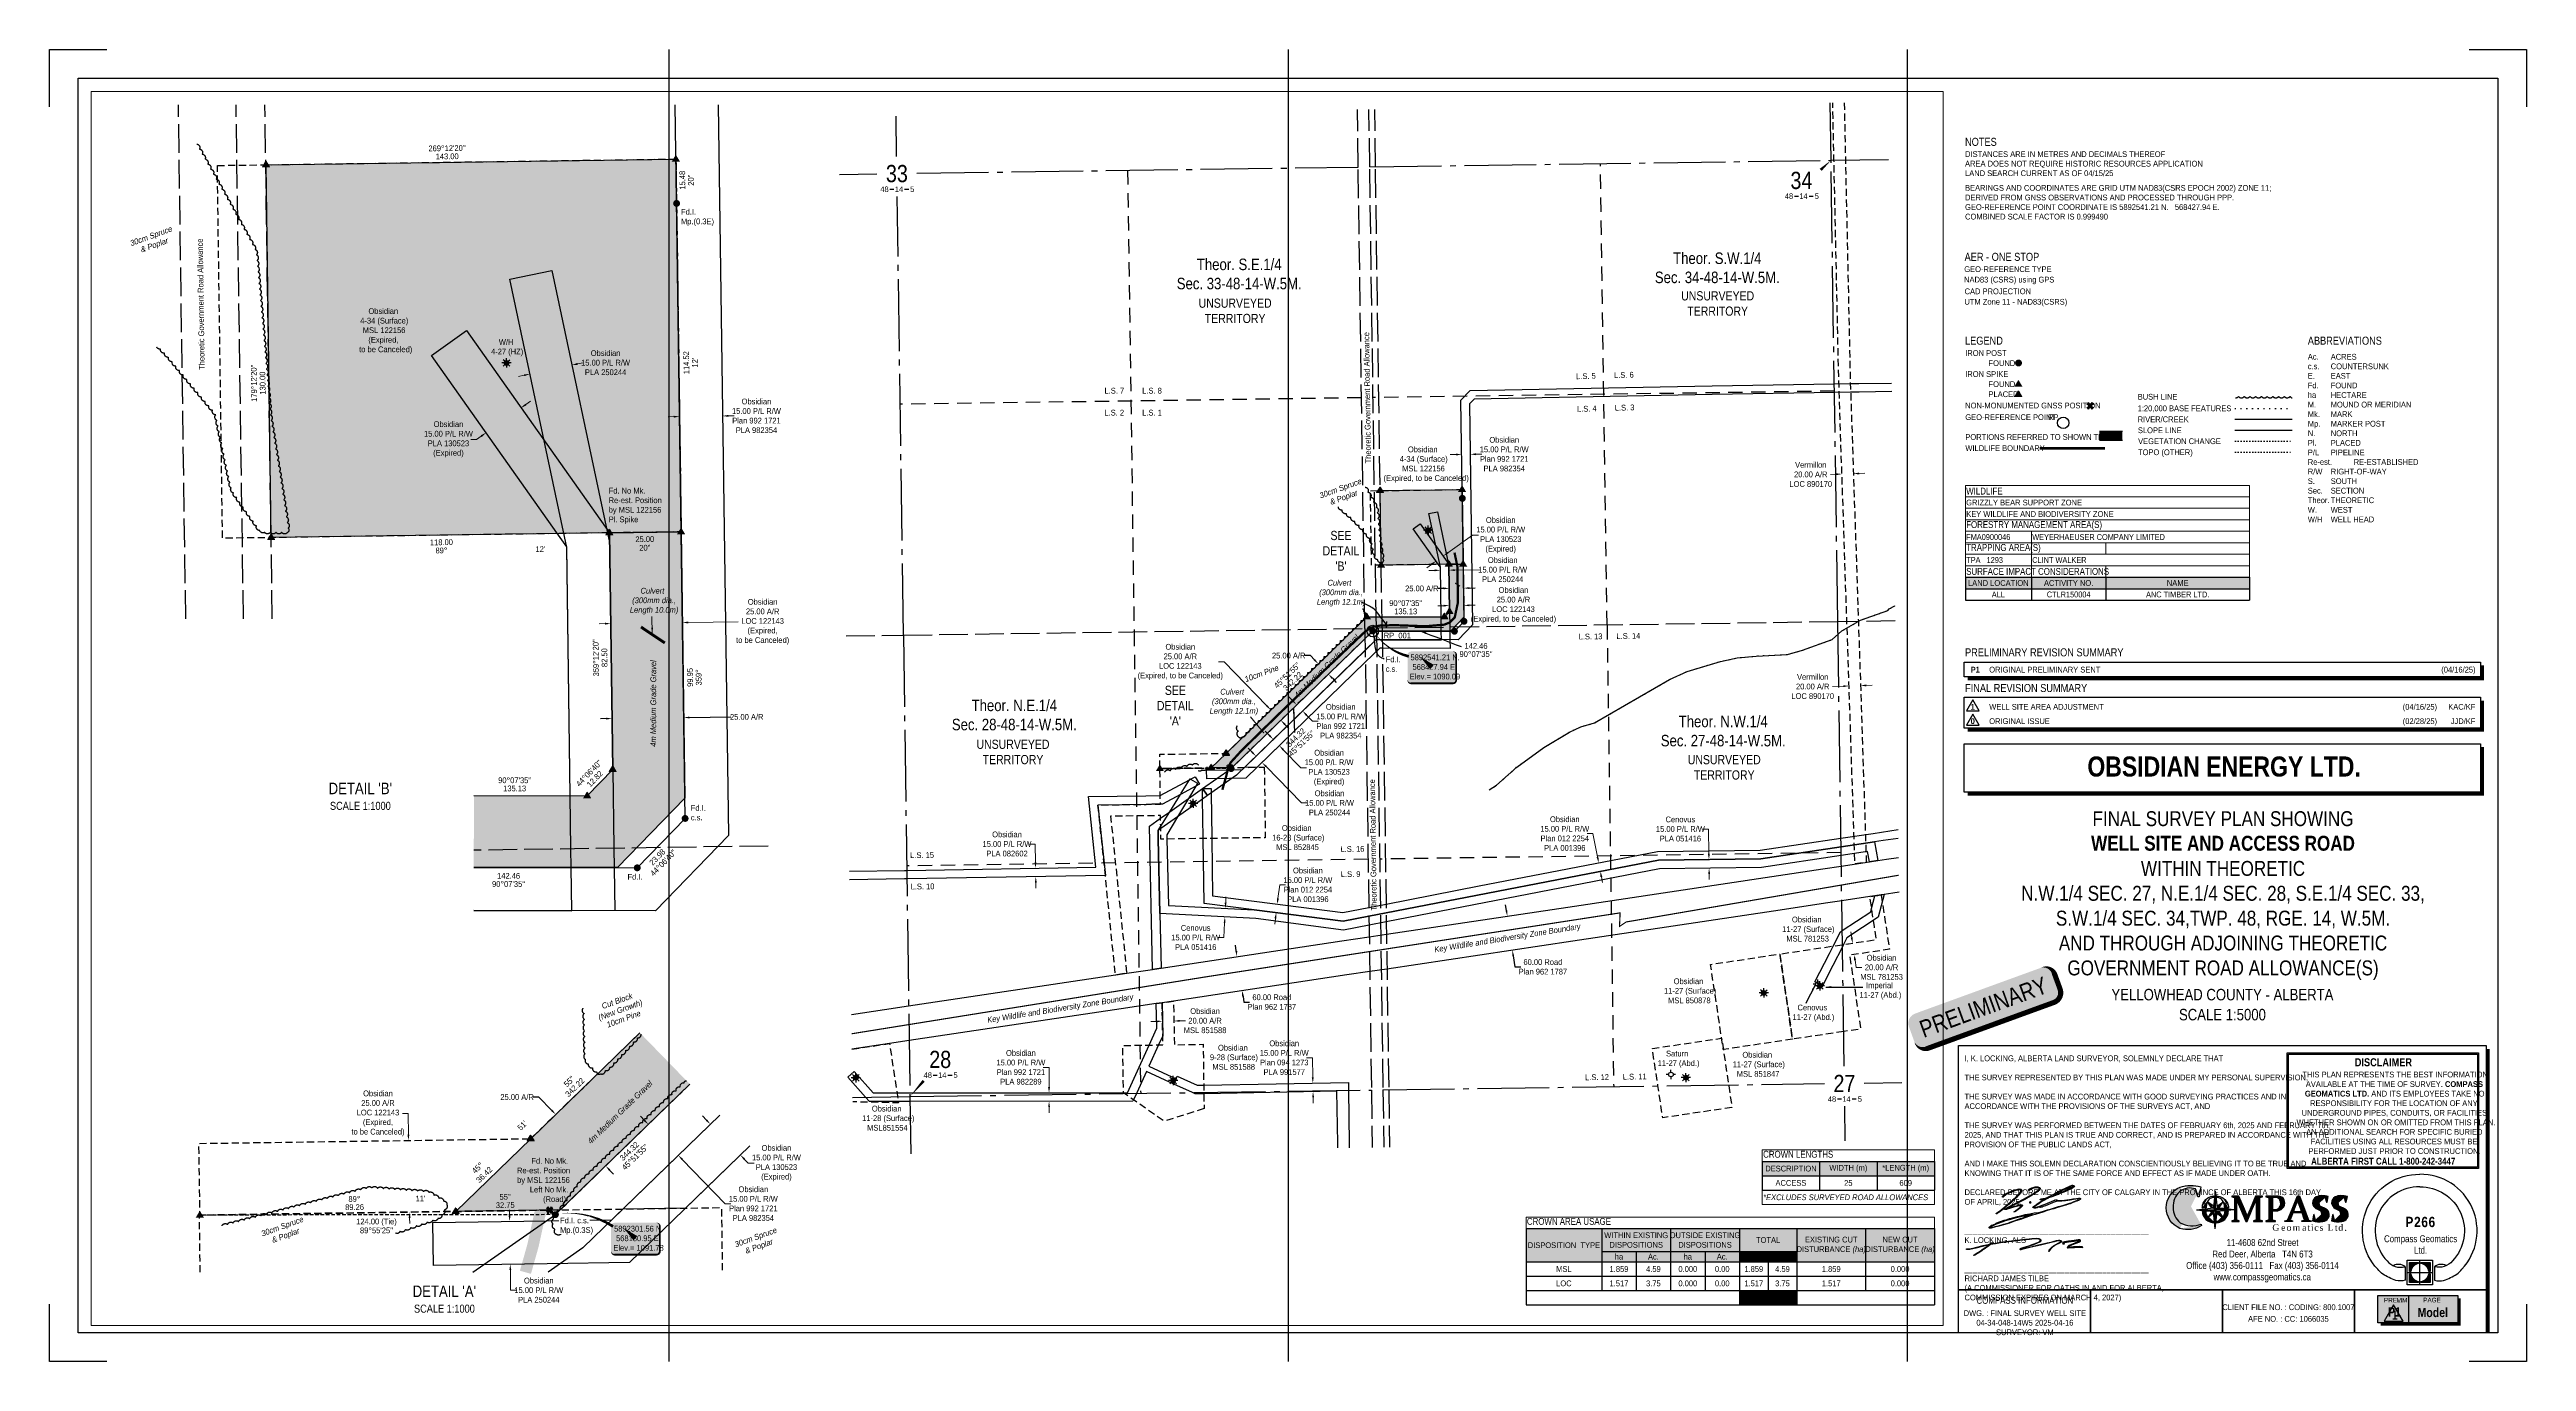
# Paper-space layout '1 of 1' of a CAD drawing. Extents: x -4300 to 18, y -18 to 2268.
# The model-space entities are those that its viewports show. They can reach past a viewport. Long polylines and large blocks are cut down to what shows.
import ezdxf
from ezdxf.enums import TextEntityAlignment as Align

# ---------------------------------------------------------------- set-up
doc = ezdxf.new("R2010")
doc.units = 0
doc.header["$LTSCALE"] = 5
doc.header["$PDSIZE"] = 0.5
for name, pattern in [('0', [1, 1, 0]), ('DASHDOT2', [12.7, 6.35, -3.175, 0, -3.175]), ('foc-ACCESSROAD', [3.75, 2.5, -1.25]), ('foc-LSD', [8, 5, -3]), ('foc-QUARTERLINE', [33, 25, -3, 2, -3]), ('foc-TIELINE', [1.875, 1.25, -0.625]), ('foc-TOPO', [1, 0.2, -0.8]), ('foc-UNSURVEYED', [12.5, 10, -2.5]), ('foc-WHEELTRACKS', [2, 0.4, -1.6])]:
    doc.linetypes.add(name, pattern=pattern)
doc.layers.get('Defpoints').update_dxf_attribs({"color": 9})
for name, color, linetype in [('10', 1, 'Continuous'), ('35', 37, 'Continuous'), ('9', 3, 'Continuous'), ('AS-ROADS', 254, 'Continuous'), ('AS-UNDERLAY-H', 141, 'Continuous'), ('AS-WILDLIFE', 131, 'DASHDOT2'), ('C-AR', 13, 'foc-ACCESSROAD'), ('C-RW', 13, 'Continuous'), ('C-SYMBOL', 7, 'Continuous'), ('C-WS', 13, 'foc-ACCESSROAD'), ('C-WS-S', 8, 'Continuous'), ('CG-LOGO', 7, 'Continuous'), ('CG-NOTES', 7, 'Continuous'), ('CG-PRELIM', 7, 'Continuous'), ('CG-REVISION', 7, 'Continuous'), ('CG-SIGNATURES', 7, 'Continuous'), ('DETAIL-T', 7, 'Continuous'), ('F-AR', 190, 'foc-ACCESSROAD'), ('F-RW', 190, 'Continuous'), ('F-WS-S', 8, 'Continuous'), ('L-3', 7, 'Continuous'), ('L-BD', 7, 'Continuous'), ('L-BD1', 253, 'Continuous'), ('L-MON', 1, 'Continuous'), ('L-QSEC', 8, 'foc-QUARTERLINE'), ('L-ROAD-T', 7, 'Continuous'), ('L-SECLBL', 7, 'Continuous'), ('L-SECTION-LSD', 7, 'foc-LSD'), ('L-TIE', 7, 'foc-TIELINE'), ('L-TITLEDB', 4, 'Continuous'), ('L-TITLEDB-T', 4, 'Continuous'), ('L-UNS-T', 3, 'Continuous'), ('L-USEC', 7, 'foc-UNSURVEYED'), ('oil_and_gas_wells_pt', 7, 'Continuous'), ('P-PROPOSED', 10, 'Continuous'), ('P-PROPOSED-H', 21, 'Continuous'), ('P-TXT', 4, 'Continuous'), ('T-080', 7, 'Continuous'), ('T-BUSH', 110, '0'), ('T-BUSH-T', 110, 'Continuous'), ('T-GENERAL', 48, 'foc-TOPO'), ('T-SLOPE', 48, 'Continuous'), ('T-VEGETATION-CHANGE', 104, 'foc-TOPO'), ('T-WATER', 160, 'Continuous'), ('T-WATER-P3', 160, 'foc-WHEELTRACKS')]:
    doc.layers.add(name, color=color, linetype=linetype)
for name, color, linetype, lineweight in [('AS-GENERAL', 48, 'Continuous', 18), ('C-AR-T', 13, 'Continuous', 9), ('C-RW-T', 13, 'Continuous', 9), ('C-WS-T', 13, 'Continuous', 9), ('F-AR-T', 190, 'Continuous', 9), ('F-RW-T', 190, 'Continuous', 9), ('F-WS-T', 190, 'Continuous', 9), ('T-TEXT', 48, 'Continuous', 18)]:
    doc.layers.add(name, color=color, linetype=linetype, lineweight=lineweight)
doc.styles.add('100L', font='ARIALN.TTF', dxfattribs={"height": 11})
doc.styles.add('175L', font='ARIALN.TTF', dxfattribs={"height": 20})
doc.styles.add('240', font='ARIALN.TTF', dxfattribs={"height": 30})
doc.styles.add('80', font='ARIALN.TTF', dxfattribs={"height": 10})
doc.styles.add('80CG', font='ARIALN.TTF', dxfattribs={"height": 10})
doc.styles.add('80L', font='ARIALN.TTF', dxfattribs={"height": 10})
doc.styles.add('80LS', font='ARIALNI.TTF', dxfattribs={"height": 10})
doc.styles.add('BOLD', font='ARIALNB.TTF')
doc.styles.add('foc-LtypeFont', font='ARIALN.TTF', dxfattribs={"height": 7.35})
doc.styles.add('SIMPLEX', font='ARIALN.TTF')
doc.linetypes.add('foc-TOPO-flowdirection-NOLINE', pattern='A,0,[">",foc-LtypeFont,S=0.3,R=0,X=0,Y=-0.945],-20,[">",foc-LtypeFont,S=0.3,R=0,X=0,Y=-0.945],0', length=20)
doc.dimstyles.new('Compass 5 000', dxfattribs={"dimscale": 5, "dimtxt": 9, "dimasz": 2, "dimexe": 0.2, "dimexo": 0.0625, "dimgap": 0.5, "dimtad": 0, "dimtih": 1, "dimtoh": 1, "dimzin": 0, "dimdsep": 46, "dimtxsty": '80CG', "dimcen": 0.1, "dimse1": 1, "dimse2": 1, "dimclrd": 256, "dimclrt": 256, "dimaunit": 1, "dimadec": 4, "dimazin": 0, "dimtfac": 0.06, "dimtofl": 0, "dimtmove": 0, "dimatfit": 1, "dimfxl": 0.2, "dimtolj": 1, "dimtzin": 0, "dimlwd": -1, "dimarcsym": 0})

# ---------------------------------------------------------------- blocks, each defined once
blk = doc.blocks.new('*U198')
for p, q in [((-4218, 2186), (-4218, 2186)), ((100, 2186), (100, 2186)), ((-4218, -100), (-4218, -100)), ((100, -100), (100, -100))]:
    blk.add_line(p, q)
at = {"color": 2}
for p, q in [((-4168, -50), (-4168, 2136)), ((-4168, 2136), (50, 2136)), ((50, 2136), (50, -50)), ((50, -50), (-4168, -50))]:
    blk.add_line(p, q, dxfattribs=at)
at = {"layer": 'Defpoints', "ltscale": 5}
for p, q in [((-4218, 2186), (-4118, 2186)), ((-4218, 2086), (-4218, 2186)), ((-979.5, 2186), (-979.5, -100)), ((0, 2186), (100, 2186)), ((100, 2186), (100, 2086)), ((-4218, -100), (-4218, 0)), ((100, 0), (100, -100)), ((-4118, -100), (-4218, -100)), ((100, -100), (0, -100))]:
    blk.add_line(p, q, dxfattribs=at)
for points in [[(-3138.5, 2186), (-3138.5, -100)], [(-2059, 2186), (-2059, -100)]]:
    blk.add_lwpolyline(points, dxfattribs=at)
blk = doc.blocks.new('*U367')
h = blk.add_hatch(color=50)
edge = h.paths.add_edge_path()
edge.add_line((-39, -11.5), (39, -11.5))
edge.add_arc((39, -5.5), 6, 270, 360)
edge.add_line((45, -5.5), (45, 4))
edge.add_arc((39, 4), 6, 0, 90)
edge.add_line((39, 10), (-39, 10))
edge.add_arc((-39, 4), 6, 90, 180)
edge.add_line((-45, 4), (-45, -5.5))
edge.add_arc((-39, -5.5), 6, 180, 270)
at = {"flags": 128}
blk.add_lwpolyline([(-39, -11.5, 3, 3, 0), (39, -11.5, 3, 3, 0.414214), (45, -5.5, 3, 3, 0), (45, 4, 3, 0, 0.414214), (39, 10, 0, 0, 0), (-39, 10, 0, 0, 0.414214), (-45, 4, 0, 0, 0), (-45, -5.5, 0, 3, 0.414214)], format="xyseb", close=True, dxfattribs=at)
at = {"style": '80'}
blk.add_attdef('ENTER_TEXT_001', (-26.8, -4.9), '', height=10, dxfattribs=at)
blk = doc.blocks.new('*U93')
at = {"layer": 'CG-NOTES'}
for p, q in [((899.9, -22.4), (899.9, -53.9)), ((899.9, -53.9), (0, -53.9))]:
    blk.add_line(p, q, dxfattribs=at)
at = {"layer": 'CG-NOTES', "color": 5, "flags": 128}
blk.add_lwpolyline([(899.9, -53.9), (0, -53.9), (0, -22.4), (0, 0), (899.9, 0), (899.9, -22.4)], close=True, dxfattribs=at)
at = {"layer": 'CG-NOTES', "const_width": 6, "flags": 128}
blk.add_lwpolyline([(902.9, -6), (902.9, -56.9), (6, -56.9)], dxfattribs=at)
blk = doc.blocks.new('*U469')
at = {"layer": 'CG-NOTES', "flags": 128}
for points in [[(14.8, 23.7), (3.7, 4.5), (25.8, 4.5)], [(14.8, -1.3), (3.7, -20.5), (25.8, -20.5)]]:
    blk.add_lwpolyline(points, close=True, dxfattribs=at)
at = {"layer": 'CG-NOTES'}
blk.add_blockref('*U93', (0, 28.5), dxfattribs=at)
at = {"layer": 'CG-NOTES', "color": 14, "style": 'BOLD'}
for s, p in [('1', (11.1, 6.7)), ('0', (11.1, -18.3))]:
    blk.add_text(s, height=10, dxfattribs=at).set_placement(p)
at = {"layer": 'CG-NOTES', "insert": (1.3, 51.5), "char_height": 14, "attachment_point": 1, "style": '80L'}
blk.add_mtext_dynamic_manual_height_columns('{\\C14;FINAL REVISION SUMMARY}', width=212.976, gutter_width=45, heights=[0], dxfattribs=at)
at = {"layer": 'CG-NOTES', "char_height": 10, "width": 110.834, "attachment_point": 3, "style": '80'}
for s, insert in [('(04/16/25)', (824.1, 16.7)), ('KAC/KF', (891, 16.7)), ('(02/28/25)', (824.1, -8.3)), ('JJD/KF', (891, -8.3))]:
    blk.add_mtext(s, dxfattribs=dict(at, insert=insert))
at = {"layer": 'CG-NOTES', "style": '80'}
for tag, p in [('SUMMARY1', (43.3, 6.7)), ('SUMMARY', (43.3, -18.3))]:
    blk.add_attdef(tag, p, '', height=10, dxfattribs=at)
blk = doc.blocks.new('*U90')
at = {"layer": 'CG-NOTES'}
for p, q in [((899.9, -26.1), (0, -26.1)), ((899.9, -22.4), (899.9, -26.1))]:
    blk.add_line(p, q, dxfattribs=at)
at = {"layer": 'CG-NOTES', "color": 5, "flags": 128}
blk.add_lwpolyline([(899.9, -26.1), (0, -26.1), (0, -22.4), (0, 0), (899.9, 0), (899.9, -22.4)], close=True, dxfattribs=at)
at = {"layer": 'CG-NOTES', "const_width": 6, "flags": 128}
blk.add_lwpolyline([(902.9, -6), (902.9, -29.1), (6, -29.1)], dxfattribs=at)
blk = doc.blocks.new('*U289')
at = {"layer": 'CG-PRELIM'}
blk.add_blockref('*U90', (0, 0), dxfattribs=at)
at = {"layer": 'CG-PRELIM', "color": 14, "style": 'BOLD'}
blk.add_text('P1', height=10, dxfattribs=at).set_placement((11.1, -18.3))
at = {"layer": 'CG-PRELIM', "insert": (1.3, 23.8), "char_height": 14, "attachment_point": 1, "style": '80L'}
blk.add_mtext_dynamic_manual_height_columns('{\\C14;PRELIMINARY REVISION SUMMARY}', width=276.234, gutter_width=45, heights=[0], dxfattribs=at)
at = {"layer": 'CG-PRELIM', "style": '80'}
blk.add_attdef('SUMMARY1', (43.3, -18.3), '', height=10, dxfattribs=at)
blk.add_attdef('P1DATE', text='', height=10, dxfattribs=at).set_placement((891.2, -18.3), align=Align.RIGHT)
blk = doc.blocks.new('*U286')
at = {"layer": 'CG-NOTES', "style": '80L'}
blk.add_text('CAD PROJECTION', height=10, dxfattribs=at).set_placement((0, 0), align=Align.TOP_LEFT)
blk.add_text('UTM Zone 11 - NAD83(CSRS)', height=10, dxfattribs=at).set_placement((-0.3, -28.2))
blk = doc.blocks.new('*U285')
at = {"layer": 'CG-NOTES', "color": 14, "style": '80L'}
blk.add_text('AER - ONE STOP', height=14, dxfattribs=at).set_placement((0, 0))
at = {"layer": 'CG-NOTES', "style": '80L'}
for s, p in [('GEO-REFERENCE TYPE', (-0.6, -19.5)), ('NAD83 (CSRS) using GPS', (-0.9, -37.7))]:
    blk.add_text(s, height=10, dxfattribs=at).set_placement(p)
blk = doc.blocks.new('*T307')
at = {"layer": 'CG-NOTES', "color": 0, "linetype": 'ByBlock', "lineweight": -2, "transparency": 16777216}
for p, q in [((0, -20), (712, -20)), ((0, -20), (0, -78)), ((132, -20), (132, -78)), ((252, -20), (252, -78)), ((372, -20), (372, -78)), ((472, -20), (472, -78)), ((592, -20), (592, -78)), ((712, -20), (712, -78)), ((0, -78), (712, -78)), ((132, -60), (472, -60)), ((192, -60), (192, -78)), ((312, -60), (312, -78)), ((422, -60), (422, -78))]:
    blk.add_line(p, q, dxfattribs=at)
at = {"layer": 'CG-NOTES', "color": 254, "transparency": 16777216}
for points in [[(0, -20), (0, -78), (132, -20), (132, -78)], [(132, -20), (132, -60), (252, -20), (252, -60)], [(252, -20), (252, -60), (372, -20), (372, -60)], [(372, -20), (372, -60), (472, -20), (472, -60)], [(472, -20), (472, -78), (592, -20), (592, -78)], [(592, -20), (592, -78), (712, -20), (712, -78)], [(132, -60), (132, -78), (192, -60), (192, -78)], [(192, -60), (192, -78), (252, -60), (252, -78)], [(252, -60), (252, -78), (312, -60), (312, -78)], [(312, -60), (312, -78), (372, -60), (372, -78)], [(372, -60), (372, -78), (422, -60), (422, -78)], [(422, -60), (422, -78), (472, -60), (472, -78)]]:
    blk.add_solid(points, dxfattribs=at)
at = {"layer": 'Defpoints', "color": 8, "linetype": 'ByBlock', "lineweight": 0, "transparency": 16777216}
for p, q in [((0, 0), (712, 0)), ((0, 0), (0, -20)), ((712, 0), (712, -20))]:
    blk.add_line(p, q, dxfattribs=at)
at = {"layer": 'CG-NOTES', "color": 14, "transparency": 16777216, "insert": (1.5, -1.5), "char_height": 12, "width": 709, "attachment_point": 1, "style": '80'}
blk.add_mtext('CROWN AREA USAGE', dxfattribs=at)
at = {"layer": 'CG-NOTES', "color": 1, "transparency": 16777216, "char_height": 10, "attachment_point": 5, "style": '80'}
for s, insert, width in [('WITHIN EXISTING DISPOSITIONS', (192, -40), 117), ('OUTSIDE EXISTING DISPOSITIONS', (312, -40), 117), ('TOTAL', (422, -40), 97), ('EXISTING CUT DISTURBANCE {\\fArial Narrow|b0|i1|c0|p34;(ha)}', (532, -49), 117), ('NEW CUT DISTURBANCE {\\fArial Narrow|b0|i1|c0|p34;(ha)}', (652, -49), 117), ('DISPOSITION  TYPE', (66, -49), 129), ('ha', (162, -69), 57), ('Ac.', (222, -69), 57), ('ha', (282, -69), 57), ('Ac.', (342, -69), 57), ('ha', (397, -69), 47), ('Ac.', (447, -69), 47)]:
    blk.add_mtext(s, dxfattribs=dict(at, insert=insert, width=width))
blk = doc.blocks.new('*T308')
at = {"layer": 'CG-NOTES', "color": 0, "linetype": 'ByBlock', "lineweight": -2, "transparency": 16777216}
for p, q in [((0, -20), (300, -20)), ((0, -20), (0, -45)), ((100, -20), (100, -45)), ((200, -20), (200, -45)), ((300, -20), (300, -45)), ((0, -45), (300, -45))]:
    blk.add_line(p, q, dxfattribs=at)
at = {"layer": 'CG-NOTES', "color": 254, "transparency": 16777216}
for points in [[(0, -20), (0, -45), (100, -20), (100, -45)], [(100, -20), (100, -45), (200, -20), (200, -45)], [(200, -20), (200, -45), (300, -20), (300, -45)]]:
    blk.add_solid(points, dxfattribs=at)
at = {"layer": 'Defpoints', "color": 8, "linetype": 'ByBlock', "lineweight": 0, "transparency": 16777216}
for p, q in [((0, 0), (300, 0)), ((0, 0), (0, -20)), ((300, 0), (300, -20))]:
    blk.add_line(p, q, dxfattribs=at)
at = {"layer": 'CG-NOTES', "color": 14, "transparency": 16777216, "insert": (1.5, -1.5), "char_height": 12, "width": 297, "attachment_point": 1, "style": '80'}
blk.add_mtext('CROWN LENGTHS', dxfattribs=at)
at = {"layer": 'CG-NOTES', "color": 1, "transparency": 16777216, "char_height": 10, "width": 97, "attachment_point": 5, "style": '80L'}
for s, insert in [('DESCRIPTION', (50, -32.5)), ('WIDTH (m)', (150, -32.5)), ('*LENGTH (m)', (250, -32.5))]:
    blk.add_mtext(s, dxfattribs=dict(at, insert=insert))
blk = doc.blocks.new('*U171')
at = {"layer": 'CG-NOTES'}
for p, q in [((899.9, -22.4), (899.9, -84.6)), ((899.9, -84.6), (0, -84.6))]:
    blk.add_line(p, q, dxfattribs=at)
at = {"layer": 'CG-NOTES', "color": 5, "flags": 128}
blk.add_lwpolyline([(899.9, -84.6), (0, -84.6), (0, -22.4), (0, 0), (899.9, 0), (899.9, -22.4)], close=True, dxfattribs=at)
at = {"layer": 'CG-NOTES', "const_width": 6, "flags": 128}
blk.add_lwpolyline([(902.9, -6), (902.9, -87.6), (6, -87.6)], dxfattribs=at)
blk = doc.blocks.new('rev')
at = {"layer": 'AS-UNDERLAY-H'}
h = blk.add_hatch(color=256, dxfattribs=at)
h.dxf.hatch_style = 1
h.paths.add_polyline_path([(-71.5, -23.2), (-71.5, 24.2), (67.8, 24.2), (67.8, -23.2)])
blk.add_line((-18.5, 24.2), (-18.5, -23.2))
at = {"color": 5, "flags": 128}
blk.add_lwpolyline([(-44.4, 8.2), (-60.9, -20.4), (-27.8, -20.4)], close=True, dxfattribs=at)
at = {"layer": 'CG-NOTES', "flags": 128}
blk.add_lwpolyline([(-71.5, -23.2), (-71.5, 24.2), (67.8, 24.2), (67.8, -23.2)], close=True, dxfattribs=at)
at = {"layer": 'CG-NOTES', "const_width": 5, "flags": 128}
blk.add_lwpolyline([(70.3, 19.2), (70.3, -25.7), (-66.5, -25.7)], dxfattribs=at)
at = {"attachment_point": 1}
for s, width, insert, char_height, style in [('\\pi4.196;REV.', 28.288, (-57.7, 20.1), 8, '80L'), ('\\pi3.52796;PAGE', 31.329, (4, 20.2), 8, '80L'), ('\\pi6.72678;{\\fArial Narrow|b1|i0|c0|p34;\\C14;1}', 19.216, (-53.9, -2), 16, '80')]:
    blk.add_mtext_dynamic_manual_height_columns(s, width=width, gutter_width=45, heights=[0], dxfattribs=dict(at, insert=insert, char_height=char_height, style=style))
at = {"layer": 'CG-NOTES', "linetype": 'Continuous', "insert": (24.1, -5.5), "char_height": 16, "attachment_point": 5, "style": '80CG'}
blk.add_mtext('{\\fArial Narrow|b1|i0|c0|p34;\\C14;Model}', dxfattribs=at)
blk = doc.blocks.new('fdia')
at = {"color": 255, "const_width": 1}
blk.add_lwpolyline([(-0.5, 0, 1), (0.5, 0, 1)], format="xyb", close=True, dxfattribs=at)
blk = doc.blocks.new('Fdiaa')
blk.add_blockref('fdia', (0, 0))
blk = doc.blocks.new('fdib')
at = {"color": 1, "const_width": 1.6}
blk.add_lwpolyline([(-0.4, 0, 1), (0.4, 0, 1)], format="xyb", close=True, dxfattribs=at)
at = {"color": 1}
blk.add_circle((0, 0), 0.8, dxfattribs=at)
blk = doc.blocks.new('Fdibb')
blk.add_blockref('fdib', (0, 0))
blk = doc.blocks.new('fdicc')
for name in ['Fdibb', 'Fdiaa']:
    blk.add_blockref(name, (0, 0))
blk = doc.blocks.new('FDI')
blk.add_blockref('fdicc', (0, 0))
blk = doc.blocks.new('STRIA')
blk.add_hatch(color=255).paths.add_polyline_path([(-0.04, 1.52), (-1.47, -0.87), (1.39, -0.87)])
blk = doc.blocks.new('STRIAA')
blk.add_blockref('STRIA', (0, 0))
blk = doc.blocks.new('STRIB')
at = {"color": 1}
blk.add_solid([(-1.12, -0.67), (-0.04, 1.13), (1.04, -0.67)], dxfattribs=at)
blk = doc.blocks.new('STRIBB')
blk.add_blockref('STRIB', (0, 0))
blk = doc.blocks.new('STRICC')
for name in ['STRIAA', 'STRIBB']:
    blk.add_blockref(name, (0, 0))
blk = doc.blocks.new('fdspike')
blk.add_blockref('STRICC', (0, 0))
blk = doc.blocks.new('TRIA')
blk.add_hatch(color=255).paths.add_polyline_path([(-0.04, 1.52), (-1.47, -0.87), (1.39, -0.87)])
blk = doc.blocks.new('TRIAA')
blk.add_blockref('TRIA', (0, 0))
blk = doc.blocks.new('TRIB')
at = {"color": 1}
blk.add_lwpolyline([(-1.12, -0.67), (-0.04, 1.13), (1.04, -0.67)], close=True, dxfattribs=at)
blk = doc.blocks.new('TRIBB')
blk.add_blockref('TRIB', (0, 0))
blk = doc.blocks.new('TRICC')
for name in ['TRIAA', 'TRIBB']:
    blk.add_blockref(name, (0, 0))
blk = doc.blocks.new('plspike')
blk.add_blockref('TRICC', (0, 0))
blk = doc.blocks.new('disclaimer')
at = {"layer": 'CG-NOTES'}
for points in [[(-166.1, 97.3), (167.4, 97.3), (167.4, -104), (-166.1, -104)], [(-164.1, 95.3), (165.4, 95.3), (165.4, -102), (-164.1, -102)]]:
    blk.add_lwpolyline(points, close=True, dxfattribs=at)
at = {"layer": 'CG-NOTES', "insert": (-156.7, 87.9), "char_height": 9, "attachment_point": 1, "style": '80L'}
blk.add_mtext_dynamic_manual_height_columns('\\pi108.31718;{\\fArial Narrow|b1|i0|c0|p34;\\H1.5556x;\\C14;DISCLAIMER\\fArial Narrow|b0|i0|c0|p34;\\H0.35715x;\\C256; \\P\\pi16.90247;\\H2x;\\C0;THIS PLAN REPRESENTS THE BEST INFORMATION \\P\\pi22.90549;AVAILABLE AT THE TIME OF SURVEY. \\fArial Narrow|b1|i0|c0|p34;COMPASS \\P\\pi21.24443;GEOMATICS LTD.\\fArial Narrow|b0|i0|c0|p34; AND ITS EMPLOYEES TAKE NO \\P\\pi30.43315;RESPONSIBILITY FOR THE LOCATION OF ANY \\P\\pi15.63706;UNDERGROUND PIPES, CONDUITS, OR FACILITIES, \\P\\pi6.68029;WHETHER SHOWN ON OR OMITTED FROM THIS PLAN. \\P\\pi23.60471;AN ADDITIONAL SEARCH FOR SPECIFIC BURIED \\P\\pi31.37794;FACILITIES USING ALL RESOURCES MUST BE \\P\\pi27.41117;PERFORMED JUST PRIOR TO CONSTRUCTION.\\fBook Antiqua|b0|i0|c0|p18;\\H0.50001x;\\P\\pi32.23564;\\fArial Narrow|b1|i0|c0|p34;\\H2.4x;ALBERTA FIRST CALL 1-800-242-3447}', width=315.162, gutter_width=45, heights=[0], dxfattribs=at)
blk = doc.blocks.new('PRELIM_PAGE')
h = blk.add_hatch(color=141)
h.dxf.hatch_style = 1
h.paths.add_polyline_path([(-71.5, -23.2), (-71.5, 24.2), (67.8, 24.2), (67.8, -23.2)])
blk.add_line((-18.5, 24.2), (-18.5, -23.2))
at = {"layer": 'CG-NOTES', "flags": 128}
blk.add_lwpolyline([(-71.5, -23.2), (-71.5, 24.2), (67.8, 24.2), (67.8, -23.2)], close=True, dxfattribs=at)
at = {"layer": 'CG-NOTES', "const_width": 5, "flags": 128}
blk.add_lwpolyline([(70.3, 19.2), (70.3, -25.7), (-66.5, -25.7)], dxfattribs=at)
at = {"attachment_point": 1}
for s, width, insert, char_height, style in [('\\pi-2.21873;PRELIM', 28.288, (-58.8, 20.1), 8, '80L'), ('\\pi11.72429;{\\fArial Narrow|b1|i0|c0|p34;\\C14;P1}', 41.555, (-65.7, 3.6), 16, '80'), ('\\pi3.52796;PAGE', 31.329, (4, 20.2), 8, '80L')]:
    blk.add_mtext_dynamic_manual_height_columns(s, width=width, gutter_width=45, heights=[0], dxfattribs=dict(at, insert=insert, char_height=char_height, style=style))
at = {"layer": 'CG-NOTES', "linetype": 'Continuous', "insert": (24.1, -5.5), "char_height": 16, "attachment_point": 5, "style": '80CG'}
blk.add_mtext('{\\fArial Narrow|b1|i0|c0|p34;\\C14;Model}', dxfattribs=at)
blk = doc.blocks.new('STAMP')
at = {"linetype": 'Continuous'}
h = blk.add_hatch(color=256, dxfattribs=at)
h.dxf.hatch_style = 1
h.paths.add_polyline_path([(-3.5, -57.3), (-3.5, -55.2), (-19.4, -55.2), (-19.4, -70.8), (-17, -70.8, -0.341095)])
h.paths.add_polyline_path([(14.1, -70.8), (16.5, -70.8), (16.5, -55.2), (0.5, -55.2), (0.5, -57.3, -0.341095)])
h.paths.add_polyline_path([(0.5, -88.4), (0.5, -90.4), (16.5, -90.4), (16.5, -74.8), (14.1, -74.8, -0.341095)])
h.paths.add_polyline_path([(-17, -74.8), (-19.4, -74.8), (-19.4, -90.4), (-3.5, -90.4), (-3.5, -88.4, -0.341095)])
for p, q in [((-23.4, -72.8), (20.5, -72.8)), ((-19.4, -70.8), (-17, -70.8)), ((-19.4, -74.8), (-17, -74.8)), ((-3.5, -57.3), (-3.5, -55.2)), ((-1.5, -94.4), (-1.5, -51.2)), ((0.5, -57.3), (0.5, -55.2)), ((14.1, -70.8), (16.5, -70.8)), ((14.1, -74.8), (16.5, -74.8)), ((-3.5, -90.4), (-3.5, -88.4)), ((0.5, -90.4), (0.5, -88.4))]:
    blk.add_line(p, q, dxfattribs=at)
at = {"linetype": 'Continuous', "flags": 128}
for points in [[(-1.5, 76.4, 0.665153), (-58.4, -52.5, 0.284669), (-27.2, -62.8), (-27.2, -86.2, -0.121434), (-43, -86.6, -0.034119), (-55.1, -81.5, -0.115846), (-74.8, -67.2, -0.661414), (-1.5, 98.4, 0.661414)], [(-1.5, 76.4, -0.665153), (55.5, -52.5, -0.284669), (24.2, -62.8), (24.2, -86.2, 0.121434), (40.1, -86.6, 0.034119), (52.2, -81.5, 0.115846), (71.9, -67.2, 0.661414), (-1.5, 98.4, -0.661414)]]:
    blk.add_lwpolyline(points, format="xyb", dxfattribs=at)
at = {"linetype": 'Continuous'}
blk.add_lwpolyline([(20.5, -94.4), (-23.4, -94.4), (-23.4, -51.2), (20.5, -51.2)], close=True, dxfattribs=at)
for points in [[(-19.4, -70.8), (-19.4, -55.2), (-3.5, -55.2)], [(-3.5, -90.4), (-19.4, -90.4), (-19.4, -74.8)], [(0.5, -55.2), (16.5, -55.2), (16.5, -70.8)], [(16.5, -74.8), (16.5, -90.4), (0.5, -90.4)]]:
    blk.add_lwpolyline(points, dxfattribs=at)
for centre, radius, start, end in [((-38.8, -76.5), 18, 49.7767, 119.1818), ((-1.5, -72.8), 15.7, 97.3315, 172.6685), ((-1.5, -72.8), 15.7, 187.3315, 262.6685), ((-1.5, -72.8), 15.7, 7.3315, 82.6685), ((-1.5, -72.8), 15.7, 277.3315, 352.6685), ((35.9, -76.5), 18, 60.8182, 130.2233)]:
    blk.add_arc(centre, radius, start, end, dxfattribs=at)
at = {"linetype": 'Continuous', "attachment_point": 5, "style": '80CG'}
for s, width, insert, char_height in [('{\\fArial Narrow|b1|i0|c0|p34;\\T1.1;P266}', 51.54, (0, 15.2), 18), ('Compass Geomatics\\PLtd.', 127.184, (0, -24), 12)]:
    blk.add_mtext_dynamic_manual_height_columns(s, width=width, gutter_width=45, heights=[0], dxfattribs=dict(at, insert=insert, char_height=char_height))
blk = doc.blocks.new('c_logo')
h = blk.add_hatch(color=256)
edge = h.paths.add_edge_path()
edge.add_arc((-141.8, -18.9), 63, 74.1661, 107.5113, ccw=False)
edge.add_line((-124.6, 41.7), (-127.8, 24.4))
edge.add_line((-127.8, 24.4), (-129.9, 24.3))
edge.add_line((-129.9, 24.3), (-133.7, 38))
edge.add_arc((-143.5, 10.5), 29.1, 70.3832, 129.1598)
edge.add_arc((-136.2, 6.6), 36.9, 134.0613, 228.3206)
edge.add_arc((-139.8, 16.8), 43.2, 241.0325, 291.7344)
edge.add_line((-123.8, -23.3), (-123.3, -25.7))
edge.add_arc((-147.3, 10.4), 43.4, 251.5179, 303.5841, ccw=False)
edge.add_arc((-146.1, 5.2), 38.8, 112.1026, 247.4698, ccw=False)
at = {"linetype": 'Continuous'}
for points in [[(-99.4, 1.7), (-132.4, 1.7), (-102.5, -1.4)], [(-112.7, 15), (-105.6, 4.5), (-102.5, 4.9)], [(-99.4, 34.7), (-102.5, 4.9), (-99.4, 1.7)], [(-96.3, 4.9), (-99.4, 1.7), (-66.4, 1.7)], [(-96.3, -1.4), (-99.4, 1.7), (-99.4, -31.3)], [(-86.1, 15), (-96.6, 7.9), (-96.3, 4.9)], [(-102.2, -4.5), (-102.5, -1.4), (-112.7, -11.6)], [(-93.2, -1.1), (-96.3, -1.4), (-86.1, -11.6)]]:
    blk.add_hatch(color=14, dxfattribs=at).paths.add_polyline_path(points)
h = blk.add_hatch(color=256)
edge = h.paths.add_edge_path()
edge.add_arc((-89, 1.8), 33.4, 166.6682, 175.6601, ccw=False)
edge.add_arc((-102.3, 5.6), 19.6, 121.6531, 168.6953, ccw=False)
edge.add_arc((-99.6, 0.9), 25, 95.0736, 121.1383, ccw=False)
edge.add_line((-101.8, 25.8), (-102.1, 23.3))
edge.add_arc((-99.9, 6.4), 17.1, 97.444, 127.0912)
edge.add_arc((-98.7, 8.4), 16.4, 134.7148, 171.0442)
edge.add_arc((-73.8, 3.2), 41.8, 169.3159, 177.5034)
edge.add_line((-115.5, 5), (-122.3, 4.3))
h = blk.add_hatch(color=256)
edge = h.paths.add_edge_path()
edge.add_arc((-99.1, 0.9), 25, 58.8617, 85.0803, ccw=False)
edge.add_arc((-96.4, 5.6), 19.6, 11.3047, 58.3469, ccw=False)
edge.add_arc((-109.7, 1.8), 33.4, 4.3278, 13.3318, ccw=False)
edge.add_line((-76.4, 4.3), (-83.2, 5))
edge.add_arc((-124.9, 3.2), 41.8, 2.487, 10.6841)
edge.add_arc((-100.1, 8.4), 16.4, 8.9558, 45.2852)
edge.add_arc((-98.8, 6.4), 17.1, 52.9088, 82.7833)
edge.add_line((-96.7, 23.3), (-97, 25.8))
h = blk.add_hatch(color=256)
edge = h.paths.add_edge_path()
edge.add_line((-48.6, 2.5), (-58.3, 25.6))
edge.add_line((-58.3, 25.6), (-70.6, 25.6))
edge.add_line((-70.6, 25.6), (-70.6, 24.2))
edge.add_line((-70.6, 24.2), (-66.8, 23))
edge.add_arc((-67.2, 21.6), 1.5, 0, 72.6157, ccw=False)
edge.add_line((-65.7, 21.6), (-65.7, 2.5))
edge.add_line((-65.7, 2.5), (-65.7, -14.9))
edge.add_arc((-67.2, -14.9), 1.5, -73.424, 0, ccw=False)
edge.add_line((-66.8, -16.3), (-70.5, -17.4))
edge.add_line((-70.5, -17.4), (-70.5, -18.9))
edge.add_line((-70.5, -18.9), (-57.6, -18.9))
edge.add_line((-57.6, -18.9), (-57.6, -17.5))
edge.add_line((-57.6, -17.5), (-61.1, -16.4))
edge.add_arc((-60.6, -15), 1.5, 180, 252.4646, ccw=False)
edge.add_line((-62.1, -15), (-62.1, 2.5))
edge.add_line((-62.1, 2.5), (-62.1, 18.4))
edge.add_line((-62.1, 18.4), (-46.4, -18.9))
edge.add_line((-46.4, -18.9), (-44.1, -18.9))
edge.add_line((-44.1, -18.9), (-35, 2.5))
edge.add_line((-35, 2.5), (-28.3, 18.3))
edge.add_line((-28.3, 18.3), (-28.3, 2.5))
edge.add_line((-28.3, 2.5), (-28.3, -15))
edge.add_arc((-29.8, -15), 1.5, -73.424, 0, ccw=False)
edge.add_line((-29.4, -16.4), (-32.7, -17.4))
edge.add_line((-32.7, -17.4), (-32.7, -18.9))
edge.add_line((-32.7, -18.9), (-17.3, -18.9))
edge.add_line((-17.3, -18.9), (-17.3, -17.5))
edge.add_line((-17.3, -17.5), (-21, -16.3))
edge.add_arc((-20.5, -14.9), 1.5, 180, 252.4646, ccw=False)
edge.add_line((-22, -14.9), (-22, 2.5))
edge.add_line((-22, 2.5), (-22, 21.7))
edge.add_arc((-20.5, 21.7), 1.5, 107.3843, 180, ccw=False)
edge.add_line((-21, 23.1), (-17.4, 24.2))
edge.add_line((-17.4, 24.2), (-17.4, 25.6))
edge.add_line((-17.4, 25.6), (-29.1, 25.6))
edge.add_line((-29.1, 25.6), (-38.8, 2.5))
edge.add_line((-38.8, 2.5), (-43.7, -9.1))
edge.add_line((-43.7, -9.1), (-48.6, 2.5))
h = blk.add_hatch(color=256)
h.paths.add_polyline_path([(7.6, 25.6), (-11.1, 25.6), (-11.1, 24.2), (-7.3, 23, -0.326805), (-6.3, 21.6), (-6.3, -14.9, -0.331803), (-7.4, -16.3), (-11.1, -17.4), (-11.1, -18.9), (5.3, -18.9), (5.3, -17.5), (1, -16.2, -0.327162), (0, -14.7), (0, 0, 0.135693), (12.6, 1, 0.518306), (18.8, 21.8, 0.201798)])
h.paths.add_polyline_path([(0, 22.9, -0.05909), (7.3, 22.8, -0.236459), (13.3, 18.7, -0.297964), (11.9, 5.1, -0.269959), (0.5, 2.5, -0.011455), (0, 2.6)], flags=16)
h = blk.add_hatch(color=256)
h.paths.add_polyline_path([(47.4, 26.1), (44.1, 25.8), (34.4, 2.5), (27.1, -15, -0.225541), (25.7, -16.2), (21.8, -17.4), (21.8, -18.9), (34.7, -18.9), (35.3, -18.9), (35.3, -17.5), (32.4, -16.6, -0.43446), (31.4, -14.6), (35.8, -3.6), (51.8, -3.6), (55.7, -14.5, -0.430441), (54.7, -16.5), (51.5, -17.4), (51.5, -18.9), (67.8, -18.9), (67.8, -17.5), (63.9, -16.3, -0.232291), (62.4, -14.9), (56.1, 2.5)])
h.paths.add_polyline_path([(44.1, 17.7), (49.6, 2.5), (50.9, -1.1), (36.8, -1.1), (38.2, 2.5)], flags=16)
h = blk.add_hatch(color=256)
edge = h.paths.add_edge_path()
edge.add_arc((103.3, 50.8), 54.1, 243.1997, 248.1345)
edge.add_arc((69.9, -30.2), 33.5, 55.7647, 66.7239, ccw=False)
edge.add_arc((84.5, -9), 7.7, -65.6478, 57.1428, ccw=False)
edge.add_arc((81.8, 0.7), 17.7, 248.3428, 289.4425, ccw=False)
edge.add_line((75.3, -15.8), (73.1, -6.7))
edge.add_line((73.1, -6.7), (71.7, -6.9))
edge.add_line((71.7, -6.9), (70.1, -17.8))
edge.add_arc((81.2, 14.2), 33.9, 250.8905, 281.4155)
edge.add_arc((84.6, -3.1), 16.2, 281.7683, 321.9948)
edge.add_arc((87.3, -7), 11.8, 328.8789, 398.35)
edge.add_arc((79.7, -17.6), 24.7, 46.7096, 54.4302)
edge.add_arc((79.7, -17.6), 24.7, 54.4302, 70.3091)
edge.add_arc((139.4, 119.6), 125, 243.6166, 245.7228, ccw=False)
edge.add_arc((89.5, 20.6), 14.2, 223.2297, 246.3738, ccw=False)
edge.add_arc((84.7, 16.1), 7.62, 121.2723, 223.353, ccw=False)
edge.add_arc((86.6, 7.5), 16.2, 69.6826, 111.1397, ccw=False)
edge.add_line((92.2, 22.7), (94.3, 14.7))
edge.add_line((94.3, 14.7), (95.6, 14.9))
edge.add_line((95.6, 14.9), (97.6, 24.9))
edge.add_arc((87.2, -14.4), 40.7, 75.2956, 91.6843)
edge.add_arc((86, 5.6), 20.7, 89.7518, 117.221)
edge.add_arc((80.5, 14.4), 10.4, 112.8657, 186.9967)
edge.add_arc((81.9, 14.2), 11.8, 185.0082, 240.0685)
edge.add_arc((103.3, 50.8), 54.1, 239.829, 243.1997)
h = blk.add_hatch(color=256)
edge = h.paths.add_edge_path()
edge.add_arc((136.5, 50.8), 54.1, 243.1997, 248.1345)
edge.add_arc((103.1, -30.2), 33.5, 55.7647, 66.7239, ccw=False)
edge.add_arc((117.7, -9), 7.7, -65.6478, 57.1428, ccw=False)
edge.add_arc((115, 0.7), 17.7, 248.3428, 289.4425, ccw=False)
edge.add_line((108.5, -15.8), (106.3, -6.7))
edge.add_line((106.3, -6.7), (104.8, -6.9))
edge.add_line((104.8, -6.9), (103.3, -17.8))
edge.add_arc((114.4, 14.2), 33.9, 250.8905, 281.4155)
edge.add_arc((117.8, -3.1), 16.2, 281.7683, 321.9948)
edge.add_arc((120.5, -7), 11.8, 328.8789, 398.35)
edge.add_arc((112.8, -17.6), 24.7, 46.7096, 54.4302)
edge.add_arc((112.8, -17.6), 24.7, 54.4302, 70.3091)
edge.add_arc((172.5, 119.6), 125, 243.6166, 245.7228, ccw=False)
edge.add_arc((122.7, 20.6), 14.2, 223.2297, 246.3738, ccw=False)
edge.add_arc((117.9, 16.1), 7.62, 121.2723, 223.353, ccw=False)
edge.add_arc((119.8, 7.5), 16.2, 69.6826, 111.1397, ccw=False)
edge.add_line((125.4, 22.7), (127.5, 14.7))
edge.add_line((127.5, 14.7), (128.8, 14.9))
edge.add_line((128.8, 14.9), (130.8, 24.9))
edge.add_arc((120.4, -14.4), 40.7, 75.2956, 91.6843)
edge.add_arc((119.2, 5.6), 20.7, 89.7518, 117.221)
edge.add_arc((113.7, 14.4), 10.4, 112.8657, 186.9967)
edge.add_arc((115.1, 14.2), 11.8, 185.0082, 240.0685)
edge.add_arc((136.5, 50.8), 54.1, 239.829, 243.1997)
h = blk.add_hatch(color=256)
edge = h.paths.add_edge_path()
edge.add_arc((-89, 3), 33.4, 186.7164, 193.3318)
edge.add_arc((-102.3, -0.8), 19.6, 191.3047, 238.3469)
edge.add_arc((-99.6, 3.9), 25, 238.8617, 264.5936)
edge.add_line((-102, -21), (-102.2, -18.5))
edge.add_arc((-99.9, -1.6), 17.1, 232.9088, 262.0641, ccw=False)
edge.add_arc((-98.7, -3.6), 16.4, 188.9558, 225.2852, ccw=False)
edge.add_arc((-73.8, 1.6), 41.8, 184.3813, 190.6841, ccw=False)
edge.add_line((-115.5, -1.6), (-122.2, -0.9))
h = blk.add_hatch(color=256)
edge = h.paths.add_edge_path()
edge.add_arc((-124.9, 1.6), 41.8, 349.3159, 355.6284, ccw=False)
edge.add_arc((-100.1, -3.6), 16.4, 314.7148, 351.0442, ccw=False)
edge.add_arc((-98.8, -1.6), 17.1, 277.7082, 307.0912, ccw=False)
edge.add_line((-96.5, -18.5), (-96.8, -21))
edge.add_arc((-99.1, 3.9), 25, 275.2524, 301.1383)
edge.add_arc((-96.4, -0.8), 19.6, 301.6531, 348.6953)
edge.add_arc((-109.7, 3), 33.4, 346.6682, 353.2958)
edge.add_line((-76.6, -0.9), (-83.3, -1.6))
at = {"color": 14, "linetype": 'Continuous'}
for p, q in [((-132.4, 1.7), (-102.5, 4.9)), ((-132.4, 1.7), (-102.5, -1.4)), ((-132.4, 1.7), (-99.4, 1.7)), ((-99.4, 1.7), (-112.7, 15)), ((-105.6, 4.5), (-112.7, 15)), ((-102.2, 7.9), (-112.7, 15)), ((-99.4, 1.7), (-112.7, -11.6)), ((-99.4, 34.7), (-102.5, 4.9)), ((-99.4, 34.7), (-99.4, 1.7)), ((-99.4, 34.7), (-96.3, 4.9)), ((-99.4, 1.7), (-86.1, 15)), ((-66.4, 1.7), (-99.4, 1.7)), ((-99.4, 1.7), (-86.1, -11.6)), ((-99.4, -31.3), (-99.4, 1.7)), ((-96.6, 7.9), (-86.1, 15)), ((-66.4, 1.7), (-96.3, 4.9)), ((-66.4, 1.7), (-96.3, -1.4)), ((-93.2, 4.5), (-86.1, 15)), ((-105.6, -1.1), (-112.7, -11.6)), ((-102.2, -4.5), (-112.7, -11.6)), ((-99.4, -31.3), (-102.5, -1.4)), ((-99.4, -31.3), (-96.3, -1.4)), ((-96.6, -4.5), (-86.1, -11.6)), ((-93.2, -1.1), (-86.1, -11.6))]:
    blk.add_line(p, q, dxfattribs=at)
at = {"flags": 128}
for points in [[(-160.8, 41.1, -0.146532), (-124.6, 41.7), (-127.8, 24.4), (-129.9, 24.3), (-133.7, 38, 0.262236), (-161.9, 33.1, 0.436158), (-160.8, -21, 0.22491), (-123.8, -23.3), (-123.3, -25.7, -0.231173), (-161, -30.7, -0.670499)], [(-122.3, 4.3, -0.039254), (-121.5, 9.5, -0.208192), (-112.6, 22.3, -0.114221), (-101.8, 25.8), (-102.1, 23.3, 0.130087), (-110.2, 20, 0.159858), (-114.8, 10.9, 0.03574), (-115.5, 5)], [(-97, 25.8, -0.114902), (-86.2, 22.3, -0.208192), (-77.2, 9.5, -0.039307), (-76.4, 4.3), (-83.2, 5, 0.035782), (-83.9, 10.9, 0.159858), (-88.5, 20, 0.131095), (-96.7, 23.3)], [(-48.6, 2.5), (-58.3, 25.6), (-70.6, 25.6), (-70.6, 24.2), (-66.8, 23, -0.327892), (-65.7, 21.6), (-65.7, 2.5), (-65.7, -14.9, -0.331803), (-66.8, -16.3), (-70.5, -17.4), (-70.5, -18.9), (-57.6, -18.9), (-57.6, -17.5), (-61.1, -16.4, -0.327162), (-62.1, -15), (-62.1, 2.5), (-62.1, 18.4), (-46.4, -18.9), (-44.1, -18.9), (-35, 2.5), (-28.3, 18.3), (-28.3, 2.5), (-28.3, -15, -0.331803), (-29.4, -16.4), (-32.7, -17.4), (-32.7, -18.9), (-17.3, -18.9), (-17.3, -17.5), (-21, -16.3, -0.327162), (-22, -14.9), (-22, 2.5), (-22, 21.7, -0.327892), (-21, 23.1), (-17.4, 24.2), (-17.4, 25.6), (-29.1, 25.6), (-38.8, 2.5), (-43.7, -9.1)], [(78.9, 2.5, 0.021535), (83.1, 0.5, -0.047855), (88.7, -2.5, -0.593701), (87.7, -16, -0.181278), (75.3, -15.8), (73.1, -6.7), (71.7, -6.9), (70.1, -17.8, 0.133984), (87.9, -19, 0.177346), (97.4, -13.1, 0.312763), (96.6, 0.4, 0.0337), (94, 2.5, 0.069396), (88, 5.6, -0.00919), (83.8, 7.6, -0.10133), (79.2, 10.9, -0.477408), (80.8, 22.6, -0.18289), (92.2, 22.7), (94.3, 14.7), (95.6, 14.9), (97.6, 24.9, 0.071631), (86.1, 26.3, 0.120434), (76.5, 24, 0.335231), (70.2, 13.1, 0.244978), (76.1, 4, 0.014709)], [(112.1, 2.5, 0.021535), (116.3, 0.5, -0.047855), (121.9, -2.5, -0.593701), (120.9, -16, -0.181278), (108.5, -15.8), (106.3, -6.7), (104.8, -6.9), (103.3, -17.8, 0.133984), (121.1, -19, 0.177346), (130.6, -13.1, 0.312763), (129.8, 0.4, 0.0337), (127.2, 2.5, 0.069396), (121.2, 5.6, -0.00919), (117, 7.6, -0.10133), (112.4, 10.9, -0.477408), (113.9, 22.6, -0.18289), (125.4, 22.7), (127.5, 14.7), (128.8, 14.9), (130.8, 24.9, 0.071631), (119.2, 26.3, 0.120434), (109.7, 24, 0.335231), (103.4, 13.1, 0.244978), (109.3, 4, 0.014709)], [(-122.2, -0.9, 0.028873), (-121.5, -4.7, 0.208192), (-112.6, -17.5, 0.11275), (-102, -21), (-102.2, -18.5, -0.127905), (-110.2, -15.2, -0.159858), (-114.8, -6.1, -0.027508), (-115.5, -1.6)], [(-83.3, -1.6, -0.02755), (-83.9, -6.1, -0.159858), (-88.5, -15.2, -0.128915), (-96.5, -18.5), (-96.8, -21, 0.113431), (-86.2, -17.5, 0.208192), (-77.2, -4.7, 0.028926), (-76.6, -0.9)]]:
    blk.add_lwpolyline(points, format="xyb", close=True, dxfattribs=at)
for points in [[(-11.1, -18.9), (5.3, -18.9), (5.3, -17.5), (1, -16.2, -0.327162), (0, -14.7), (0, 0, 0.135693), (12.6, 1, 0.518306), (18.8, 21.8, 0.201798), (7.6, 25.6), (-11.1, 25.6), (-11.1, 24.2), (-7.3, 23, -0.326805), (-6.3, 21.6), (-6.3, -14.9, -0.331803), (-7.4, -16.3), (-11.1, -17.4), (-11.1, -18.9), (1.8, -18.9)], [(0.5, 2.5, 0.269959), (11.9, 5.1, 0.297964), (13.3, 18.7, 0.236459), (7.3, 22.8, 0.05909), (0, 22.9), (0, 2.6, 0.011455), (0.5, 2.5, 0.011455)], [(34.7, -18.9), (21.8, -18.9), (21.8, -17.4), (25.7, -16.2, 0.225541), (27.1, -15), (34.4, 2.5), (44.1, 25.8), (47.4, 26.1), (56.1, 2.5), (62.4, -14.9, 0.232291), (63.9, -16.3), (67.8, -17.5), (67.8, -18.9), (51.5, -18.9), (51.5, -17.4), (54.7, -16.5, 0.430441), (55.7, -14.5), (51.8, -3.6), (35.8, -3.6), (31.4, -14.6, 0.43446), (32.4, -16.6), (35.3, -17.5), (35.3, -18.9), (21.8, -18.9)]]:
    blk.add_lwpolyline(points, format="xyb", dxfattribs=at)
blk.add_lwpolyline([(50.9, -1.1), (49.6, 2.5), (44.1, 17.7), (38.2, 2.5), (36.8, -1.1)], close=True, dxfattribs=at)
at = {"insert": (0, -23.7), "char_height": 11.25, "width": 132.416, "attachment_point": 1, "style": '80CG'}
blk.add_mtext('{\\fBook Antiqua|b0|i0|c0|p18;\\T1.25;Geomatics Ltd.}', dxfattribs=at)
blk = doc.blocks.new('TEMP')
h = blk.add_hatch(color=255)
h.dxf.hatch_style = 1
h.paths.add_polyline_path([(0, 0.25), (-0.67, 1.15), (-0.67, 0.67), (-1.15, 0.67), (-0.25, 0), (-1.15, -0.67), (-0.67, -0.67), (-0.67, -1.15), (0, -0.25), (0.67, -1.15), (0.67, -0.67), (1.15, -0.67), (0.25, 0), (1.15, 0.67), (0.67, 0.67), (0.67, 1.15)])
h.paths.add_polyline_path([(0.57, 0.85), (0.57, 0.57), (0.85, 0.57), (0.08, 0), (0.85, -0.57), (0.57, -0.57), (0.57, -0.85), (0, -0.08), (-0.57, -0.85), (-0.57, -0.57), (-0.85, -0.57), (-0.08, 0), (-0.85, 0.57), (-0.57, 0.57), (-0.57, 0.85), (0, 0.08)], flags=16)
h = blk.add_hatch(color=1)
h.dxf.hatch_style = 1
h.paths.add_polyline_path([(0, 0.08), (-0.57, 0.85), (-0.57, 0.57), (-0.85, 0.57), (-0.08, 0), (-0.85, -0.57), (-0.57, -0.57), (-0.57, -0.85), (0, -0.08), (0.57, -0.85), (0.57, -0.57), (0.85, -0.57), (0.08, 0), (0.85, 0.57), (0.57, 0.57), (0.57, 0.85)])
at = {"color": 1}
for p, q in [((-0.08, 0), (0.08, 0)), ((0, 0.08), (0, -0.08))]:
    blk.add_line(p, q, dxfattribs=at)
at = {"color": 255, "flags": 128}
blk.add_lwpolyline([(-0.25, 0), (-1.15, 0.67), (-0.67, 0.67), (-0.67, 1.15), (0, 0.25), (0.67, 1.15), (0.67, 0.67), (1.15, 0.67), (0.25, 0), (1.15, -0.67), (0.67, -0.67), (0.67, -1.15), (0, -0.25), (-0.67, -1.15), (-0.67, -0.67), (-1.15, -0.67)], close=True, dxfattribs=at)
at = {"color": 1, "flags": 128}
blk.add_lwpolyline([(-0.08, 0), (-0.85, 0.57), (-0.57, 0.57), (-0.57, 0.85), (0, 0.08), (0.57, 0.85), (0.57, 0.57), (0.85, 0.57), (0.08, 0), (0.85, -0.57), (0.57, -0.57), (0.57, -0.85), (0, -0.08), (-0.57, -0.85), (-0.57, -0.57), (-0.85, -0.57)], close=True, dxfattribs=at)
blk = doc.blocks.new('*U452')
at = {"layer": 'L-MON', "xscale": 5, "yscale": 5, "zscale": 5}
blk.add_blockref('TEMP', (217.8, 4.3), dxfattribs=at)
at = {"layer": 'T-080', "style": '80'}
blk.add_text('NON-MONUMENTED GNSS POSITION', height=10, dxfattribs=at).set_placement((0, 0))
blk = doc.blocks.new('*U443')
at = {"layer": 'CG-NOTES', "style": '240'}
blk.add_text('YELLOWHEAD COUNTY - ALBERTA', height=20, dxfattribs=at).set_placement((0, 0), align=Align.MIDDLE_CENTER)
blk = doc.blocks.new('*T444')
at = {"layer": 'CG-NOTES', "color": 0, "linetype": 'ByBlock', "lineweight": -2, "transparency": 16777216}
for p, q in [((0, -100.1), (495.3, -100.1)), ((0, -100.1), (0, -120.1)), ((0, -120.1), (495.3, -120.1)), ((115.1, -100.1), (115.1, -120.1)), ((245.1, -100.1), (245.1, -120.1)), ((495.3, -100.1), (495.3, -120.1))]:
    blk.add_line(p, q, dxfattribs=at)
at = {"layer": 'CG-NOTES', "color": 254, "transparency": 16777216}
for points in [[(0, -100.1), (0, -120.1), (115.1, -100.1), (115.1, -120.1)], [(115.1, -100.1), (115.1, -120.1), (245.1, -100.1), (245.1, -120.1)], [(245.1, -100.1), (245.1, -120.1), (495.3, -100.1), (495.3, -120.1)]]:
    blk.add_solid(points, dxfattribs=at)
at = {"layer": 'Defpoints', "color": 8, "linetype": 'ByBlock', "lineweight": 0, "transparency": 16777216}
for p, q in [((0, 0), (495.3, 0)), ((0, 0), (0, -100.1)), ((495.3, 0), (495.3, -100.1)), ((0, -20), (495.3, -20)), ((0, -40), (495.3, -40)), ((0, -60), (495.3, -60)), ((0, -80), (495.3, -80))]:
    blk.add_line(p, q, dxfattribs=at)
at = {"layer": 'CG-NOTES', "color": 14, "transparency": 16777216, "char_height": 12.006, "width": 492.251, "attachment_point": 4, "style": '80'}
for s, insert in [('TRAPPING AREA(S)', (1.5, -50)), ('FORESTRY MANAGEMENT AREA(S)', (1.5, -10)), ('SURFACE IMPACT CONSIDERATIONS', (1.5, -90))]:
    blk.add_mtext(s, dxfattribs=dict(at, insert=insert))
at = {"layer": 'CG-NOTES', "color": 1, "transparency": 16777216, "attachment_point": 5, "style": '80'}
for s, insert, char_height, width in [('LAND LOCATION', (57.5, -110.1), 10.005, 112.057), ('ACTIVITY NO.', (180.1, -110.1), 10.005, 127.065), ('NAME', (370.2, -110.1), 10.01, 247.126)]:
    blk.add_mtext(s, dxfattribs=dict(at, insert=insert, char_height=char_height, width=width))
blk = doc.blocks.new('*T445')
at = {"layer": 'Defpoints', "color": 8, "linetype": 'ByBlock', "lineweight": 0, "transparency": 16777216}
for p, q in [((0, 0), (495.3, 0)), ((0, 0), (0, -60)), ((495.3, 0), (495.3, -60)), ((0, -20), (495.3, -20)), ((0, -40), (495.3, -40)), ((0, -60), (495.3, -60))]:
    blk.add_line(p, q, dxfattribs=at)
at = {"layer": 'CG-NOTES', "color": 14, "transparency": 16777216, "insert": (1.5, -10), "char_height": 12.01, "width": 492.251, "attachment_point": 4, "style": '80'}
blk.add_mtext('WILDLIFE', dxfattribs=at)
at = {"layer": 'CG-NOTES', "transparency": 16777216, "char_height": 10.005, "width": 492.251, "attachment_point": 4, "style": '80'}
for s, insert in [('GRIZZLY BEAR SUPPORT ZONE', (1.5, -30)), ('KEY WILDLIFE AND BIODIVERSITY ZONE', (1.5, -50))]:
    blk.add_mtext(s, dxfattribs=dict(at, insert=insert))
blk = doc.blocks.new('*T446')
at = {"layer": 'CG-NOTES', "color": 0, "linetype": 'ByBlock', "lineweight": -2, "transparency": 16777216}
for p, q in [((0, -100.1), (495.3, -100.1)), ((0, -100.1), (0, -120.1)), ((0, -120.1), (495.3, -120.1)), ((115.1, -100.1), (115.1, -120.1)), ((245.1, -100.1), (245.1, -120.1)), ((495.3, -100.1), (495.3, -120.1))]:
    blk.add_line(p, q, dxfattribs=at)
at = {"layer": 'Defpoints', "color": 8, "linetype": 'ByBlock', "lineweight": 0, "transparency": 16777216}
for p, q in [((0, 0), (495.3, 0)), ((0, 0), (0, -100.1)), ((115.1, 0), (115.1, -100.1)), ((495.3, 0), (495.3, -100.1)), ((0, -20), (495.3, -20)), ((0, -40), (495.3, -40)), ((245.1, -20), (245.1, -40)), ((0, -60), (495.3, -60)), ((245.1, -60), (245.1, -100.1))]:
    blk.add_line(p, q, dxfattribs=at)
at = {"layer": 'CG-NOTES', "color": 0, "transparency": 16777216, "char_height": 10.236, "style": '80'}
for s, insert, width, attachment_point in [('{\\fArial Narrow|b0|i0|c0;FMA0900046', (1.5, -10), 112.057, 4), ('{\\fArial Narrow|b0|i0|c0;', (57.5, -30), 112.057, 5), ('{\\fArial Narrow|b0|i0|c0;WEYERHAEUSER COMPANY LIMITED', (116.6, -10), 377.192, 4), ('{\\fArial Narrow|b0|i0|c0;', (180.1, -30), 127.065, 5), ('{\\fArial Narrow|b0|i0|c0;', (370.2, -30), 247.126, 5), ('{\\fArial Narrow|b0|i0|c0;TPA   1293', (1.5, -50), 112.057, 4), ('{\\fArial Narrow|b0|i0|c0;', (57.5, -80), 112.057, 5), ('{\\fArial Narrow|b0|i0|c0;CLINT WALKER', (116.6, -50), 377.192, 4), ('{\\fArial Narrow|b0|i0|c0;', (180.1, -80), 127.065, 5), ('{\\fArial Narrow|b0|i0|c0;', (370.2, -80), 247.126, 5), ('{\\fArial Narrow|b0|i0|c0;ALL', (57.5, -110.1), 112.057, 5), ('{\\fArial Narrow|b0|i0|c0;CTLR150004', (180.1, -110.1), 127.065, 5), ('{\\fArial Narrow|b0|i0|c0;ANC TIMBER LTD.', (370.2, -110.1), 247.126, 5)]:
    blk.add_mtext(s, dxfattribs=dict(at, insert=insert, width=width, attachment_point=attachment_point))
blk = doc.blocks.new('*T447')
at = {"layer": 'CG-NOTES', "color": 0, "linetype": 'ByBlock', "lineweight": -2, "transparency": 16777216}
for p, q in [((0, 0), (300, 0)), ((0, 0), (0, -25)), ((100, 0), (100, -25)), ((200, 0), (200, -25)), ((300, 0), (300, -25)), ((0, -25), (300, -25))]:
    blk.add_line(p, q, dxfattribs=at)
at = {"layer": 'Defpoints', "color": 8, "linetype": 'ByBlock', "lineweight": 0, "transparency": 16777216}
for p, q in [((0, -25), (0, -50)), ((300, -25), (300, -50)), ((0, -50), (300, -50))]:
    blk.add_line(p, q, dxfattribs=at)
at = {"layer": 'CG-NOTES', "color": 0, "transparency": 16777216, "char_height": 10, "style": '80L'}
for s, insert, width, attachment_point in [('{\\fArial Narrow|b0|i1|c0|p34;*EXCLUDES SURVEYED ROAD ALLOWANCES}', (1.5, -37.5), 297, 4), ('ACCESS', (50, -12.5), 97, 5), ('25', (150, -12.5), 97, 5), ('609', (250, -12.5), 97, 5)]:
    blk.add_mtext(s, dxfattribs=dict(at, insert=insert, width=width, attachment_point=attachment_point))
blk = doc.blocks.new('*T448')
at = {"layer": 'CG-NOTES', "color": 0, "linetype": 'ByBlock', "lineweight": -2, "transparency": 16777216}
for p, q in [((0, 0), (712, 0)), ((0, 0), (0, -75)), ((132, 0), (132, -50)), ((192, 0), (192, -50)), ((252, 0), (252, -50)), ((312, 0), (312, -50)), ((372, 0), (372, -75)), ((422, 0), (422, -75)), ((472, 0), (472, -75)), ((592, 0), (592, -50)), ((712, 0), (712, -75)), ((0, -25), (712, -25)), ((0, -50), (712, -50)), ((0, -75), (712, -75))]:
    blk.add_line(p, q, dxfattribs=at)
at = {"layer": 'CG-NOTES', "color": 254, "transparency": 16777216}
for points in [[(372, -50), (372, -75), (422, -50), (422, -75)], [(422, -50), (422, -75), (472, -50), (472, -75)]]:
    blk.add_solid(points, dxfattribs=at)
at = {"layer": 'CG-NOTES', "transparency": 16777216, "char_height": 10, "width": 129, "attachment_point": 5, "style": '80'}
for s, insert in [('MSL', (66, -12.5)), ('LOC', (66, -37.5))]:
    blk.add_mtext(s, dxfattribs=dict(at, insert=insert))
at = {"layer": 'CG-NOTES', "color": 0, "transparency": 16777216, "char_height": 10, "attachment_point": 5, "style": '80L'}
for s, insert, width in [('1.859', (162, -12.5), 57), ('1.517', (162, -37.5), 57), ('4.59', (222, -12.5), 57), ('3.75', (222, -37.5), 57), ('0.000', (282, -12.5), 57), ('0.000', (282, -37.5), 57), ('0.00', (342, -12.5), 57), ('0.00', (342, -37.5), 57), ('1.859', (397, -12.5), 47), ('1.517', (397, -37.5), 47), ('4.59', (447, -12.5), 47), ('3.75', (447, -37.5), 47), ('1.859', (532, -12.5), 117), ('1.517', (532, -37.5), 117), ('0.000', (652, -12.5), 117), ('0.000', (652, -37.5), 117), ('3.376', (397, -62.5), 47), ('8.34', (447, -62.5), 47)]:
    blk.add_mtext(s, dxfattribs=dict(at, insert=insert, width=width))
blk = doc.blocks.new('Richard_Tilbe')
h = blk.add_hatch(color=166)
h.dxf.hatch_style = 1
edge = h.paths.add_edge_path()
edge.add_arc((-154.7, 89.8), 112.5, 314.9631, 315.4895)
edge.add_arc((-42.6, -20.5), 44.8, 134.4805, 135.4895, ccw=False)
edge.add_arc((-70.9, 8.4), 4.4, 82.0684, 134.9379, ccw=False)
edge.add_arc((-70.4, 12.3), 0.509, -87.3053, 71.442, ccw=False)
edge.add_arc((-70.9, 8.4), 3.4, 82.0684, 135.0011)
edge.add_arc((-42.6, -20.5), 43.8, 134.475, 134.9631)
edge.add_line((-73.5, 10.6), (-65.5, 12))
edge.add_line((-65.5, 12), (-56.7, 13.5))
edge.add_line((-56.7, 13.5), (-47.8, 14.8))
edge.add_line((-47.8, 14.8), (-37.1, 16.1))
edge.add_line((-37.1, 16.1), (-28.4, 17.3))
edge.add_line((-28.4, 17.3), (-17.6, 18.5))
edge.add_line((-17.6, 18.5), (-6.4, 19.6))
edge.add_line((-6.4, 19.6), (-2.1, 20.1))
edge.add_line((-2.1, 20.1), (2.6, 20.4))
edge.add_line((2.6, 20.4), (6.2, 20.6))
edge.add_line((6.2, 20.6), (8.7, 20.4))
edge.add_line((8.7, 20.4), (10.6, 20.1))
edge.add_line((10.6, 20.1), (12.4, 19.1))
edge.add_line((12.4, 19.1), (13.6, 17.9))
edge.add_line((13.6, 17.9), (13.9, 16.6))
edge.add_line((13.9, 16.6), (13.6, 15.2))
edge.add_line((13.6, 15.2), (12.2, 13.9))
edge.add_line((12.2, 13.9), (10.3, 12.9))
edge.add_line((10.3, 12.9), (7.3, 11.8))
edge.add_line((7.3, 11.8), (0.9, 9.3))
edge.add_line((0.9, 9.3), (-6.5, 6.6))
edge.add_line((-6.5, 6.6), (-15, 3.9))
edge.add_line((-15, 3.9), (-20.3, 2.2))
edge.add_line((-20.3, 2.2), (-21.1, 1.7))
edge.add_line((-21.1, 1.7), (-21.2, 1.6))
edge.add_line((-21.2, 1.6), (-21.2, 1.6))
edge.add_line((-21.2, 1.6), (-19.3, 1.9))
edge.add_line((-19.3, 1.9), (-3.3, 5.8))
edge.add_line((-3.3, 5.8), (12.8, 9.8))
edge.add_line((12.8, 9.8), (24.7, 12.5))
edge.add_line((24.7, 12.5), (31.6, 14))
edge.add_line((31.6, 14), (36.8, 15.5))
edge.add_line((36.8, 15.5), (41, 16.7))
edge.add_line((41, 16.7), (44.6, 17.1))
edge.add_line((44.6, 17.1), (47.1, 17))
edge.add_line((47.1, 17), (49.1, 16.6))
edge.add_line((49.1, 16.6), (50.1, 15.7))
edge.add_line((50.1, 15.7), (49.8, 14.4))
edge.add_line((49.8, 14.4), (48.8, 13.4))
edge.add_line((48.8, 13.4), (44.3, 10.9))
edge.add_arc((55, -19), 31.7, 109.703, 143.8754)
edge.add_line((29.4, -0.3), (28.9, -1))
edge.add_line((28.9, -1), (28.5, -1.6))
edge.add_line((28.5, -1.6), (28.1, -2.3))
edge.add_line((28.1, -2.3), (28.1, -2.3))
edge.add_line((28.1, -2.3), (28.1, -2.3))
edge.add_line((28.1, -2.3), (28, -2.3))
edge.add_line((28, -2.3), (28, -2.2))
edge.add_line((28, -2.2), (28.1, -1.7))
edge.add_line((28.1, -1.7), (28.1, -1.2))
edge.add_line((28.1, -1.2), (28.2, -0.8))
edge.add_line((28.2, -0.8), (28.4, -0.4))
edge.add_line((28.4, -0.4), (28.6, 0.1))
edge.add_line((28.6, 0.1), (28.9, 0.6))
edge.add_line((28.9, 0.6), (29.2, 1.1))
edge.add_arc((55, -19), 32.7, 109.858, 142.1657, ccw=False)
edge.add_line((43.9, 11.8), (48.2, 14.2))
edge.add_line((48.2, 14.2), (48.9, 14.9))
edge.add_line((48.9, 14.9), (49, 15.3))
edge.add_line((49, 15.3), (48.6, 15.7))
edge.add_line((48.6, 15.7), (47, 16))
edge.add_line((47, 16), (44.7, 16.1))
edge.add_line((44.7, 16.1), (41.2, 15.7))
edge.add_line((41.2, 15.7), (37.1, 14.6))
edge.add_line((37.1, 14.6), (31.9, 13))
edge.add_line((31.9, 13), (25, 11.5))
edge.add_line((25, 11.5), (13, 8.8))
edge.add_line((13, 8.8), (-3.1, 4.9))
edge.add_line((-3.1, 4.9), (-19.1, 0.9))
edge.add_line((-19.1, 0.9), (-21.2, 0.5))
edge.add_line((-21.2, 0.5), (-21.9, 0.6))
edge.add_line((-21.9, 0.6), (-22.2, 1))
edge.add_line((-22.2, 1), (-22.2, 1.5))
edge.add_line((-22.2, 1.5), (-22.1, 2.1))
edge.add_line((-22.1, 2.1), (-21.7, 2.5))
edge.add_line((-21.7, 2.5), (-20.7, 3.1))
edge.add_line((-20.7, 3.1), (-15.3, 4.9))
edge.add_line((-15.3, 4.9), (-6.9, 7.5))
edge.add_line((-6.9, 7.5), (0.5, 10.2))
edge.add_line((0.5, 10.2), (7, 12.8))
edge.add_line((7, 12.8), (9.9, 13.8))
edge.add_line((9.9, 13.8), (11.6, 14.7))
edge.add_line((11.6, 14.7), (12.7, 15.7))
edge.add_line((12.7, 15.7), (12.9, 16.6))
edge.add_line((12.9, 16.6), (12.7, 17.4))
edge.add_line((12.7, 17.4), (11.8, 18.3))
edge.add_line((11.8, 18.3), (10.3, 19.1))
edge.add_line((10.3, 19.1), (8.6, 19.4))
edge.add_line((8.6, 19.4), (6.2, 19.6))
edge.add_line((6.2, 19.6), (2.6, 19.4))
edge.add_line((2.6, 19.4), (-2, 19.1))
edge.add_line((-2, 19.1), (-6.2, 18.6))
edge.add_line((-6.2, 18.6), (-17.5, 17.5))
edge.add_line((-17.5, 17.5), (-28.3, 16.3))
edge.add_line((-28.3, 16.3), (-37, 15.1))
edge.add_line((-37, 15.1), (-47.7, 13.8))
edge.add_line((-47.7, 13.8), (-56.5, 12.6))
edge.add_line((-56.5, 12.6), (-65.3, 11))
edge.add_line((-65.3, 11), (-73.9, 9.5))
edge.add_line((-73.9, 9.5), (-74.8, 9.3))
edge.add_arc((-154.7, 89.8), 113.5, 314.6726, 314.8067, ccw=False)
edge.add_arc((-270.1, 206.5), 277.5, 314.2008, 314.6726, ccw=False)
edge.add_arc((-80, 11), 4.89, 310.6459, 314.2008, ccw=False)
edge.add_arc((-79.6, 10.6), 4.32, 299.6546, 310.6459, ccw=False)
edge.add_arc((-64.4, -16.2), 26.5, 119.6546, 124.088)
edge.add_arc((397.4, -698.6), 850.5, 124.088, 124.3671)
edge.add_arc((-9.6, -103.5), 129.5, 124.3671, 125.0823)
edge.add_arc((-68.7, -19.3), 26.6, 125.0823, 125.6708)
edge.add_arc((-1064.5, 1368), 1681, 305.5967, 305.6708, ccw=False)
edge.add_arc((-185.5, 140.1), 170.9, 302.9322, 305.5967, ccw=False)
edge.add_arc((-213.4, 183.1), 222.2, 300.5955, 302.9322, ccw=False)
edge.add_line((-100.3, -8.2), (-101.3, -8.7))
edge.add_line((-101.3, -8.7), (-102.2, -9.1))
edge.add_line((-102.2, -9.1), (-102.6, -9.3))
edge.add_line((-102.6, -9.3), (-103, -9.4))
edge.add_line((-103, -9.4), (-103, -9.3))
edge.add_line((-103, -9.3), (-103.1, -9.3))
edge.add_line((-103.1, -9.3), (-103.1, -9.3))
edge.add_line((-103.1, -9.3), (-103, -9.1))
edge.add_line((-103, -9.1), (-102.9, -8.9))
edge.add_line((-102.9, -8.9), (-102.5, -8.5))
edge.add_line((-102.5, -8.5), (-101.9, -8.1))
edge.add_line((-101.9, -8.1), (-101.3, -7.6))
edge.add_line((-101.3, -7.6), (-100.8, -7.3))
edge.add_arc((-213.4, 183.1), 221.2, 300.5955, 302.9322)
edge.add_arc((-185.5, 140.1), 169.9, 302.9322, 305.5967)
edge.add_arc((-1064.5, 1368), 1680, 305.5967, 305.6708)
edge.add_arc((-68.7, -19.3), 27.6, 125.0823, 125.6708, ccw=False)
edge.add_arc((-9.6, -103.5), 130.5, 124.3671, 125.0823, ccw=False)
edge.add_arc((397.4, -698.6), 851.5, 124.088, 124.3671, ccw=False)
edge.add_arc((-64.4, -16.2), 27.5, 119.6546, 124.088, ccw=False)
edge.add_arc((-79.6, 10.6), 3.32, 299.6546, 310.6459)
edge.add_arc((-80, 11), 3.89, 310.6459, 314.2008)
edge.add_arc((-270.1, 206.5), 276.5, 314.2008, 314.4204)
edge.add_line((-76.5, 9), (-78, 8.7))
edge.add_line((-78, 8.7), (-86.4, 6.8))
edge.add_line((-86.4, 6.8), (-99.7, 3.3))
edge.add_line((-99.7, 3.3), (-109.9, 1.2))
edge.add_arc((-113.3, 26.7), 25.8, 265.451, 277.5819, ccw=False)
edge.add_arc((-115.3, 1.5), 0.501, 89.5306, 261.3715, ccw=False)
edge.add_arc((-113.3, 26.7), 24.8, 265.451, 277.4938)
edge.add_line((-110.1, 2.1), (-99.9, 4.3))
edge.add_line((-99.9, 4.3), (-86.6, 7.8))
edge.add_line((-86.6, 7.8), (-78.2, 9.7))
edge.add_line((-78.2, 9.7), (-75.3, 10.2))
h = blk.add_hatch(color=166)
h.dxf.hatch_style = 1
edge = h.paths.add_edge_path()
edge.add_line((83.4, 4.9), (85.9, 4.8))
edge.add_line((85.9, 4.8), (87.1, 4.7))
edge.add_line((87.1, 4.7), (87.1, 4.7))
edge.add_line((87.1, 4.7), (87.2, 4.8))
edge.add_line((87.2, 4.8), (87.2, 4.9))
edge.add_line((87.2, 4.9), (87.2, 5))
edge.add_line((87.2, 5), (87, 5.1))
edge.add_line((87, 5.1), (86.7, 5.2))
edge.add_line((86.7, 5.2), (86.2, 5.3))
edge.add_line((86.2, 5.3), (85.6, 5.4))
edge.add_line((85.6, 5.4), (84.7, 5.6))
edge.add_line((84.7, 5.6), (84.1, 5.6))
edge.add_line((84.1, 5.6), (83.5, 5.7))
edge.add_line((83.5, 5.7), (82.6, 5.8))
edge.add_line((82.6, 5.8), (81.8, 5.8))
edge.add_line((81.8, 5.8), (80.8, 5.9))
edge.add_arc((81.3, -163.6), 169.5, 90.1643, 96.8064)
edge.add_line((61.2, 4.7), (61, 4.7))
edge.add_line((61, 4.7), (61.1, 4.9))
edge.add_line((61.1, 4.9), (61.4, 5.5))
edge.add_line((61.4, 5.5), (62.1, 6.1))
edge.add_line((62.1, 6.1), (63.2, 6.9))
edge.add_line((63.2, 6.9), (69.3, 9.6))
edge.add_line((69.3, 9.6), (81.7, 14.3))
edge.add_line((81.7, 14.3), (82, 14.5))
edge.add_line((82, 14.5), (82.6, 14.8))
edge.add_line((82.6, 14.8), (83.1, 15.4))
edge.add_line((83.1, 15.4), (83.2, 15.9))
edge.add_line((83.2, 15.9), (83.2, 16.5))
edge.add_line((83.2, 16.5), (83.1, 17))
edge.add_line((83.1, 17), (82.7, 17.5))
edge.add_line((82.7, 17.5), (82, 17.8))
edge.add_line((82, 17.8), (81.3, 17.9))
edge.add_line((81.3, 17.9), (80.7, 17.9))
edge.add_line((80.7, 17.9), (80.1, 17.9))
edge.add_line((80.1, 17.9), (79.8, 17.9))
edge.add_line((79.8, 17.9), (79.1, 17.8))
edge.add_line((79.1, 17.8), (71.9, 16.4))
edge.add_line((71.9, 16.4), (61.9, 15.2))
edge.add_line((61.9, 15.2), (55, 14.2))
edge.add_line((55, 14.2), (53.2, 13.8))
edge.add_line((53.2, 13.8), (52.1, 13.2))
edge.add_line((52.1, 13.2), (51.7, 12))
edge.add_line((51.7, 12), (52.3, 10.9))
edge.add_line((52.3, 10.9), (53.4, 10.7))
edge.add_line((53.4, 10.7), (54.3, 10.7))
edge.add_arc((54.4, 11.2), 0.508, 260.1327, 459.8673)
edge.add_line((54.3, 11.7), (53.5, 11.7))
edge.add_line((53.5, 11.7), (52.9, 11.8))
edge.add_line((52.9, 11.8), (52.8, 12.1))
edge.add_line((52.8, 12.1), (52.9, 12.5))
edge.add_line((52.9, 12.5), (53.6, 12.8))
edge.add_line((53.6, 12.8), (55.2, 13.2))
edge.add_line((55.2, 13.2), (62, 14.2))
edge.add_line((62, 14.2), (72.1, 15.4))
edge.add_line((72.1, 15.4), (79.3, 16.8))
edge.add_line((79.3, 16.8), (79.9, 16.9))
edge.add_line((79.9, 16.9), (80.2, 16.9))
edge.add_line((80.2, 16.9), (80.7, 16.9))
edge.add_line((80.7, 16.9), (81.2, 16.9))
edge.add_line((81.2, 16.9), (81.7, 16.9))
edge.add_line((81.7, 16.9), (82, 16.7))
edge.add_line((82, 16.7), (82.2, 16.5))
edge.add_line((82.2, 16.5), (82.2, 16.3))
edge.add_line((82.2, 16.3), (82.2, 16))
edge.add_line((82.2, 16), (82.2, 15.8))
edge.add_line((82.2, 15.8), (82, 15.6))
edge.add_line((82, 15.6), (81.6, 15.4))
edge.add_line((81.6, 15.4), (81.2, 15.2))
edge.add_line((81.2, 15.2), (68.9, 10.5))
edge.add_line((68.9, 10.5), (62.7, 7.7))
edge.add_line((62.7, 7.7), (61.5, 6.9))
edge.add_line((61.5, 6.9), (60.6, 6.1))
edge.add_line((60.6, 6.1), (60.1, 5.2))
edge.add_line((60.1, 5.2), (60, 4.4))
edge.add_line((60, 4.4), (60.1, 3.9))
edge.add_line((60.1, 3.9), (60.6, 3.7))
edge.add_line((60.6, 3.7), (61.2, 3.7))
edge.add_arc((81.3, -163.6), 168.5, 89.2822, 96.8402, ccw=False)
at = {"layer": 'Defpoints', "color": 166, "flags": 128}
for points in [[(-75.3, 10.2, 0.002297), (-74.5, 11, -0.004403), (-74, 11.5, -0.234868), (-70.3, 12.8, -0.829828), (-70.4, 11.8, 0.235159), (-73.3, 10.8, 0.00213), (-73.5, 10.6), (-65.5, 12), (-56.7, 13.5), (-47.8, 14.8), (-37.1, 16.1), (-28.4, 17.3), (-17.6, 18.5), (-6.4, 19.6), (-2.1, 20.1), (2.6, 20.4), (6.2, 20.6), (8.7, 20.4), (10.6, 20.1), (12.4, 19.1), (13.6, 17.9), (13.9, 16.6), (13.6, 15.2), (12.2, 13.9), (10.3, 12.9), (7.3, 11.8), (0.9, 9.3), (-6.5, 6.6), (-15, 3.9), (-20.3, 2.2), (-21.1, 1.7), (-21.2, 1.6), (-21.2, 1.6), (-19.3, 1.9), (-3.3, 5.8), (12.8, 9.8), (24.7, 12.5), (31.6, 14), (36.8, 15.5), (41, 16.7), (44.6, 17.1), (47.1, 17), (49.1, 16.6), (50.1, 15.7), (49.8, 14.4), (48.8, 13.4), (44.3, 10.9, 0.15022), (29.4, -0.3), (28.9, -1), (28.5, -1.6), (28.1, -2.3), (28.1, -2.3), (28.1, -2.3), (28, -2.3), (28, -2.2), (28.1, -1.7), (28.1, -1.2), (28.2, -0.8), (28.4, -0.4), (28.6, 0.1), (28.9, 0.6), (29.2, 1.1, -0.14191), (43.9, 11.8), (48.2, 14.2), (48.9, 14.9), (49, 15.3), (48.6, 15.7), (47, 16), (44.7, 16.1), (41.2, 15.7), (37.1, 14.6), (31.9, 13), (25, 11.5), (13, 8.8), (-3.1, 4.9), (-19.1, 0.9), (-21.2, 0.5), (-21.9, 0.6), (-22.2, 1), (-22.2, 1.5), (-22.1, 2.1), (-21.7, 2.5), (-20.7, 3.1), (-15.3, 4.9), (-6.9, 7.5), (0.5, 10.2), (7, 12.8), (9.9, 13.8), (11.6, 14.7), (12.7, 15.7), (12.9, 16.6), (12.7, 17.4), (11.8, 18.3), (10.3, 19.1), (8.6, 19.4), (6.2, 19.6), (2.6, 19.4), (-2, 19.1), (-6.2, 18.6), (-17.5, 17.5), (-28.3, 16.3), (-37, 15.1), (-47.7, 13.8), (-56.5, 12.6), (-65.3, 11), (-73.9, 9.5), (-74.8, 9.3, -0.000585), (-75, 9.1, -0.002058), (-76.6, 7.5, -0.015512), (-76.8, 7.3, -0.047996), (-77.5, 6.8, 0.019347), (-79.2, 5.8, 0.001218), (-82.7, 3.4, 0.003121), (-84, 2.5, 0.002568), (-84.2, 2.4, -0.000323), (-86, 1.1, -0.011627), (-92.5, -3.4, -0.010196), (-100.3, -8.2), (-101.3, -8.7), (-102.2, -9.1), (-102.6, -9.3), (-103, -9.4), (-103, -9.3), (-103.1, -9.3), (-103.1, -9.3), (-103, -9.1), (-102.9, -8.9), (-102.5, -8.5), (-101.9, -8.1), (-101.3, -7.6), (-100.8, -7.3, 0.010196), (-93.1, -2.5, 0.011627), (-86.6, 1.9, 0.000323), (-84.8, 3.2, -0.002568), (-84.6, 3.3, -0.003121), (-83.2, 4.3, -0.001218), (-79.8, 6.6, -0.019347), (-78, 7.7, 0.047996), (-77.5, 8.1, 0.015512), (-77.3, 8.2, 0.000958), (-76.5, 9), (-78, 8.7), (-86.4, 6.8), (-99.7, 3.3), (-109.9, 1.2, -0.052981), (-115.4, 1, -0.931218), (-115.3, 2, 0.052595), (-110.1, 2.1), (-99.9, 4.3), (-86.6, 7.8), (-78.2, 9.7)], [(83.4, 4.9), (85.9, 4.8), (87.1, 4.7), (87.1, 4.7), (87.2, 4.8), (87.2, 4.9), (87.2, 5), (87, 5.1), (86.7, 5.2), (86.2, 5.3), (85.6, 5.4), (84.7, 5.6), (84.1, 5.6), (83.5, 5.7), (82.6, 5.8), (81.8, 5.8), (80.8, 5.9, 0.02899), (61.2, 4.7), (61, 4.7), (61.1, 4.9), (61.4, 5.5), (62.1, 6.1), (63.2, 6.9), (69.3, 9.6), (81.7, 14.3), (82, 14.5), (82.6, 14.8), (83.1, 15.4), (83.2, 15.9), (83.2, 16.5), (83.1, 17), (82.7, 17.5), (82, 17.8), (81.3, 17.9), (80.7, 17.9), (80.1, 17.9), (79.8, 17.9), (79.1, 17.8), (71.9, 16.4), (61.9, 15.2), (55, 14.2), (53.2, 13.8), (52.1, 13.2), (51.7, 12), (52.3, 10.9), (53.4, 10.7), (54.3, 10.7, 1.188954), (54.3, 11.7), (53.5, 11.7), (52.9, 11.8), (52.8, 12.1), (52.9, 12.5), (53.6, 12.8), (55.2, 13.2), (62, 14.2), (72.1, 15.4), (79.3, 16.8), (79.9, 16.9), (80.2, 16.9), (80.7, 16.9), (81.2, 16.9), (81.7, 16.9), (82, 16.7), (82.2, 16.5), (82.2, 16.3), (82.2, 16), (82.2, 15.8), (82, 15.6), (81.6, 15.4), (81.2, 15.2), (68.9, 10.5), (62.7, 7.7), (61.5, 6.9), (60.6, 6.1), (60.1, 5.2), (60, 4.4), (60.1, 3.9), (60.6, 3.7), (61.2, 3.7, -0.03299)]]:
    blk.add_lwpolyline(points, format="xyb", close=True, dxfattribs=at)
blk = doc.blocks.new('Kris Locking')
h = blk.add_hatch(color=166)
h.dxf.hatch_style = 1
h.paths.add_polyline_path([(-63.7, -22.9), (-53.9, -19.2), (-49.4, -17.6), (-40.5, -14.9), (-32.6, -12.8), (-25.6, -11.1), (-15, -8.7), (-8.4, -7.2), (-5.2, -6.7), (-3.3, -6.6), (-6.6, -8.1), (-11.9, -9.9), (-16.8, -11.7), (-17.2, -12), (-17.5, -12.3), (-17.8, -12.7), (-18.3, -12.9), (-27.4, -15.8), (-34.9, -18.5), (-41.8, -21), (-45.8, -22.4), (-50.4, -23.7), (-52.8, -24.5), (-56.6, -25.5), (-62.5, -27), (-68, -28.5), (-72.4, -29.5), (-74.4, -30), (-75.4, -30.1), (-76.3, -30.2), (-76.6, -30.1), (-76.7, -30), (-76.8, -29.8), (-76.8, -29.6), (-76.5, -29.1), (-76.1, -28.7), (-75.5, -28.2), (-74.6, -27.7), (-72.6, -26.7), (-70.1, -25.6), (-67.7, -24.4), (-65.4, -23.5)], flags=16)
h.paths.add_polyline_path([(50.8, 36), (57.6, 39), (60.7, 40.2), (61.5, 40.5), (61.9, 40.5), (62.5, 40.5), (63.1, 40.6), (64.3, 40.8), (66, 41.3), (67.4, 41.6), (68, 41.9), (68.4, 41.9), (68.6, 41.9), (68.8, 41.9), (68.9, 41.7), (68.9, 41.4), (68.8, 41.2), (67.2, 40.6), (65.8, 40), (63.4, 38.9), (60.5, 37.5), (55, 34.9), (50.4, 32.8), (46.7, 31.3), (43.8, 30.2), (39.5, 28.6), (37, 27.5), (34.7, 26.6), (34.1, 26.5), (33.5, 26.4), (33.3, 26.4), (34.2, 27.1), (36.2, 28.3), (39.8, 30.3), (43.3, 32.3), (47.6, 34.5), (49.6, 35.5)], flags=16)
h.paths.add_polyline_path([(12.5, 20.1), (14.6, 20.5), (16.2, 20.8), (17.8, 21), (18.4, 21.2), (19.9, 21.6), (23.1, 22.6), (25.3, 23.6), (30.3, 26), (34.7, 28.5), (39.4, 31.1), (44.6, 34.1), (47.4, 35.5), (50, 36.8), (53.8, 38.5), (58.3, 40.4), (61.5, 42), (63.2, 42.8), (64.3, 43.2), (65.5, 43.6), (66.6, 43.9), (67.5, 43.9), (68.3, 43.8), (68.9, 43.5), (69.5, 43.1), (69.8, 42.9), (70.2, 42.8), (70.7, 42.7), (70.9, 42.6), (71, 42.5), (71, 42.2), (70.9, 42), (70.6, 41.7), (70.1, 41.1), (69.4, 40.6), (68.4, 39.9), (67.1, 39.1), (63.6, 37.4), (59.7, 35.5), (55.2, 33.4), (50.2, 31.1), (44.3, 28.8), (37.8, 26.4), (29.7, 23.4), (25.6, 22), (24.3, 21.2), (21.5, 19.7), (18.5, 18.3), (16, 16.8), (12, 14.3), (8.3, 11.9), (5.4, 9.9), (2.8, 8.2), (1.1, 7.1), (0.5, 6.7), (0, 6.3), (-0.2, 6), (-0.2, 5.8), (-0.1, 5.6), (0.1, 5.5), (0.4, 5.4), (1, 5.5), (1.6, 5.6), (3.6, 5.9), (6.3, 6.6), (10, 7.6), (14.5, 9.2), (19.4, 10.8), (24.7, 13.1), (30.8, 15.7), (34.7, 17.5), (36, 18.1), (36.4, 18.3), (36.9, 18.4), (37.6, 18.3), (37.9, 18.4), (38.3, 18.6), (38.9, 18.8), (39.2, 18.8), (39.5, 18.7), (39.9, 18.5), (40.2, 18.3), (40.3, 18.1), (40.3, 17.9), (40, 17.6), (39.8, 17.5), (39.7, 17.4), (39.7, 17.2), (39.7, 17.2), (40, 17.1), (41.9, 17.2), (43.4, 17.3), (44.6, 17.3), (46.4, 17.3), (48.5, 17.5), (53.5, 18), (57.6, 18.7), (62.1, 19.4), (65.3, 19.8), (68, 20.2), (71.5, 20.5), (74.1, 20.9), (76.4, 21.1), (78.1, 21.3), (79.4, 21.4), (80.1, 21.3), (80.4, 21.3), (80.7, 21.2), (80.9, 21), (81.1, 20.9), (81.2, 20.7), (81.3, 20.5), (81.3, 20), (81.3, 19.8), (81.1, 19.6), (80.9, 19.5), (80.7, 19.4), (80.5, 19.4), (80.3, 19.3), (80.2, 19.1), (79.5, 18.7), (78.6, 18.1), (77.8, 17.6), (77.3, 17.4), (76.2, 17), (74.7, 16.4), (73.1, 16), (71.1, 15.1), (67.9, 13.7), (64.4, 12.4), (62.9, 11.8), (61.1, 11.2), (58.5, 10.5), (55.8, 9.6), (50.9, 8), (43.4, 5.8), (39.3, 4.5), (34.6, 3.2), (29, 1.6), (23.3, -0.2), (15.3, -2.7), (9.8, -4.4), (1.9, -6.9), (-2.3, -8.2), (-6.2, -9.5), (-15.9, -12.9), (-21.7, -14.8), (-34, -18.8), (-42.8, -21.9), (-52.8, -25), (-61.2, -27.3), (-68.5, -29.3), (-72.7, -30.2), (-74.8, -30.5), (-76.2, -30.7), (-76.9, -30.6), (-77.4, -30.5), (-77.9, -30.2), (-78.1, -29.9), (-78.2, -29.6), (-78.2, -29.2), (-77.9, -28.8), (-77.6, -28.4), (-76, -27.3), (-74.6, -26.3), (-73.9, -25.8), (-73.5, -25.6), (-73.1, -25.5), (-72.8, -25.5), (-72.6, -25.5), (-72.3, -25.5), (-72.1, -25.5), (-71.2, -25), (-67.3, -23), (-65.9, -22.2), (-61.6, -20.4), (-56.5, -18.6), (-52, -17.1), (-46.9, -15.4), (-42.8, -14.1), (-37.5, -12.5), (-28.7, -10.4), (-23.1, -9.1), (-15.3, -7.1), (-7.2, -5.5), (0.2, -4.2), (8.2, -3.2), (12.4, -2.3), (16.5, -1.1), (23.5, 1.1), (30.8, 3.2), (42.9, 6.7), (51.9, 9.4), (60.6, 12.1), (66.4, 14.2), (68.2, 15), (71.9, 16.4), (74.5, 17.7), (76.5, 18.8), (76.9, 19.1), (77.1, 19.5), (77.2, 19.7), (77.2, 20), (77.2, 20.1), (77.1, 20.1), (77.1, 20.1), (76.9, 20.2), (76.3, 20.1), (73.2, 19.6), (68.7, 19.1), (63.2, 18.3), (55.1, 17.1), (51.1, 16.6), (48.7, 16.3), (47.1, 16.2), (46, 16.1), (43.5, 16.1), (41.9, 16.1), (41.1, 16.1), (40.3, 16.1), (39.7, 16), (38.9, 15.8), (37.2, 15.3), (35, 14.5), (32.4, 13.5), (28.1, 11.7), (24.2, 10.1), (19.9, 8.3), (16.1, 6.8), (14.1, 6.1), (14, 6), (13.7, 6), (13.6, 6), (13.5, 5.9), (13.3, 5.8), (13.1, 5.7), (12.9, 5.6), (12.6, 5.6), (12.4, 5.7), (12.1, 5.7), (11.9, 5.7), (11.7, 5.6), (11.2, 5.4), (10.8, 5.3), (10.5, 5.3), (10.3, 5.4), (10.2, 5.5), (10, 5.7), (9.7, 6), (9.6, 6), (9.5, 6), (9, 5.9), (6.5, 5.3), (6, 5.1), (5.5, 4.9), (3.9, 4.6), (2.7, 4.3), (1.6, 4.2), (1.1, 4.3), (0.4, 4.5), (0, 4.6), (-0.4, 4.8), (-0.8, 4.9), (-1.2, 5), (-1.5, 5.1), (-1.8, 5.4), (-1.9, 5.6), (-1.8, 6), (-1.5, 6.4), (-0.5, 7.2), (1.9, 8.9), (5.1, 11.1), (9.1, 13.8), (12.7, 16), (16.3, 18.1), (18.4, 19.3), (18.5, 19.4), (18.5, 19.6), (18.4, 19.7), (18.2, 19.8), (18, 19.8), (15.2, 19.2), (13.3, 18.8), (12.3, 18.7), (11.6, 18.7), (11.3, 18.8), (11.1, 18.9), (11, 19.1), (10.9, 19.2), (10.9, 19.4), (11, 19.6), (11.1, 19.8), (11.6, 19.9), (12.2, 20)])
h.paths.add_polyline_path([(-6.4, 15), (-7.1, 14.9), (-7.3, 14.7), (-7.7, 14.3), (-7.9, 14), (-8, 13.6), (-7.8, 13.2), (-7.6, 13.1), (-7.2, 13.1), (-6.7, 13), (-6.5, 13.1), (-6.2, 13.3), (-5.8, 13.3), (-5.5, 13.4), (-5.2, 13.7), (-5, 14), (-5.3, 14.6), (-5.6, 14.7), (-6, 14.9), (-6.3, 15)], flags=17)
h = blk.add_hatch(color=166)
h.dxf.hatch_style = 1
h.paths.add_polyline_path([(-54.8, 24.5), (-54.8, 24.9), (-54.1, 25.6), (-53.1, 26.4), (-52.1, 27.2), (-49.9, 28.6), (-48.3, 29.5), (-46, 30.8), (-44.2, 31.5), (-42.3, 32.4), (-40, 33.4), (-38, 34.2), (-35.5, 35.2), (-33.4, 35.9), (-32.1, 36.2), (-29.9, 36.7), (-27.8, 37.2), (-26.6, 37.4), (-25.5, 37.5), (-24.6, 37.4), (-24.3, 37.4), (-23.5, 37.2), (-23, 37), (-22.5, 36.8), (-22.1, 36.5), (-21.8, 36.2), (-21.6, 35.9), (-21.4, 35.6), (-21.4, 35.1), (-21.4, 34.6), (-21.5, 34.2), (-21.8, 33), (-22.5, 31.9), (-23.1, 30.9), (-23.7, 29.9), (-24.7, 28.7), (-25.5, 27.6), (-26.2, 27), (-27.6, 25.5), (-28.5, 24.5), (-29.5, 23.4), (-30.2, 22.6), (-31, 21.9), (-32.2, 20.7), (-33.4, 19.6), (-35.2, 17.9), (-36.6, 16.7), (-38.9, 14.7), (-41.7, 12.1), (-43.5, 10.5), (-45.3, 9.1), (-49.3, 6.1), (-52.1, 3.8), (-54.2, 2), (-56.5, 0.1), (-58.8, -1.7), (-61, -3.2), (-62.3, -4.1), (-63.4, -4.9), (-64.2, -5.5), (-64.6, -5.6), (-64.9, -5.7), (-65.2, -5.7), (-65.4, -5.6), (-65.5, -5.5), (-65.6, -5.2), (-65.6, -5), (-65.6, -4.8), (-65.4, -4.6), (-64.8, -4.2), (-63.6, -3.5), (-61.1, -1.8), (-59.5, -0.6), (-58, 0.6), (-56.6, 1.7), (-53.7, 4.1), (-50.7, 6.6), (-48.2, 8.6), (-45.7, 10.6), (-43.2, 12.8), (-40.7, 14.9), (-38.2, 17.3), (-34.2, 20.9), (-32.8, 22.3), (-30.5, 24.4), (-29.3, 26), (-27, 28.6), (-25.9, 29.8), (-25.1, 30.9), (-24.3, 32), (-23.4, 33.4), (-23, 34.4), (-22.9, 34.8), (-23, 35), (-23.1, 35.5), (-23.3, 35.7), (-23.5, 35.8), (-23.9, 35.9), (-24.5, 35.9), (-25.4, 35.9), (-27.2, 35.7), (-28.5, 35.4), (-31.6, 34.7), (-33.6, 34.2), (-35.2, 33.6), (-36.6, 33.1), (-38.8, 32.2), (-40.5, 31.3), (-42.4, 30.6), (-44.9, 29.4), (-47.4, 28.2), (-48.9, 27.3), (-50.3, 26.3), (-51.9, 25.2), (-52.4, 24.7), (-52.9, 24.4), (-53.2, 23.9), (-53.7, 23.3), (-54, 23), (-54.3, 23), (-54.6, 23), (-54.9, 23.1), (-55, 23.5), (-54.9, 23.9), (-55, 24.1), (-54.9, 24.2), (-54.8, 24.4)])
h = blk.add_hatch(color=166)
h.dxf.hatch_style = 1
h.paths.add_polyline_path([(-6.4, 15), (-7.1, 14.9), (-7.3, 14.7), (-7.7, 14.3), (-7.9, 14), (-8, 13.6), (-7.8, 13.2), (-7.6, 13.1), (-7.2, 13.1), (-6.7, 13), (-6.5, 13.1), (-6.2, 13.3), (-5.8, 13.3), (-5.5, 13.4), (-5.2, 13.7), (-5, 14), (-5.3, 14.6), (-5.6, 14.7), (-6, 14.9), (-6.3, 15)], flags=17)
h.paths.add_polyline_path([(-5.1, 37.2), (-6.8, 36.1), (-7.6, 35.5), (-8, 35.2), (-8.4, 35), (-8.8, 35), (-9.2, 35.1), (-9.6, 35.5), (-9.6, 35.7), (-9.5, 36), (-9.2, 36.3), (-8.8, 36.8), (-7.5, 37.6), (-6, 38.5), (-3.5, 39.7), (-1.6, 40.3), (0.6, 40.9), (2.4, 41.2), (3.9, 41.3), (5.5, 41.2), (6.6, 41), (7.9, 40.7), (9, 40.3), (9.7, 39.9), (10.3, 39.4), (10.6, 39), (10.8, 38.5), (10.9, 38.1), (10.8, 37.5), (10.5, 36.9), (10.1, 36.3), (9.7, 35.7), (9.1, 35.1), (8.6, 34.6), (7.9, 34), (7.1, 33.4), (6, 32.6), (5, 31.8), (3.2, 30.7), (1, 29.3), (-1.1, 27.9), (-2.9, 26.9), (-5.1, 25.7), (-9, 23.2), (-12.7, 21.1), (-16.1, 19.3), (-20.6, 17), (-22.9, 15.7), (-25.3, 14.5), (-27.3, 13.4), (-29.4, 12.3), (-32, 11.1), (-35.1, 9.5), (-38, 8.1), (-41.7, 6.4), (-43.4, 5.5), (-44.5, 4.9), (-44.6, 4.7), (-44.7, 4.5), (-44.6, 4.4), (-44.4, 4.3), (-44.2, 4.3), (-43.8, 4.3), (-43.3, 4.4), (-42.6, 4.6), (-40.9, 5.3), (-38.3, 6.2), (-36.2, 6.9), (-33.9, 7.5), (-30.9, 8.4), (-28.5, 9), (-26.7, 9.5), (-24.9, 9.9), (-23.8, 10), (-23, 10.1), (-21.9, 10.1), (-21.1, 9.9), (-20.7, 9.7), (-20.3, 9.4), (-20.1, 9), (-20.1, 8.7), (-20.2, 8.4), (-20.6, 7.6), (-21.9, 6.2), (-23.6, 4.7), (-25.9, 2.9), (-27.6, 1.5), (-30.4, -0.3), (-32.4, -1.5), (-33.6, -2.2), (-34.2, -2.5), (-34.5, -2.6), (-34.7, -2.5), (-34.7, -2.3), (-34.6, -2.1), (-34.2, -1.9), (-33.6, -1.6), (-31.5, 0), (-29.2, 1.8), (-27, 3.5), (-24.3, 6), (-23.5, 6.8), (-22.5, 7.7), (-22.3, 8), (-22.2, 8.2), (-22.3, 8.4), (-22.3, 8.6), (-22.4, 8.7), (-22.5, 8.7), (-22.8, 8.8), (-23.7, 8.7), (-25.3, 8.3), (-28.1, 7.6), (-33, 6.2), (-37.1, 5), (-42.7, 3.3), (-45.2, 2.7), (-48, 1.9), (-49.6, 1.6), (-50.4, 1.5), (-50.6, 1.5), (-50.8, 1.5), (-51.1, 1.8), (-51.2, 2), (-51.3, 2.2), (-51.3, 2.4), (-51.2, 2.5), (-50.9, 2.8), (-49.2, 3.6), (-46.2, 5.2), (-41.9, 7.5), (-36.5, 10.4), (-28, 14.7), (-18.3, 19.7), (-7.8, 25.6), (-2.8, 28.5), (1.8, 31.3), (4.2, 33), (5.9, 34.3), (7.4, 35.6), (8.5, 36.5), (9, 37.3), (9.2, 37.8), (9.2, 38), (9.2, 38.5), (9.1, 38.7), (8.9, 38.9), (8.5, 39.1), (7.6, 39.4), (6.6, 39.6), (5.2, 39.7), (3.9, 39.8), (2.1, 39.7), (1.6, 39.7), (0.7, 39.5), (-0.4, 39.2), (-1.4, 38.8), (-3.7, 37.9), (-4.7, 37.5)])
at = {"layer": 'Defpoints', "color": 166, "flags": 128}
for points in [[(12.5, 20.1), (14.6, 20.5), (16.2, 20.8), (17.8, 21), (18.4, 21.2), (19.9, 21.6), (23.1, 22.6), (25.3, 23.6), (30.3, 26), (34.7, 28.5), (39.4, 31.1), (44.6, 34.1), (47.4, 35.5), (50, 36.8), (53.8, 38.5), (58.3, 40.4), (61.5, 42), (63.2, 42.8), (64.3, 43.2), (65.5, 43.6), (66.6, 43.9), (67.5, 43.9), (68.3, 43.8), (68.9, 43.5), (69.5, 43.1), (69.8, 42.9), (70.2, 42.8), (70.7, 42.7), (70.9, 42.6), (71, 42.5), (71, 42.2), (70.9, 42), (70.6, 41.7), (70.1, 41.1), (69.4, 40.6), (68.4, 39.9), (67.1, 39.1), (63.6, 37.4), (59.7, 35.5), (55.2, 33.4), (50.2, 31.1), (44.3, 28.8), (37.8, 26.4), (29.7, 23.4), (25.6, 22), (24.3, 21.2), (21.5, 19.7), (18.5, 18.3), (16, 16.8), (12, 14.3), (8.3, 11.9), (5.4, 9.9), (2.8, 8.2), (1.1, 7.1), (0.5, 6.7), (0, 6.3), (-0.2, 6), (-0.2, 5.8), (-0.1, 5.6), (0.1, 5.5), (0.4, 5.4), (1, 5.5), (1.6, 5.6), (3.6, 5.9), (6.3, 6.6), (10, 7.6), (14.5, 9.2), (19.4, 10.8), (24.7, 13.1), (30.8, 15.7), (34.7, 17.5), (36, 18.1), (36.4, 18.3), (36.9, 18.4), (37.6, 18.3), (37.9, 18.4), (38.3, 18.6), (38.9, 18.8), (39.2, 18.8), (39.5, 18.7), (39.9, 18.5), (40.2, 18.3), (40.3, 18.1), (40.3, 17.9), (40, 17.6), (39.8, 17.5), (39.7, 17.4), (39.7, 17.2), (39.7, 17.2), (40, 17.1), (41.9, 17.2), (43.4, 17.3), (44.6, 17.3), (46.4, 17.3), (48.5, 17.5), (53.5, 18), (57.6, 18.7), (62.1, 19.4), (65.3, 19.8), (68, 20.2), (71.5, 20.5), (74.1, 20.9), (76.4, 21.1), (78.1, 21.3), (79.4, 21.4), (80.1, 21.3), (80.4, 21.3), (80.7, 21.2), (80.9, 21), (81.1, 20.9), (81.2, 20.7), (81.3, 20.5), (81.3, 20), (81.3, 19.8), (81.1, 19.6), (80.9, 19.5), (80.7, 19.4), (80.5, 19.4), (80.3, 19.3), (80.2, 19.1), (79.5, 18.7), (78.6, 18.1), (77.8, 17.6), (77.3, 17.4), (76.2, 17), (74.7, 16.4), (73.1, 16), (71.1, 15.1), (67.9, 13.7), (64.4, 12.4), (62.9, 11.8), (61.1, 11.2), (58.5, 10.5), (55.8, 9.6), (50.9, 8), (43.4, 5.8), (39.3, 4.5), (34.6, 3.2), (29, 1.6), (23.3, -0.2), (15.3, -2.7), (9.8, -4.4), (1.9, -6.9), (-2.3, -8.2), (-6.2, -9.5), (-15.9, -12.9), (-21.7, -14.8), (-34, -18.8), (-42.8, -21.9), (-52.8, -25), (-61.2, -27.3), (-68.5, -29.3), (-72.7, -30.2), (-74.8, -30.5), (-76.2, -30.7), (-76.9, -30.6), (-77.4, -30.5), (-77.9, -30.2), (-78.1, -29.9), (-78.2, -29.6), (-78.2, -29.2), (-77.9, -28.8), (-77.6, -28.4), (-76, -27.3), (-74.6, -26.3), (-73.9, -25.8), (-73.5, -25.6), (-73.1, -25.5), (-72.8, -25.5), (-72.6, -25.5), (-72.3, -25.5), (-72.1, -25.5), (-71.2, -25), (-67.3, -23), (-65.9, -22.2), (-61.6, -20.4), (-56.5, -18.6), (-52, -17.1), (-46.9, -15.4), (-42.8, -14.1), (-37.5, -12.5), (-28.7, -10.4), (-23.1, -9.1), (-15.3, -7.1), (-7.2, -5.5), (0.2, -4.2), (8.2, -3.2), (12.4, -2.3), (16.5, -1.1), (23.5, 1.1), (30.8, 3.2), (42.9, 6.7), (51.9, 9.4), (60.6, 12.1), (66.4, 14.2), (68.2, 15), (71.9, 16.4), (74.5, 17.7), (76.5, 18.8), (76.9, 19.1), (77.1, 19.5), (77.2, 19.7), (77.2, 20), (77.2, 20.1), (77.1, 20.1), (77.1, 20.1), (76.9, 20.2), (76.3, 20.1), (73.2, 19.6), (68.7, 19.1), (63.2, 18.3), (55.1, 17.1), (51.1, 16.6), (48.7, 16.3), (47.1, 16.2), (46, 16.1), (43.5, 16.1), (41.9, 16.1), (41.1, 16.1), (40.3, 16.1), (39.7, 16), (38.9, 15.8), (37.2, 15.3), (35, 14.5), (32.4, 13.5), (28.1, 11.7), (24.2, 10.1), (19.9, 8.3), (16.1, 6.8), (14.1, 6.1), (14, 6), (13.7, 6), (13.6, 6), (13.5, 5.9), (13.3, 5.8), (13.1, 5.7), (12.9, 5.6), (12.6, 5.6), (12.4, 5.7), (12.1, 5.7), (11.9, 5.7), (11.7, 5.6), (11.2, 5.4), (10.8, 5.3), (10.5, 5.3), (10.3, 5.4), (10.2, 5.5), (10, 5.7), (9.7, 6), (9.6, 6), (9.5, 6), (9, 5.9), (6.5, 5.3), (6, 5.1), (5.5, 4.9), (3.9, 4.6), (2.7, 4.3), (1.6, 4.2), (1.1, 4.3), (0.4, 4.5), (0, 4.6), (-0.4, 4.8), (-0.8, 4.9), (-1.2, 5), (-1.5, 5.1), (-1.8, 5.4), (-1.9, 5.6), (-1.8, 6), (-1.5, 6.4), (-0.5, 7.2), (1.9, 8.9), (5.1, 11.1), (9.1, 13.8), (12.7, 16), (16.3, 18.1), (18.4, 19.3), (18.5, 19.4), (18.5, 19.6), (18.4, 19.7), (18.2, 19.8), (18, 19.8), (15.2, 19.2), (13.3, 18.8), (12.3, 18.7), (11.6, 18.7), (11.3, 18.8), (11.1, 18.9), (11, 19.1), (10.9, 19.2), (10.9, 19.4), (11, 19.6), (11.1, 19.8), (11.6, 19.9), (12.2, 20)], [(-54.8, 24.5), (-54.8, 24.9), (-54.1, 25.6), (-53.1, 26.4), (-52.1, 27.2), (-49.9, 28.6), (-48.3, 29.5), (-46, 30.8), (-44.2, 31.5), (-42.3, 32.4), (-40, 33.4), (-38, 34.2), (-35.5, 35.2), (-33.4, 35.9), (-32.1, 36.2), (-29.9, 36.7), (-27.8, 37.2), (-26.6, 37.4), (-25.5, 37.5), (-24.6, 37.4), (-24.3, 37.4), (-23.5, 37.2), (-23, 37), (-22.5, 36.8), (-22.1, 36.5), (-21.8, 36.2), (-21.6, 35.9), (-21.4, 35.6), (-21.4, 35.1), (-21.4, 34.6), (-21.5, 34.2), (-21.8, 33), (-22.5, 31.9), (-23.1, 30.9), (-23.7, 29.9), (-24.7, 28.7), (-25.5, 27.6), (-26.2, 27), (-27.6, 25.5), (-28.5, 24.5), (-29.5, 23.4), (-30.2, 22.6), (-31, 21.9), (-32.2, 20.7), (-33.4, 19.6), (-35.2, 17.9), (-36.6, 16.7), (-38.9, 14.7), (-41.7, 12.1), (-43.5, 10.5), (-45.3, 9.1), (-49.3, 6.1), (-52.1, 3.8), (-54.2, 2), (-56.5, 0.1), (-58.8, -1.7), (-61, -3.2), (-62.3, -4.1), (-63.4, -4.9), (-64.2, -5.5), (-64.6, -5.6), (-64.9, -5.7), (-65.2, -5.7), (-65.4, -5.6), (-65.5, -5.5), (-65.6, -5.2), (-65.6, -5), (-65.6, -4.8), (-65.4, -4.6), (-64.8, -4.2), (-63.6, -3.5), (-61.1, -1.8), (-59.5, -0.6), (-58, 0.6), (-56.6, 1.7), (-53.7, 4.1), (-50.7, 6.6), (-48.2, 8.6), (-45.7, 10.6), (-43.2, 12.8), (-40.7, 14.9), (-38.2, 17.3), (-34.2, 20.9), (-32.8, 22.3), (-30.5, 24.4), (-29.3, 26), (-27, 28.6), (-25.9, 29.8), (-25.1, 30.9), (-24.3, 32), (-23.4, 33.4), (-23, 34.4), (-22.9, 34.8), (-23, 35), (-23.1, 35.5), (-23.3, 35.7), (-23.5, 35.8), (-23.9, 35.9), (-24.5, 35.9), (-25.4, 35.9), (-27.2, 35.7), (-28.5, 35.4), (-31.6, 34.7), (-33.6, 34.2), (-35.2, 33.6), (-36.6, 33.1), (-38.8, 32.2), (-40.5, 31.3), (-42.4, 30.6), (-44.9, 29.4), (-47.4, 28.2), (-48.9, 27.3), (-50.3, 26.3), (-51.9, 25.2), (-52.4, 24.7), (-52.9, 24.4), (-53.2, 23.9), (-53.7, 23.3), (-54, 23), (-54.3, 23), (-54.6, 23), (-54.9, 23.1), (-55, 23.5), (-54.9, 23.9), (-55, 24.1), (-54.9, 24.2), (-54.8, 24.4)], [(-5.1, 37.2), (-6.8, 36.1), (-7.6, 35.5), (-8, 35.2), (-8.4, 35), (-8.8, 35), (-9.2, 35.1), (-9.6, 35.5), (-9.6, 35.7), (-9.5, 36), (-9.2, 36.3), (-8.8, 36.8), (-7.5, 37.6), (-6, 38.5), (-3.5, 39.7), (-1.6, 40.3), (0.6, 40.9), (2.4, 41.2), (3.9, 41.3), (5.5, 41.2), (6.6, 41), (7.9, 40.7), (9, 40.3), (9.7, 39.9), (10.3, 39.4), (10.6, 39), (10.8, 38.5), (10.9, 38.1), (10.8, 37.5), (10.5, 36.9), (10.1, 36.3), (9.7, 35.7), (9.1, 35.1), (8.6, 34.6), (7.9, 34), (7.1, 33.4), (6, 32.6), (5, 31.8), (3.2, 30.7), (1, 29.3), (-1.1, 27.9), (-2.9, 26.9), (-5.1, 25.7), (-9, 23.2), (-12.7, 21.1), (-16.1, 19.3), (-20.6, 17), (-22.9, 15.7), (-25.3, 14.5), (-27.3, 13.4), (-29.4, 12.3), (-32, 11.1), (-35.1, 9.5), (-38, 8.1), (-41.7, 6.4), (-43.4, 5.5), (-44.5, 4.9), (-44.6, 4.7), (-44.7, 4.5), (-44.6, 4.4), (-44.4, 4.3), (-44.2, 4.3), (-43.8, 4.3), (-43.3, 4.4), (-42.6, 4.6), (-40.9, 5.3), (-38.3, 6.2), (-36.2, 6.9), (-33.9, 7.5), (-30.9, 8.4), (-28.5, 9), (-26.7, 9.5), (-24.9, 9.9), (-23.8, 10), (-23, 10.1), (-21.9, 10.1), (-21.1, 9.9), (-20.7, 9.7), (-20.3, 9.4), (-20.1, 9), (-20.1, 8.7), (-20.2, 8.4), (-20.6, 7.6), (-21.9, 6.2), (-23.6, 4.7), (-25.9, 2.9), (-27.6, 1.5), (-30.4, -0.3), (-32.4, -1.5), (-33.6, -2.2), (-34.2, -2.5), (-34.5, -2.6), (-34.7, -2.5), (-34.7, -2.3), (-34.6, -2.1), (-34.2, -1.9), (-33.6, -1.6), (-31.5, 0), (-29.2, 1.8), (-27, 3.5), (-24.3, 6), (-23.5, 6.8), (-22.5, 7.7), (-22.3, 8), (-22.2, 8.2), (-22.3, 8.4), (-22.3, 8.6), (-22.4, 8.7), (-22.5, 8.7), (-22.8, 8.8), (-23.7, 8.7), (-25.3, 8.3), (-28.1, 7.6), (-33, 6.2), (-37.1, 5), (-42.7, 3.3), (-45.2, 2.7), (-48, 1.9), (-49.6, 1.6), (-50.4, 1.5), (-50.6, 1.5), (-50.8, 1.5), (-51.1, 1.8), (-51.2, 2), (-51.3, 2.2), (-51.3, 2.4), (-51.2, 2.5), (-50.9, 2.8), (-49.2, 3.6), (-46.2, 5.2), (-41.9, 7.5), (-36.5, 10.4), (-28, 14.7), (-18.3, 19.7), (-7.8, 25.6), (-2.8, 28.5), (1.8, 31.3), (4.2, 33), (5.9, 34.3), (7.4, 35.6), (8.5, 36.5), (9, 37.3), (9.2, 37.8), (9.2, 38), (9.2, 38.5), (9.1, 38.7), (8.9, 38.9), (8.5, 39.1), (7.6, 39.4), (6.6, 39.6), (5.2, 39.7), (3.9, 39.8), (2.1, 39.7), (1.6, 39.7), (0.7, 39.5), (-0.4, 39.2), (-1.4, 38.8), (-3.7, 37.9), (-4.7, 37.5)], [(-6.4, 15), (-7.1, 14.9), (-7.3, 14.7), (-7.7, 14.3), (-7.9, 14), (-8, 13.6), (-7.8, 13.2), (-7.6, 13.1), (-7.2, 13.1), (-6.7, 13), (-6.5, 13.1), (-6.2, 13.3), (-5.8, 13.3), (-5.5, 13.4), (-5.2, 13.7), (-5, 14), (-5.3, 14.6), (-5.6, 14.7), (-6, 14.9), (-6.3, 15)], [(50.8, 36), (57.6, 39), (60.7, 40.2), (61.5, 40.5), (61.9, 40.5), (62.5, 40.5), (63.1, 40.6), (64.3, 40.8), (66, 41.3), (67.4, 41.6), (68, 41.9), (68.4, 41.9), (68.6, 41.9), (68.8, 41.9), (68.9, 41.7), (68.9, 41.4), (68.8, 41.2), (67.2, 40.6), (65.8, 40), (63.4, 38.9), (60.5, 37.5), (55, 34.9), (50.4, 32.8), (46.7, 31.3), (43.8, 30.2), (39.5, 28.6), (37, 27.5), (34.7, 26.6), (34.1, 26.5), (33.5, 26.4), (33.3, 26.4), (34.2, 27.1), (36.2, 28.3), (39.8, 30.3), (43.3, 32.3), (47.6, 34.5), (49.6, 35.5)], [(-63.7, -22.9), (-53.9, -19.2), (-49.4, -17.6), (-40.5, -14.9), (-32.6, -12.8), (-25.6, -11.1), (-15, -8.7), (-8.4, -7.2), (-5.2, -6.7), (-3.3, -6.6), (-6.6, -8.1), (-11.9, -9.9), (-16.8, -11.7), (-17.2, -12), (-17.5, -12.3), (-17.8, -12.7), (-18.3, -12.9), (-27.4, -15.8), (-34.9, -18.5), (-41.8, -21), (-45.8, -22.4), (-50.4, -23.7), (-52.8, -24.5), (-56.6, -25.5), (-62.5, -27), (-68, -28.5), (-72.4, -29.5), (-74.4, -30), (-75.4, -30.1), (-76.3, -30.2), (-76.6, -30.1), (-76.7, -30), (-76.8, -29.8), (-76.8, -29.6), (-76.5, -29.1), (-76.1, -28.7), (-75.5, -28.2), (-74.6, -27.7), (-72.6, -26.7), (-70.1, -25.6), (-67.7, -24.4), (-65.4, -23.5)]]:
    blk.add_lwpolyline(points, close=True, dxfattribs=at)
blk = doc.blocks.new('GAS')
h = blk.add_hatch(color=255)
h.dxf.hatch_style = 1
edge = h.paths.add_edge_path()
edge.add_arc((0, 0), 0.9, 0, 360)
for p, q in [((-0.81, 0), (-1.62, 0)), ((-0.57, 0.57), (-1.14, 1.14)), ((0, 0.81), (0, 1.62)), ((0.57, 0.57), (1.14, 1.14)), ((1.62, 0), (0.81, 0)), ((-0.57, -0.57), (-1.14, -1.14)), ((0, -0.81), (0, -1.62)), ((1.14, -1.14), (0.57, -0.57))]:
    blk.add_line(p, q)
blk.add_circle((0, 0), 0.8)
blk = doc.blocks.new('L-SECLBL')
at = {"layer": '9', "color": 7}
for p, q in [((-5.1, -27.8), (-12.3, -27.8)), ((20.7, -27.8), (13.5, -27.8))]:
    blk.add_line(p, q, dxfattribs=at)
at = {"layer": '10', "color": 2, "style": 'SIMPLEX'}
blk.add_attdef('SEC', text='', height=30, dxfattribs=at).set_placement((0, 0), align=Align.MIDDLE)
at = {"layer": '10', "color": 5, "style": '80L'}
blk.add_attdef('TWP', text='', height=9.5, dxfattribs=at).set_placement((-14.4, -27.4), align=Align.MIDDLE_RIGHT)
blk.add_attdef('RGE', text='', height=9.5, dxfattribs=at).set_placement((3.6, -27.4), align=Align.MIDDLE_CENTER)
blk.add_attdef('MER', text='', height=9.5, dxfattribs=at).set_placement((23.2, -27.4), align=Align.MIDDLE_LEFT)
blk = doc.blocks.new('*D416')
at = {"layer": 'C-AR-T', "transparency": 16777216}
for p, q in [((568551.4, 5892585.4), (568541.4, 5892585.3)), ((568596.4, 5892586.1), (568606.4, 5892586.2))]:
    blk.add_line(p, q, dxfattribs=at)
for points in [[(568551.4, 5892587.1), (568551.5, 5892583.8), (568561.4, 5892585.6)], [(568596.4, 5892587.7), (568596.5, 5892584.4), (568586.5, 5892585.9)]]:
    blk.add_solid(points, dxfattribs=at)
at = {"layer": 'Defpoints', "color": 0, "transparency": 16777216}
for p in [(568561.3, 5892597.2), (568586.3, 5892597.5), (568586.5, 5892585.9)]:
    blk.add_point(p, dxfattribs=at)
at = {"layer": 'C-AR-T', "transparency": 16777216, "insert": (568673.2, 5892586.2), "char_height": 10, "attachment_point": 5, "style": '80CG'}
blk.add_mtext('\\A1;Obsidian\\P25.00 A/R\\PLOC 122143\\P(Expired, to be Canceled)', dxfattribs=at)
blk = doc.blocks.new('*D417')
at = {"layer": 'C-RW-T', "transparency": 16777216}
for p, q in [((568262.7, 5892075.1), (568265.7, 5892098.9)), ((568265.7, 5892098.9), (568275.7, 5892098.9)), ((568258.3, 5892040.4), (568257, 5892030.5))]:
    blk.add_line(p, q, dxfattribs=at)
for points in [[(568256.6, 5892040.7), (568259.9, 5892040.2), (568259.5, 5892050.4)], [(568261, 5892075.3), (568264.4, 5892074.9), (568261.4, 5892065.2)]]:
    blk.add_solid(points, dxfattribs=at)
at = {"layer": 'Defpoints', "color": 0, "transparency": 16777216}
for p in [(568243.5, 5892052.4), (568245.4, 5892067.3), (568261.4, 5892065.2)]:
    blk.add_point(p, dxfattribs=at)
at = {"layer": 'C-RW-T', "transparency": 16777216, "insert": (568314.8, 5892098.9), "char_height": 10, "attachment_point": 5, "style": '80CG'}
blk.add_mtext('\\A1;Obsidian\\P15.00 P/L R/W\\PPlan 012 2254\\PPLA 001396', dxfattribs=at)
blk = doc.blocks.new('*D418')
at = {"layer": 'C-RW-T', "transparency": 16777216}
for p, q in [((568811.8, 5892188.2), (568801.8, 5892188.2)), ((568819.8, 5892147.5), (568811.8, 5892188.2)), ((568826.5, 5892112.9), (568828.4, 5892103.1))]:
    blk.add_line(p, q, dxfattribs=at)
for points in [[(568821.4, 5892147.8), (568818.1, 5892147.1), (568821.7, 5892137.7)], [(568828.2, 5892113.2), (568824.9, 5892112.6), (568824.6, 5892122.7)]]:
    blk.add_solid(points, dxfattribs=at)
at = {"layer": 'Defpoints', "color": 0, "transparency": 16777216}
for p in [(568821.7, 5892137.7), (568517.7, 5892078.3), (568520.6, 5892063.4)]:
    blk.add_point(p, dxfattribs=at)
at = {"layer": 'C-RW-T', "transparency": 16777216, "insert": (568762.7, 5892188.2), "char_height": 10, "attachment_point": 5, "style": '80CG'}
blk.add_mtext('\\A1;Obsidian\\P15.00 P/L R/W\\PPlan 012 2254\\PPLA 001396', dxfattribs=at)
blk = doc.blocks.new('*D419')
at = {"layer": 'Defpoints', "color": 0, "transparency": 16777216}
for p in [(568108.6, 5892046.1), (568109.4, 5892061.1), (568170.2, 5892042.9)]:
    blk.add_point(p, dxfattribs=at)
at = {"layer": 'F-RW-T', "transparency": 16777216}
for p, q in [((568171.5, 5892067.9), (568172, 5892077.9)), ((568168.3, 5892007.1), (568158.3, 5892007.1)), ((568169.6, 5892032.9), (568168.3, 5892007.1))]:
    blk.add_line(p, q, dxfattribs=at)
for points in [[(568168, 5892033), (568171.3, 5892032.9), (568170.2, 5892042.9)], [(568169.8, 5892068), (568173.1, 5892067.8), (568170.9, 5892057.9)]]:
    blk.add_solid(points, dxfattribs=at)
at = {"layer": 'F-RW-T', "transparency": 16777216, "insert": (568119.2, 5892007.1), "char_height": 10, "attachment_point": 5, "style": '80CG'}
blk.add_mtext('\\A1;Cenovus\\P15.00 P/L R/W\\PPLA 051416', dxfattribs=at)
blk = doc.blocks.new('*D420')
at = {"layer": 'Defpoints', "color": 0, "transparency": 16777216}
for p in [(568997.6, 5892142.9), (568997.9, 5892127.9), (569014, 5892143.1)]:
    blk.add_point(p, dxfattribs=at)
at = {"layer": 'F-RW-T', "transparency": 16777216}
for p, q in [((569013.3, 5892196.2), (569003.3, 5892196.2)), ((569013.9, 5892153.1), (569013.3, 5892196.2)), ((569014.4, 5892118.1), (569014.5, 5892108.1))]:
    blk.add_line(p, q, dxfattribs=at)
for points in [[(569015.5, 5892153.1), (569012.2, 5892153.1), (569014, 5892143.1)], [(569016, 5892118.1), (569012.7, 5892118.1), (569014.2, 5892128.1)]]:
    blk.add_solid(points, dxfattribs=at)
at = {"layer": 'F-RW-T', "transparency": 16777216, "insert": (568964.2, 5892196.2), "char_height": 10, "attachment_point": 5, "style": '80CG'}
blk.add_mtext('\\A1;Cenovus\\P15.00 P/L R/W\\PPLA 051416', dxfattribs=at)
blk = doc.blocks.new('*D421')
at = {"layer": 'C-RW-T', "transparency": 16777216}
for p, q in [((567839.4, 5892170.1), (567829.4, 5892170.1)), ((567840, 5892138), (567839.4, 5892170.1)), ((567840.5, 5892103), (567840.7, 5892093))]:
    blk.add_line(p, q, dxfattribs=at)
for points in [[(567841.6, 5892138), (567838.3, 5892137.9), (567840.1, 5892128)], [(567842.2, 5892103), (567838.9, 5892102.9), (567840.4, 5892113)]]:
    blk.add_solid(points, dxfattribs=at)
at = {"layer": 'Defpoints', "color": 0, "transparency": 16777216}
for p in [(567840.1, 5892128), (567843.5, 5892128), (567843.8, 5892113)]:
    blk.add_point(p, dxfattribs=at)
at = {"layer": 'C-RW-T', "transparency": 16777216, "insert": (567790.3, 5892170.1), "char_height": 10, "attachment_point": 5, "style": '80CG'}
blk.add_mtext('\\A1;Obsidian\\P15.00 P/L R/W\\PPLA 082602', dxfattribs=at)
blk = doc.blocks.new('*D422')
at = {"layer": 'C-RW-T', "transparency": 16777216}
for p, q in [((567863.6, 5891780.9), (567853.6, 5891780.9)), ((567863.6, 5891746.6), (567863.6, 5891780.9)), ((567863.6, 5891711.6), (567863.6, 5891701.6))]:
    blk.add_line(p, q, dxfattribs=at)
for points in [[(567865.3, 5891746.6), (567861.9, 5891746.6), (567863.6, 5891736.6)], [(567865.3, 5891711.6), (567862, 5891711.6), (567863.6, 5891721.6)]]:
    blk.add_solid(points, dxfattribs=at)
at = {"layer": 'Defpoints', "color": 0, "transparency": 16777216}
for p in [(567828.3, 5891736.5), (567828.3, 5891721.6), (567863.6, 5891736.6)]:
    blk.add_point(p, dxfattribs=at)
at = {"layer": 'C-RW-T', "transparency": 16777216, "insert": (567814.5, 5891780.9), "char_height": 10, "attachment_point": 5, "style": '80CG'}
blk.add_mtext('\\A1;Obsidian\\P15.00 P/L R/W\\PPlan 992 1721\\PPLA 982289', dxfattribs=at)
blk = doc.blocks.new('*D423')
at = {"layer": 'C-RW-T', "transparency": 16777216}
for p, q in [((568288.1, 5892420), (568281.2, 5892427.1)), ((568312.5, 5892394.8), (568323, 5892384)), ((568323, 5892384), (568333, 5892384))]:
    blk.add_line(p, q, dxfattribs=at)
for points in [[(568289.3, 5892421.1), (568286.9, 5892418.8), (568295.1, 5892412.8)], [(568313.7, 5892396), (568311.3, 5892393.7), (568305.5, 5892402)]]:
    blk.add_solid(points, dxfattribs=at)
at = {"layer": 'Defpoints', "color": 0, "transparency": 16777216}
for p in [(568314.1, 5892431.2), (568295.1, 5892412.8), (568324.5, 5892420.4)]:
    blk.add_point(p, dxfattribs=at)
at = {"layer": 'C-RW-T', "transparency": 16777216, "insert": (568372.1, 5892384), "char_height": 10, "attachment_point": 5, "style": '80CG'}
blk.add_mtext('\\A1;Obsidian\\P15.00 P/L R/W\\PPlan 992 1721\\PPLA 982354', dxfattribs=at)
blk = doc.blocks.new('*D424')
at = {"layer": 'C-RW-T', "transparency": 16777216}
for p, q in [((568322.7, 5891797.7), (568312.7, 5891797.7)), ((568323.3, 5891763.6), (568322.7, 5891797.7)), ((568324, 5891728.6), (568324.1, 5891718.6))]:
    blk.add_line(p, q, dxfattribs=at)
for points in [[(568325, 5891763.6), (568321.6, 5891763.5), (568323.5, 5891753.6)], [(568325.6, 5891728.6), (568322.3, 5891728.5), (568323.8, 5891738.6)]]:
    blk.add_solid(points, dxfattribs=at)
at = {"layer": 'Defpoints', "color": 0, "transparency": 16777216}
for p in [(568315.9, 5891753.4), (568316.2, 5891738.4), (568323.5, 5891753.6)]:
    blk.add_point(p, dxfattribs=at)
at = {"layer": 'C-RW-T', "transparency": 16777216, "insert": (568273.6, 5891797.7), "char_height": 10, "attachment_point": 5, "style": '80CG'}
blk.add_mtext('\\A1;Obsidian\\P15.00 P/L R/W\\PPlan 094 1273\\PPLA 991577', dxfattribs=at)
blk = doc.blocks.new('*D425')
at = {"layer": 'Defpoints', "color": 0, "transparency": 16777216}
for p in [(568183.3, 5891972.6), (568192.2, 5891913.3), (568200.3, 5891914.5)]:
    blk.add_point(p, dxfattribs=at)
at = {"layer": 'L-TITLEDB-T', "transparency": 16777216}
for p, q in [((568189.9, 5891983.7), (568188.4, 5891993.6)), ((568201.8, 5891904.6), (568203.3, 5891894.7)), ((568203.3, 5891894.7), (568213.3, 5891894.7))]:
    blk.add_line(p, q, dxfattribs=at)
for points in [[(568191.6, 5891983.9), (568188.3, 5891983.4), (568191.4, 5891973.8)], [(568203.4, 5891904.8), (568200.1, 5891904.3), (568200.3, 5891914.5)]]:
    blk.add_solid(points, dxfattribs=at)
at = {"layer": 'L-TITLEDB-T', "transparency": 16777216, "insert": (568252, 5891894.7), "char_height": 10, "attachment_point": 5, "style": '80CG'}
blk.add_mtext('\\A1;60.00 Road\\PPlan 962 1787', dxfattribs=at)
blk = doc.blocks.new('*D426')
at = {"layer": 'Defpoints', "color": 0, "transparency": 16777216}
for p in [(568687.5, 5892048.1), (568671.4, 5891985.1), (568696.4, 5891988.8)]:
    blk.add_point(p, dxfattribs=at)
at = {"layer": 'L-TITLEDB-T', "transparency": 16777216}
for p, q in [((568661, 5892054.3), (568659.5, 5892064.2)), ((568672.9, 5891975.2), (568675.8, 5891956)), ((568675.8, 5891956), (568685.8, 5891956))]:
    blk.add_line(p, q, dxfattribs=at)
for points in [[(568662.7, 5892054.5), (568659.4, 5892054), (568662.5, 5892044.4)], [(568674.5, 5891975.4), (568671.2, 5891975), (568671.4, 5891985.1)]]:
    blk.add_solid(points, dxfattribs=at)
at = {"layer": 'L-TITLEDB-T', "transparency": 16777216, "insert": (568724.5, 5891956), "char_height": 10, "attachment_point": 5, "style": '80CG'}
blk.add_mtext('\\A1;60.00 Road\\PPlan 962 1787', dxfattribs=at)
blk = doc.blocks.new('*D427')
at = {"layer": 'C-RW-T', "transparency": 16777216}
for p, q in [((568247.5, 5892359.6), (568240.5, 5892366.8)), ((568271.8, 5892334.5), (568302.7, 5892302.7)), ((568302.7, 5892302.7), (568312.7, 5892302.7))]:
    blk.add_line(p, q, dxfattribs=at)
for points in [[(568248.7, 5892360.8), (568246.3, 5892358.5), (568254.4, 5892352.4)], [(568273, 5892335.7), (568270.6, 5892333.3), (568264.9, 5892341.7)]]:
    blk.add_solid(points, dxfattribs=at)
at = {"layer": 'Defpoints', "color": 0, "transparency": 16777216}
for p in [(568365.4, 5892460.1), (568375.9, 5892449.3), (568254.4, 5892352.4)]:
    blk.add_point(p, dxfattribs=at)
at = {"layer": 'C-RW-T', "transparency": 16777216, "insert": (568351.8, 5892302.7), "char_height": 10, "attachment_point": 5, "style": '80CG'}
blk.add_mtext('\\A1;Obsidian\\P15.00 P/L R/W\\PPLA 130523\\P(Expired)', dxfattribs=at)
blk = doc.blocks.new('*D428')
at = {"layer": 'Defpoints', "color": 0, "transparency": 16777216}
for p in [(569245.8, 5892814.8), (569246.3, 5892800.6), (569266.3, 5892801.3)]:
    blk.add_point(p, dxfattribs=at)
at = {"layer": 'F-AR-T', "transparency": 16777216}
for p, q in [((569235.8, 5892814.4), (569225.8, 5892814.1)), ((569275.8, 5892815.8), (569285.8, 5892816.1))]:
    blk.add_line(p, q, dxfattribs=at)
for points in [[(569235.8, 5892816.1), (569235.9, 5892812.8), (569245.8, 5892814.8)], [(569275.8, 5892817.4), (569275.9, 5892814.1), (569265.8, 5892815.4)]]:
    blk.add_solid(points, dxfattribs=at)
at = {"layer": 'F-AR-T', "transparency": 16777216, "insert": (569191.5, 5892814.1), "char_height": 10, "attachment_point": 5, "style": '80CG'}
blk.add_mtext('\\A1;Vermillon\\P20.00 A/R\\PLOC 890170', dxfattribs=at)
blk = doc.blocks.new('*D429')
at = {"layer": 'Defpoints', "color": 0, "transparency": 16777216}
for p in [(569258.3, 5892445.8), (569258.3, 5892445.5), (569278.3, 5892446.5)]:
    blk.add_point(p, dxfattribs=at)
at = {"layer": 'F-AR-T', "transparency": 16777216}
for p, q in [((569248.3, 5892445.2), (569229.2, 5892444.5)), ((569288.3, 5892446.5), (569298.3, 5892446.8))]:
    blk.add_line(p, q, dxfattribs=at)
for points in [[(569248.2, 5892446.8), (569248.3, 5892443.5), (569258.3, 5892445.5)], [(569288.2, 5892448.2), (569288.3, 5892444.8), (569278.3, 5892446.2)]]:
    blk.add_solid(points, dxfattribs=at)
at = {"layer": 'F-AR-T', "transparency": 16777216, "insert": (569194.9, 5892444.5), "char_height": 10, "attachment_point": 5, "style": '80CG'}
blk.add_mtext('\\A1;Vermillon\\P20.00 A/R\\PLOC 890170', dxfattribs=at)
blk = doc.blocks.new('Gabd.15d85efd0b')
for p, q in [((-0.81, 0), (-1.62, 0)), ((0, 0.81), (0, 1.62)), ((1.62, 0), (0.81, 0)), ((0, -0.81), (0, -1.62))]:
    blk.add_line(p, q)
blk.add_circle((0, 0), 0.8)
blk = doc.blocks.new('*D430')
at = {"layer": 'C-AR-T', "transparency": 16777216}
for p, q in [((568051.3, 5891861), (568041.3, 5891860.8)), ((568091.3, 5891861.9), (568101.3, 5891862.2))]:
    blk.add_line(p, q, dxfattribs=at)
for points in [[(568051.2, 5891862.7), (568051.3, 5891859.4), (568061.3, 5891861.3)], [(568091.2, 5891863.6), (568091.3, 5891860.3), (568081.3, 5891861.7)]]:
    blk.add_solid(points, dxfattribs=at)
at = {"layer": 'Defpoints', "color": 0, "transparency": 16777216}
for p in [(568061.3, 5891860.9), (568081.3, 5891861.7), (568081.3, 5891861.3)]:
    blk.add_point(p, dxfattribs=at)
at = {"layer": 'C-AR-T', "transparency": 16777216, "insert": (568135.6, 5891862.2), "char_height": 10, "attachment_point": 5, "style": '80CG'}
blk.add_mtext('\\A1;Obsidian\\P20.00 A/R\\PMSL 851588', dxfattribs=at)
blk = doc.blocks.new('*D431')
at = {"layer": 'C-WS-T', "transparency": 16777216}
for p, q in [((569262.8, 5892007.2), (569261.3, 5892017.1)), ((569268.7, 5891967.7), (569270.6, 5891955.2)), ((569270.6, 5891955.2), (569280.6, 5891955.2))]:
    blk.add_line(p, q, dxfattribs=at)
for points in [[(569264.4, 5892007.5), (569261.2, 5892007), (569264.3, 5891997.4)], [(569270.4, 5891967.9), (569267.1, 5891967.4), (569267.2, 5891977.6)]]:
    blk.add_solid(points, dxfattribs=at)
at = {"layer": 'Defpoints', "color": 0, "transparency": 16777216}
for p in [(569270.7, 5891998.3), (569267.2, 5891977.6), (569273.7, 5891978.5)]:
    blk.add_point(p, dxfattribs=at)
at = {"layer": 'C-WS-T', "transparency": 16777216, "insert": (569314.9, 5891955.2), "char_height": 10, "attachment_point": 5, "style": '80CG'}
blk.add_mtext('\\A1;Obsidian\\P20.00 A/R\\PMSL 781253', dxfattribs=at)
blk = doc.blocks.new('*U434')
h = blk.add_hatch(color=254)
edge = h.paths.add_edge_path()
edge.add_line((-36.5, -28.5), (36.5, -28.5))
edge.add_arc((36.5, -22.5), 6, 270, 360)
edge.add_line((42.5, -22.5), (42.5, 21))
edge.add_arc((36.5, 21), 6, 0, 90)
edge.add_line((36.5, 27), (-36.5, 27))
edge.add_arc((-36.5, 21), 6, 90, 180)
edge.add_line((-42.5, 21), (-42.5, -22.5))
edge.add_arc((-36.5, -22.5), 6, 180, 270)
at = {"color": 1, "flags": 128}
blk.add_lwpolyline([(-36.5, -28.5, 3, 3, 0), (36.5, -28.5, 3, 3, 0.414214), (42.5, -22.5, 3, 3, 0), (42.5, 21, 3, 0, 0.414214), (36.5, 27, 0, 0, 0), (-36.5, 27, 0, 0, 0.414214), (-42.5, 21, 0, 0, 0), (-42.5, -22.5, 0, 3, 0.414214)], format="xyseb", close=True, dxfattribs=at)
blk.add_lwpolyline([(-20.1, 17.4, 0, 10, 0), (0, 0, 5, 5, 0)], format="xyseb", dxfattribs=at)
at = {"color": 1, "style": '80'}
blk.add_attdef('ENTER_TEXT_001', (-36, -5), '', height=10, dxfattribs=at)
blk = doc.blocks.new('*D435')
at = {"layer": 'Defpoints', "color": 0, "transparency": 16777216}
for p in [(568290.9, 5892443), (568350.5, 5892466.1), (568308.3, 5892425.1)]:
    blk.add_point(p, dxfattribs=at)
at = {"layer": 'P-TXT', "transparency": 16777216}
for p, q in [((568319.2, 5892498.4), (568309.2, 5892498.4)), ((568326.1, 5892491.2), (568319.2, 5892498.4)), ((568357.5, 5892458.9), (568364.4, 5892451.7))]:
    blk.add_line(p, q, dxfattribs=at)
for points in [[(568327.3, 5892492.3), (568324.9, 5892490), (568333.1, 5892484)], [(568358.7, 5892460.1), (568356.3, 5892457.7), (568350.5, 5892466.1)]]:
    blk.add_solid(points, dxfattribs=at)
at = {"layer": 'P-TXT', "transparency": 16777216, "insert": (568281.4, 5892498.4), "char_height": 10, "attachment_point": 5, "style": '80CG'}
blk.add_mtext('\\A1;25.00 A/R', dxfattribs=at)
blk = doc.blocks.new('*D436')
at = {"layer": 'Defpoints', "color": 0, "transparency": 16777216}
for p in [(568561.2, 5892616.6), (568586.2, 5892617), (568586.2, 5892616)]:
    blk.add_point(p, dxfattribs=at)
at = {"layer": 'P-TXT', "transparency": 16777216}
for p, q in [((568551.2, 5892615.5), (568541.2, 5892615.4)), ((568596.2, 5892616.1), (568606.2, 5892616.3))]:
    blk.add_line(p, q, dxfattribs=at)
for points in [[(568551.2, 5892617.2), (568551.3, 5892613.8), (568561.2, 5892615.6)], [(568596.2, 5892617.8), (568596.2, 5892614.5), (568586.2, 5892616)]]:
    blk.add_solid(points, dxfattribs=at)
at = {"layer": 'P-TXT', "transparency": 16777216, "insert": (568513.5, 5892615.4), "char_height": 10, "attachment_point": 5, "style": '80CG'}
blk.add_mtext('\\A1;25.00 A/R', dxfattribs=at)
blk = doc.blocks.new('*D439')
at = {"layer": 'C-RW-T', "transparency": 16777216}
for p, q in [((567158.1, 5891688.6), (567151.1, 5891695.8)), ((567224.2, 5891620.5), (567299, 5891543.4)), ((567299, 5891543.4), (567309, 5891543.4))]:
    blk.add_line(p, q, dxfattribs=at)
for points in [[(567159.3, 5891689.8), (567156.9, 5891687.4), (567165.1, 5891681.4)], [(567225.4, 5891621.6), (567223, 5891619.3), (567217.3, 5891627.7)]]:
    blk.add_solid(points, dxfattribs=at)
at = {"layer": 'Defpoints', "color": 0, "transparency": 16777216}
for p in [(567164.4, 5891680.7), (567216.5, 5891627), (567217.3, 5891627.7)]:
    blk.add_point(p, dxfattribs=at)
at = {"layer": 'C-RW-T', "transparency": 16777216, "insert": (567348.1, 5891543.4), "char_height": 10, "attachment_point": 5, "style": '80CG'}
blk.add_mtext('\\A1;Obsidian\\P15.00 P/L R/W\\PPlan 992 1721\\PPLA 982354', dxfattribs=at)
blk = doc.blocks.new('*D440')
at = {"layer": 'Defpoints', "color": 0, "transparency": 16777216}
for p in [(567100.3, 5892507.3), (567225.1, 5892509), (567226.7, 5892390.4)]:
    blk.add_point(p, dxfattribs=at)
at = {"layer": 'P-TXT', "transparency": 16777216}
for p, q in [((567091.9, 5892388.6), (567081.9, 5892388.4)), ((567236.7, 5892390.6), (567308.9, 5892391.6))]:
    blk.add_line(p, q, dxfattribs=at)
for points in [[(567091.9, 5892390.2), (567091.9, 5892386.9), (567101.9, 5892388.7)], [(567236.7, 5892392.2), (567236.7, 5892388.9), (567226.7, 5892390.4)]]:
    blk.add_solid(points, dxfattribs=at)
at = {"layer": 'P-TXT', "transparency": 16777216, "insert": (567336.6, 5892391.6), "char_height": 10, "attachment_point": 5, "style": '80CG'}
blk.add_mtext('\\A1;25.00 A/R', dxfattribs=at)
blk = doc.blocks.new('*D441')
at = {"layer": 'C-RW-T', "transparency": 16777216}
for p, q in [((568573, 5892848.8), (568563, 5892848.7)), ((568608, 5892849.3), (568618, 5892849.4))]:
    blk.add_line(p, q, dxfattribs=at)
for points in [[(568573, 5892850.5), (568573, 5892847.1), (568583, 5892848.9)], [(568608, 5892851), (568608, 5892847.6), (568598, 5892849.2)]]:
    blk.add_solid(points, dxfattribs=at)
at = {"layer": 'Defpoints', "color": 0, "transparency": 16777216}
for p in [(568583.2, 5892835.7), (568598, 5892849.2), (568598.2, 5892835.9)]:
    blk.add_point(p, dxfattribs=at)
at = {"layer": 'C-RW-T', "transparency": 16777216, "insert": (568657.1, 5892849.4), "char_height": 10, "attachment_point": 5, "style": '80CG'}
blk.add_mtext('\\A1;Obsidian\\P15.00 P/L R/W\\PPlan 992 1721\\PPLA 982354', dxfattribs=at)
blk = doc.blocks.new('*D442')
at = {"layer": 'C-RW-T', "transparency": 16777216}
for p, q in [((567209.5, 5892914.8), (567199.5, 5892914.6)), ((567304.4, 5892916.1), (567314.4, 5892916.2))]:
    blk.add_line(p, q, dxfattribs=at)
for points in [[(567209.4, 5892916.4), (567209.5, 5892913.1), (567219.5, 5892914.9)], [(567304.4, 5892917.8), (567304.4, 5892914.4), (567294.4, 5892916)]]:
    blk.add_solid(points, dxfattribs=at)
at = {"layer": 'Defpoints', "color": 0, "transparency": 16777216}
for p in [(567294.4, 5892916), (567220.4, 5892848.8), (567295.3, 5892849.8)]:
    blk.add_point(p, dxfattribs=at)
at = {"layer": 'C-RW-T', "transparency": 16777216, "insert": (567353.5, 5892916.2), "char_height": 10, "attachment_point": 5, "style": '80CG'}
blk.add_mtext('\\A1;Obsidian\\P15.00 P/L R/W\\PPlan 992 1721\\PPLA 982354', dxfattribs=at)
blk = doc.blocks.new('*D454')
at = {"layer": 'C-AR-T', "transparency": 16777216}
for p, q in [((568169.1, 5892487.3), (568159.1, 5892487.3)), ((568243.3, 5892410.8), (568169.1, 5892487.3)), ((568274.7, 5892378.6), (568281.6, 5892371.4))]:
    blk.add_line(p, q, dxfattribs=at)
for points in [[(568244.5, 5892412), (568242.1, 5892409.7), (568250.3, 5892403.7)], [(568275.9, 5892379.7), (568273.5, 5892377.4), (568267.7, 5892385.7)]]:
    blk.add_solid(points, dxfattribs=at)
at = {"layer": 'Defpoints', "color": 0, "transparency": 16777216}
for p in [(568251.1, 5892404.4), (568268.5, 5892386.5), (568267.7, 5892385.7)]:
    blk.add_point(p, dxfattribs=at)
at = {"layer": 'C-AR-T', "transparency": 16777216, "insert": (568092.4, 5892487.3), "char_height": 10, "attachment_point": 5, "style": '80CG'}
blk.add_mtext('\\A1;Obsidian\\P25.00 A/R\\PLOC 122143\\P(Expired, to be Canceled)', dxfattribs=at)
blk = doc.blocks.new('*D455')
at = {"layer": 'C-AR-T', "transparency": 16777216}
for p, q in [((567089.6, 5892554.1), (567079.6, 5892554)), ((567234.5, 5892556.1), (567321.8, 5892557.3))]:
    blk.add_line(p, q, dxfattribs=at)
for points in [[(567089.6, 5892555.8), (567089.6, 5892552.4), (567099.6, 5892554.2)], [(567234.5, 5892557.8), (567234.5, 5892554.5), (567224.5, 5892556)]]:
    blk.add_solid(points, dxfattribs=at)
at = {"layer": 'Defpoints', "color": 0, "transparency": 16777216}
for p in [(567224.5, 5892556), (567101.4, 5892421.8), (567226.4, 5892423.5)]:
    blk.add_point(p, dxfattribs=at)
at = {"layer": 'C-AR-T', "transparency": 16777216, "insert": (567364.3, 5892557.3), "char_height": 10, "attachment_point": 5, "style": '80CG'}
blk.add_mtext('\\A1;Obsidian\\P25.00 A/R\\PLOC 122143\\P(Expired, \\Pto be Canceled)', dxfattribs=at)
blk = doc.blocks.new('*D456')
at = {"layer": 'Defpoints', "color": 0, "transparency": 16777216}
for p in [(567002.2, 5891697.5), (567090.6, 5891609.2), (567089.2, 5891607.8)]:
    blk.add_point(p, dxfattribs=at)
at = {"layer": 'P-TXT', "transparency": 16777216}
for p, q in [((566974.1, 5891729.2), (566964.1, 5891729.2)), ((566996.6, 5891706), (566974.1, 5891729.2)), ((567097.6, 5891602), (567104.5, 5891594.8))]:
    blk.add_line(p, q, dxfattribs=at)
for points in [[(566997.8, 5891707.2), (566995.4, 5891704.8), (567003.6, 5891698.8)], [(567098.8, 5891603.1), (567096.4, 5891600.8), (567090.6, 5891609.2)]]:
    blk.add_solid(points, dxfattribs=at)
at = {"layer": 'P-TXT', "transparency": 16777216, "insert": (566936.3, 5891729.2), "char_height": 10, "attachment_point": 5, "style": '80CG'}
blk.add_mtext('\\A1;25.00 A/R', dxfattribs=at)
blk = doc.blocks.new('*D457')
at = {"layer": 'C-AR-T', "transparency": 16777216}
for p, q in [((566746.2, 5891700.7), (566736.2, 5891700.7)), ((566746.7, 5891663.6), (566746.2, 5891700.7)), ((566748.8, 5891518.7), (566749, 5891508.7))]:
    blk.add_line(p, q, dxfattribs=at)
for points in [[(566748.4, 5891663.6), (566745.1, 5891663.6), (566746.9, 5891653.6)], [(566750.5, 5891518.7), (566747.2, 5891518.7), (566748.7, 5891528.7)]]:
    blk.add_solid(points, dxfattribs=at)
at = {"layer": 'Defpoints', "color": 0, "transparency": 16777216}
for p in [(566651.1, 5891652.2), (566652.9, 5891527.3), (566748.7, 5891528.7)]:
    blk.add_point(p, dxfattribs=at)
at = {"layer": 'C-AR-T', "transparency": 16777216, "insert": (566693.7, 5891700.7), "char_height": 10, "attachment_point": 5, "style": '80CG'}
blk.add_mtext('\\A1;Obsidian\\P25.00 A/R\\PLOC 122143\\P(Expired, \\Pto be Canceled)', dxfattribs=at)
blk = doc.blocks.new('*D460')
at = {"layer": 'C-RW-T', "transparency": 16777216}
for p, q in [((567266.2, 5891689.1), (567259.3, 5891696.3)), ((567332.3, 5891621.2), (567339.3, 5891614)), ((567339.3, 5891614), (567349.3, 5891614))]:
    blk.add_line(p, q, dxfattribs=at)
for points in [[(567267.4, 5891690.3), (567265, 5891688), (567273.2, 5891682)], [(567333.5, 5891622.3), (567331.1, 5891620), (567325.4, 5891628.3)]]:
    blk.add_solid(points, dxfattribs=at)
at = {"layer": 'Defpoints', "color": 0, "transparency": 16777216}
for p in [(567254.6, 5891663.9), (567306.8, 5891610.2), (567325.4, 5891628.3)]:
    blk.add_point(p, dxfattribs=at)
at = {"layer": 'C-RW-T', "transparency": 16777216, "insert": (567388.4, 5891614), "char_height": 10, "attachment_point": 5, "style": '80CG'}
blk.add_mtext('\\A1;Obsidian\\P15.00 P/L R/W\\PPLA 130523\\P(Expired)', dxfattribs=at)
blk = doc.blocks.new('*D461')
at = {"layer": 'C-RW-T', "transparency": 16777216}
for p, q in [((568217.6, 5892330.1), (568210.6, 5892337.3)), ((568241.9, 5892305.1), (568303.6, 5892241.7)), ((568303.6, 5892241.7), (568313.6, 5892241.7))]:
    blk.add_line(p, q, dxfattribs=at)
for points in [[(568218.7, 5892331.3), (568216.4, 5892329), (568224.5, 5892323)], [(568243.1, 5892306.2), (568240.7, 5892303.9), (568235, 5892312.2)]]:
    blk.add_solid(points, dxfattribs=at)
at = {"layer": 'Defpoints', "color": 0, "transparency": 16777216}
for p in [(568221.2, 5892319.7), (568231.6, 5892309), (568235, 5892312.2)]:
    blk.add_point(p, dxfattribs=at)
at = {"layer": 'C-RW-T', "transparency": 16777216, "insert": (568352.6, 5892241.7), "char_height": 10, "attachment_point": 5, "style": '80CG'}
blk.add_mtext('\\A1;Obsidian\\P15.00 P/L R/W\\PPLA 250244', dxfattribs=at)
blk = doc.blocks.new('*D462')
at = {"layer": 'C-RW-T', "transparency": 16777216}
for p, q in [((568558.8, 5892677.6), (568602, 5892708.2)), ((568602, 5892708.2), (568612, 5892708.2)), ((568530.2, 5892657.4), (568522, 5892651.6))]:
    blk.add_line(p, q, dxfattribs=at)
for points in [[(568529.2, 5892658.8), (568531.1, 5892656), (568538.3, 5892663.2)], [(568557.8, 5892679), (568559.7, 5892676.2), (568550.6, 5892671.8)]]:
    blk.add_solid(points, dxfattribs=at)
at = {"layer": 'Defpoints', "color": 0, "transparency": 16777216}
for p in [(568529.3, 5892676), (568541.5, 5892684.6), (568550.6, 5892671.8)]:
    blk.add_point(p, dxfattribs=at)
at = {"layer": 'C-RW-T', "transparency": 16777216, "insert": (568651, 5892708.2), "char_height": 10, "attachment_point": 5, "style": '80CG'}
blk.add_mtext('\\A1;Obsidian\\P15.00 P/L R/W\\PPLA 130523\\P(Expired)', dxfattribs=at)
blk = doc.blocks.new('*D463')
at = {"layer": 'C-RW-T', "transparency": 16777216}
for p, q in [((568535.8, 5892647), (568525.8, 5892646.8)), ((568570.8, 5892647.5), (568615.3, 5892648.1))]:
    blk.add_line(p, q, dxfattribs=at)
for points in [[(568535.8, 5892648.6), (568535.8, 5892645.3), (568545.8, 5892647.1)], [(568570.8, 5892649.1), (568570.8, 5892645.8), (568560.8, 5892647.3)]]:
    blk.add_solid(points, dxfattribs=at)
at = {"layer": 'Defpoints', "color": 0, "transparency": 16777216}
for p in [(568560.8, 5892647.3), (568546.1, 5892623.5), (568561.1, 5892623.7)]:
    blk.add_point(p, dxfattribs=at)
at = {"layer": 'C-RW-T', "transparency": 16777216, "insert": (568654.4, 5892648.1), "char_height": 10, "attachment_point": 5, "style": '80CG'}
blk.add_mtext('\\A1;Obsidian\\P15.00 P/L R/W\\PPLA 250244', dxfattribs=at)
blk = doc.blocks.new('*D466')
at = {"layer": 'C-RW-T', "transparency": 16777216}
for p, q in [((566951.4, 5892935.9), (566959.5, 5892941.6)), ((566865.7, 5892875.2), (566855.7, 5892875.2)), ((566873.8, 5892881), (566865.7, 5892875.2))]:
    blk.add_line(p, q, dxfattribs=at)
for points in [[(566950.4, 5892937.2), (566952.3, 5892934.5), (566943.2, 5892930.1)], [(566872.9, 5892882.3), (566874.8, 5892879.6), (566882, 5892886.8)]]:
    blk.add_solid(points, dxfattribs=at)
at = {"layer": 'Defpoints', "color": 0, "transparency": 16777216}
for p in [(566951.5, 5892918.3), (566882, 5892886.8), (566890.3, 5892875)]:
    blk.add_point(p, dxfattribs=at)
at = {"layer": 'C-RW-T', "transparency": 16777216, "insert": (566816.6, 5892875.2), "char_height": 10, "attachment_point": 5, "style": '80CG'}
blk.add_mtext('\\A1;Obsidian\\P15.00 P/L R/W\\PPLA 130523\\P(Expired)', dxfattribs=at)
blk = doc.blocks.new('*D467')
at = {"layer": 'C-RW-T', "transparency": 16777216}
for p, q in [((567041.6, 5893006.8), (567051.4, 5893008.8)), ((566948.7, 5892987), (566938.9, 5892984.9))]:
    blk.add_line(p, q, dxfattribs=at)
for points in [[(567041.3, 5893008.4), (567042, 5893005.1), (567031.8, 5893004.7)], [(566948.3, 5892988.6), (566949, 5892985.4), (566958.5, 5892989.1)]]:
    blk.add_solid(points, dxfattribs=at)
at = {"layer": 'Defpoints', "color": 0, "transparency": 16777216}
for p in [(567031.8, 5893004.7), (567032, 5893004.1), (566958.6, 5892988.4)]:
    blk.add_point(p, dxfattribs=at)
at = {"layer": 'C-RW-T', "transparency": 16777216, "insert": (567090.5, 5893008.8), "char_height": 10, "attachment_point": 5, "style": '80CG'}
blk.add_mtext('\\A1;Obsidian\\P15.00 P/L R/W\\PPLA 250244', dxfattribs=at)
blk = doc.blocks.new('*D468')
at = {"layer": 'C-RW-T', "transparency": 16777216}
for p, q in [((566923.1, 5891522.7), (566923, 5891532.7)), ((566924.5, 5891427.8), (566925, 5891392.6)), ((566925, 5891392.6), (566935, 5891392.6))]:
    blk.add_line(p, q, dxfattribs=at)
for points in [[(566924.8, 5891522.8), (566921.4, 5891522.7), (566923.3, 5891512.7)], [(566926.1, 5891427.8), (566922.8, 5891427.7), (566924.3, 5891437.8)]]:
    blk.add_solid(points, dxfattribs=at)
at = {"layer": 'Defpoints', "color": 0, "transparency": 16777216}
for p in [(566936, 5891512.9), (566924.3, 5891437.8), (566937.1, 5891437.9)]:
    blk.add_point(p, dxfattribs=at)
at = {"layer": 'C-RW-T', "transparency": 16777216, "insert": (566974.1, 5891392.6), "char_height": 10, "attachment_point": 5, "style": '80CG'}
blk.add_mtext('\\A1;Obsidian\\P15.00 P/L R/W\\PPLA 250244', dxfattribs=at)

msp = doc.modelspace()

# ---------------------------------------------------------------- hatches: boundary and pattern name
at = {"layer": 'P-PROPOSED-H'}
h = msp.add_hatch(color=256, dxfattribs=at)
h.dxf.hatch_style = 1
h.paths.add_polyline_path([(567213.227, 5893363.74), (567222.347, 5892714.11), (566507.782, 5892704.087), (566498.662, 5893353.717)])
h = msp.add_hatch(color=256, dxfattribs=at)
h.dxf.hatch_style = 1
h.paths.add_polyline_path([(568583.826, 5892787.916), (568585.65, 5892657.99), (568442.737, 5892655.985), (568440.913, 5892785.911)])
h = msp.add_hatch(color=256, dxfattribs=at)
h.dxf.hatch_style = 1
h.paths.add_polyline_path([(566860.998, 5892254.4), (566860.722, 5892129.464), (567111.286, 5892129), (567228.786, 5892250.121), (567222.321, 5892714.006), (567097.397, 5892712.265), (567103.142, 5892300.035), (567058.517, 5892254.035)])
h = msp.add_hatch(color=256, dxfattribs=at)
h.dxf.hatch_style = 1
h.paths.add_polyline_path([(568172.354, 5892328.028), (568146.219, 5892302.685), (568182.659, 5892303.21), (568427.938, 5892541.219), (568563.438, 5892540.968), (568586.938, 5892565.192), (568585.645, 5892657.969), (568560.66, 5892657.621), (568561.809, 5892575.175), (568552.884, 5892565.975), (568417.827, 5892566.225)])
h = msp.add_hatch(color=256, dxfattribs=at)
h.dxf.hatch_style = 1
h.paths.add_polyline_path([(566960.073, 5891656.588), (566829.398, 5891529.873), (567011.6, 5891532.5), (567237.406, 5891751.613), (567150.309, 5891841.185)])

# ---------------------------------------------------------------- linework, layer by layer
at = {"layer": '35', "color": 3}
msp.add_circle((568427.941, 5892541.208), 9.995, dxfattribs=at)
at = {"layer": 'AS-GENERAL', "flags": 128}
for points, const_width in [([(568571.63, 5892624.824), (568579.934, 5892619.261)], 1.999), ([(568452.24, 5892558.02), (568451.503, 5892545.942)], 1.999), ([(567152.247, 5892548.28), (567193.767, 5892520.465)], 5), ([(568230.581, 5892372.676), (568238.325, 5892363.424)], 1.999)]:
    msp.add_lwpolyline(points, dxfattribs=dict(at, const_width=const_width))
at = {"layer": 'AS-ROADS', "flags": 128}
for points, const_width in [([(567146.337, 5892813.74), (567171.167, 5892693.89), (567174.267, 5892512.195), (567175.882, 5892379.07), (567147.972, 5892247.52), (567102.807, 5892203.98), (567057.442, 5892186.08), (566894.612, 5892171.735), (566860.818, 5892172.97)], 19.99), ([(568570.448, 5892677.916), (568575.414, 5892653.946), (568576.034, 5892617.607), (568576.357, 5892590.982), (568570.775, 5892564.672), (568561.742, 5892555.964), (568552.669, 5892552.384), (568520.103, 5892549.515), (568465.899, 5892551.496), (568440.094, 5892550.651), (568429.819, 5892548.779), (568420.746, 5892544.547), (568413.397, 5892539.117), (568345.758, 5892474.874), (568271.063, 5892403.217), (568234.549, 5892367.606), (568198.293, 5892331.997), (568180.124, 5892312.125), (568175.95, 5892303.608), (568173.097, 5892290.671), (568165.732, 5892264.653)], 3.998), ([(567202.678, 5891787.328), (567089.768, 5891676.433), (566998.923, 5891577.073), (566978.053, 5891534.488), (566963.788, 5891469.803), (566950.775, 5891423.832)], 19.99)]:
    msp.add_lwpolyline(points, dxfattribs=dict(at, const_width=const_width))
at = {"layer": 'C-AR', "flags": 128}
msp.add_lwpolyline([(568585.645, 5892657.969), (568586.938, 5892565.192), (568563.438, 5892540.968), (568427.938, 5892541.219), (568182.659, 5892303.21), (568057.012, 5892301.399), (568056.652, 5892326.384), (568172.354, 5892328.028), (568417.827, 5892566.225), (568552.884, 5892565.975), (568561.809, 5892575.175), (568560.66, 5892657.621)], close=True, dxfattribs=at)
msp.add_lwpolyline([(567237.406, 5891751.613), (567011.6, 5891532.5), (566383.363, 5891523.443), (566381.562, 5891648.366), (566960.073, 5891656.588), (567150.309, 5891841.185)], dxfattribs=at)
at = {"layer": 'C-RW', "flags": 128}
for points in [[(567286.908, 5893457.966), (567304.545, 5892184.729), (567177.418, 5892053.593), (566860.555, 5892054.294)], [(566860.721, 5892129.255), (567145.752, 5892128.625), (567229.162, 5892214.665), (567211.939, 5893457.966)], [(569332.697, 5892958.442), (569276.032, 5892957.538), (569261.041, 5892957.299), (569232.762, 5892956.849), (569019.815, 5892953.452), (568604.452, 5892945.263), (568596.754, 5892937.297), (568602.09, 5892552.114), (568576.664, 5892525.887), (568434.005, 5892526.202), (568190.522, 5892289.962), (568139.58, 5892254.387), (568130.996, 5892266.678), (568180.948, 5892301.563), (568427.941, 5892541.208), (568570.331, 5892540.893), (568587.013, 5892558.101), (568581.678, 5892943.268), (568597.943, 5892960.136), (569019.517, 5892968.455), (569232.545, 5892971.847), (569260.535, 5892972.291), (569275.527, 5892972.529), (569332.48, 5892973.435)], [(566859.234, 5891423.832), (567003.043, 5891524.263), (567237.386, 5891751.634)], [(567289.645, 5891697.891), (567050.911, 5891466.26), (566990.158, 5891423.832)]]:
    msp.add_lwpolyline(points, dxfattribs=at)
at = {"layer": 'C-RW'}
for points in [[(567031.603, 5892053.915), (567030.554, 5892129.15), (567030.102, 5892161.589), (567028.813, 5892254.09), (567022.783, 5892686.791), (566923.357, 5893154.106), (566996.717, 5893169.705), (567097.63, 5892695.492), (567103.142, 5892300.035), (567105.056, 5892162.704), (567105.529, 5892128.714), (567106.574, 5892053.749)], [(566860.555, 5892054.294), (567031.603, 5892053.915), (567030.554, 5892129.15), (567030.102, 5892161.589), (567028.813, 5892254.09), (567022.769, 5892687.769), (567005.271, 5892712.495), (566786.75, 5893021.368), (566847.981, 5893064.686), (567097.398, 5892712.14), (567103.142, 5892300.035), (567105.056, 5892162.704), (567105.529, 5892128.714), (567106.574, 5892053.749)], [(568366.997, 5891640.607), (568366.927, 5891648.745), (568365.576, 5891739.35), (568133.472, 5891735.002), (568118.54, 5891734.723), (568113.648, 5891736.952), (568080.902, 5891751.924), (568085.052, 5891761.022), (568087.14, 5891765.572), (568121.672, 5891749.789), (568133.258, 5891750.005), (568385.388, 5891754.712), (568385.73, 5891740.828), (568386.935, 5891648.978), (568387.028, 5891640.892)], [(567341.779, 5891644.276), (567132.363, 5891440.645), (566988.825, 5891438.676), (566790.293, 5891435.844), (566789.223, 5891510.836), (566789.223, 5891510.836), (566987.792, 5891513.669), (567023.695, 5891514.164), (567101.387, 5891515.235), (567122.274, 5891535.5), (567289.645, 5891697.891)], [(567341.779, 5891644.276), (567230.066, 5891535.649), (567120.804, 5891534.074), (567122.274, 5891535.5), (567289.645, 5891697.891)]]:
    msp.add_lwpolyline(points, dxfattribs=at)
for points in [[(568560.707, 5892654.266), (568561.809, 5892575.175), (568562.192, 5892547.709), (568562.287, 5892540.911), (568562.495, 5892525.918), (568562.704, 5892510.925), (568444.739, 5892511.186), (568444.466, 5892511.187), (568440.069, 5892511.196), (568414.92, 5892487.199), (568206.812, 5892284.839), (568178.104, 5892284.446), (568138.398, 5892283.879), (568138.184, 5892298.878), (568138.184, 5892298.878), (568177.898, 5892299.444), (568185.078, 5892299.543), (568200.617, 5892299.757), (568204.794, 5892303.81), (568414.625, 5892507.399), (568434.005, 5892526.202), (568444.525, 5892526.179), (568547.501, 5892525.951), (568547.291, 5892540.998), (568547.201, 5892547.486), (568546.943, 5892565.986), (568545.737, 5892652.526), (568525.852, 5892745.989), (568540.524, 5892749.109)], [(568562.287, 5892540.911), (568562.495, 5892525.918), (568562.704, 5892510.925), (568444.739, 5892511.186), (568444.466, 5892511.187), (568440.069, 5892511.196), (568414.92, 5892487.199), (568226.353, 5892303.84), (568204.5, 5892303.525), (568204.794, 5892303.81), (568414.625, 5892507.399), (568434.005, 5892526.202), (568444.525, 5892526.179), (568547.501, 5892525.951), (568547.291, 5892540.998), (568547.201, 5892547.486), (568546.943, 5892565.986), (568545.734, 5892652.722), (568542.235, 5892657.667), (568498.531, 5892719.442), (568510.777, 5892728.105), (568560.66, 5892657.596), (568561.809, 5892575.175), (568562.192, 5892547.709), (568562.287, 5892540.911)], [(568059.123, 5891953.955), (568044.186, 5891951.71), (568038.44, 5892201.22), (568058.037, 5892215.08), (568073.94, 5892226.326), (568106.617, 5892249.437), (568130.996, 5892266.678), (568139.651, 5892254.44), (568131.257, 5892248.503), (568087.702, 5892217.702), (568058.296, 5892196.906), (568053.581, 5892193.571), (568053.911, 5892179.281), (568056.928, 5892048.838), (568059.123, 5891953.955)], [(569213.573, 5891926.203), (569212.091, 5891923.299), (569198.743, 5891930.108), (569223.927, 5891979.477), (569229.3, 5891990.011), (569230.467, 5891992.299), (569243.069, 5892017.003), (569246.339, 5892019.149), (569296.063, 5892051.785), (569297.662, 5892057.874), (569303.424, 5892079.811), (569314.37, 5892081.451), (569319.56, 5892082.229), (569309.095, 5892042.416), (569254.622, 5892006.641), (569248.693, 5891995.022), (569246.743, 5891991.202), (569230.016, 5891958.424), (569213.573, 5891926.203)], [(568037.577, 5891782.725), (568085.052, 5891761.022), (568080.902, 5891751.924), (568033.432, 5891773.603), (568016.608, 5891736.779), (568016.053, 5891735.565), (568010.865, 5891724.262), (568009.728, 5891721.782), (567621.225, 5891721.36), (567600.801, 5891721.338), (567550.316, 5891721.283), (567543.611, 5891728.868), (567512.885, 5891763.638), (567524.13, 5891773.557), (567556.984, 5891736.305), (567598.543, 5891736.346), (567621.013, 5891736.368), (567993.364, 5891736.656), (568000.128, 5891736.738), (568038.021, 5891819.755), (568051.54, 5891849.373), (568050.559, 5891892.038), (568060.525, 5891893.533), (568061.845, 5891835.863), (568054.597, 5891819.992), (568037.577, 5891782.725)]]:
    msp.add_lwpolyline(points, close=True, dxfattribs=at)
at = {"layer": 'C-WS', "flags": 128}
for points in [[(566413.687, 5893352.525), (567213.227, 5893363.74), (567222.347, 5892714.11), (566422.772, 5892702.85)], [(568423.918, 5892785.673), (568583.826, 5892787.916), (568585.65, 5892657.99), (568425.735, 5892655.738)], [(568238.83, 5892304.02), (568240.535, 5892181.165), (568180.836, 5892180.337), (568147.243, 5892179.858), (568132.246, 5892179.644), (568068.933, 5892178.742), (568058.557, 5892178.594), (568058.296, 5892196.906), (568058.237, 5892201.063), (568058.037, 5892215.08), (568057.973, 5892219.625), (567970.952, 5892218.385), (567999.014, 5891944.952), (567980.303, 5891942.153), (567979.2, 5891941.987), (567961.781, 5892114.96), (567948.869, 5892238.084), (568032.721, 5892239.21), (568042.644, 5892239.348), (568057.707, 5892239.565), (568057.491, 5892254.552), (568056.839, 5892301.396)], [(569248.884, 5891843.324), (569159.743, 5891830.008), (569137.573, 5891978.424), (569230.467, 5891992.299), (569233.468, 5891992.747), (569246.692, 5891994.723), (569248.693, 5891995.022), (569256.305, 5891996.159), (569257.033, 5891996.268), (569305.777, 5892003.549), (569302.413, 5892026.069), (569300.786, 5892036.959), (569297.662, 5892057.874), (569294.583, 5892078.486), (569303.424, 5892079.811), (569314.37, 5892081.451), (569316.177, 5892069.356), (569320.835, 5892038.169), (569328.521, 5891986.716), (569259.261, 5891976.371), (569278.474, 5891847.745), (569248.884, 5891843.324)], [(569159.743, 5891830.008), (569039.032, 5891811.978), (569036.076, 5891831.768), (569016.863, 5891960.393), (569137.573, 5891978.424), (569159.743, 5891830.008)], [(568133.845, 5891708.97), (568064.11, 5891687.015), (568010.865, 5891724.262), (567995.123, 5891735.268), (567993.364, 5891736.656), (567992.185, 5891819.098), (568038.021, 5891819.755), (568054.597, 5891819.992), (568062.205, 5891820.101), (568061.845, 5891835.863), (568060.525, 5891893.533), (568080.471, 5891896.522), (568081.848, 5891836.321), (568082.213, 5891820.385), (568132.241, 5891821.094), (568133.258, 5891750.005), (568133.44, 5891737.233), (568133.472, 5891735.002), (568133.845, 5891708.97)]]:
    msp.add_lwpolyline(points, close=True, dxfattribs=at)
for points in [[(567519.977, 5891812.524), (567585.6, 5891822.359), (567598.543, 5891736.346), (567599.548, 5891729.667), (567600.801, 5891721.338), (567601.176, 5891718.846), (567521.273, 5891720.858)], [(566383.883, 5891423.832), (566382.496, 5891523.431), (567292.452, 5891536.548), (567294.016, 5891423.832)]]:
    msp.add_lwpolyline(points, dxfattribs=at)
at = {"layer": 'F-AR', "flags": 128}
msp.add_lwpolyline([(569249.785, 5893461.792), (569251.959, 5893361.861), (569260.242, 5892980.984), (569274.514, 5892557.813), (569279.576, 5892407.707), (569284.258, 5892264.02), (569288.357, 5892138.192), (569268.435, 5892135.206), (569259.578, 5892407.043), (569254.503, 5892557.531), (569240.242, 5892980.429), (569231.952, 5893361.578), (569229.779, 5893461.509)], dxfattribs=at)
at = {"layer": 'L-BD', "flags": 128}
for points in [[(568430.734, 5892538.726, 0, 4.997, 0.1858378), (568490.834, 5892497.005, 0, 0, 0)], [(567009.377, 5891526.415, 0, 4.997, -0.16806887), (567103.602, 5891503.739, 0, 0, 0)]]:
    msp.add_lwpolyline(points, format="xyseb", dxfattribs=at)
at = {"layer": 'L-QSEC'}
for p, q in [((567597.934, 5893368.399), (567596.945, 5893438.357)), ((569226.902, 5893361.507), (569225.455, 5893461.447)), ((567498.419, 5893337), (567563.668, 5893337.925)), ((567632.908, 5893338.907), (568402.576, 5893349.819)), ((568422.681, 5893350.104), (569226.902, 5893361.507)), ((569226.902, 5893361.507), (569326.841, 5893362.924)), ((569238.55, 5892557.306), (569226.902, 5893361.507)), ((567609.735, 5892534.195), (567598.924, 5893298.442)), ((567609.735, 5892534.195), (567621.104, 5891729.974)), ((569249.757, 5891783.088), (569238.55, 5892557.306)), ((567621.104, 5891729.974), (568425.59, 5891741.397)), ((568445.694, 5891741.683), (569215.5, 5891752.614)), ((569284.74, 5891753.597), (569350.129, 5891754.526)), ((567521.164, 5891728.555), (567621.104, 5891729.974)), ((567621.104, 5891729.974), (567622.517, 5891630.037)), ((569251.637, 5891653.17), (569250.769, 5891713.132))]:
    msp.add_line(p, q, dxfattribs=at)
at = {"layer": 'L-SECLBL', "flags": 128}
for points in [[(569226.902, 5893361.507, 0, 5, 0), (569208.73, 5893344.831, 0, 0, 0)], [(567621.104, 5891729.974, 0, 4.997, 0), (567644.911, 5891757.371, 0, 0, 0)]]:
    msp.add_lwpolyline(points, format="xyseb", dxfattribs=at)
at = {"layer": 'L-SECTION-LSD'}
for p, q in [((568000.467, 5893344.118), (568011.909, 5892539.901)), ((568836.369, 5892551.599), (568824.791, 5893355.806)), ((568408.33, 5892947.713), (567604.047, 5892936.306)), ((569232.726, 5892959.407), (568428.435, 5892947.998)), ((568011.909, 5892539.901), (568023.347, 5891735.686)), ((568836.369, 5892551.601), (568847.942, 5891747.396)), ((568419.837, 5892143.502), (567615.419, 5892132.084)), ((569244.37, 5892155.206), (568439.941, 5892143.79))]:
    msp.add_line(p, q, dxfattribs=at)
at = {"layer": 'L-TIE', "flags": 128}
for points in [[(568180.948, 5892301.563), (568057.012, 5892301.399)], [(567003.043, 5891524.263), (566383.363, 5891523.443)]]:
    msp.add_lwpolyline(points, dxfattribs=at)
at = {"layer": 'L-USEC'}
for p, q in [((566358.648, 5892562.27), (566345.832, 5893457.966)), ((566459.191, 5892562.27), (566446.374, 5893457.966)), ((566509.462, 5892562.27), (566496.646, 5893457.966)), ((568402.576, 5893349.819), (568401.146, 5893449.759)), ((568422.681, 5893350.107), (568421.25, 5893450.044)), ((568432.733, 5893350.251), (568431.302, 5893450.191)), ((568414.084, 5892545.607), (568402.576, 5893349.819)), ((568434.188, 5892545.895), (568422.681, 5893350.107)), ((568444.24, 5892546.039), (568432.733, 5893350.251)), ((567509.792, 5892532.777), (567609.735, 5892534.195)), ((567609.735, 5892534.195), (568414.084, 5892545.607)), ((568414.084, 5892545.607), (568425.59, 5891741.397)), ((569238.55, 5892557.306), (568434.188, 5892545.892)), ((568434.188, 5892545.895), (568445.694, 5891741.685)), ((568444.24, 5892546.039), (568455.746, 5891741.829)), ((569338.485, 5892558.725), (569238.55, 5892557.306)), ((567373.763, 5892166.517), (566860.787, 5892159.237)), ((568425.59, 5891741.397), (568427.019, 5891641.46)), ((568445.694, 5891741.685), (568447.124, 5891641.745)), ((568455.746, 5891741.829), (568457.176, 5891641.891))]:
    msp.add_line(p, q, dxfattribs=at)
at = {"layer": 'oil_and_gas_wells_pt'}
for p in [(569207.457, 5891922.893), (567526.611, 5891762.799)]:
    msp.add_point(p, dxfattribs=at)
at = {"layer": 'P-PROPOSED'}
for points in [[(567213.227, 5893363.74), (567222.347, 5892714.11), (566507.782, 5892704.087), (566498.662, 5893353.717)], [(568583.826, 5892787.916), (568584.043, 5892772.436), (568585.65, 5892657.99), (568442.737, 5892655.985), (568440.913, 5892785.911)]]:
    msp.add_lwpolyline(points, close=True, dxfattribs=at)
at = {"layer": 'P-PROPOSED', "flags": 128}
for points in [[(566860.998, 5892254.4), (567058.517, 5892254.035), (567103.142, 5892300.035), (567097.397, 5892712.265), (567222.321, 5892714.006), (567228.786, 5892250.121), (567111.286, 5892129), (566860.722, 5892129.464)], [(567237.406, 5891751.613), (567011.6, 5891532.5), (566829.398, 5891529.873), (566960.073, 5891656.588), (567150.309, 5891841.185)]]:
    msp.add_lwpolyline(points, dxfattribs=at)
msp.add_lwpolyline([(568172.354, 5892328.028), (568417.827, 5892566.225), (568552.884, 5892565.975), (568561.809, 5892575.175), (568560.66, 5892657.639), (568585.645, 5892657.99), (568586.938, 5892565.192), (568563.438, 5892540.968), (568427.938, 5892541.219), (568182.659, 5892303.21), (568146.219, 5892302.685)], close=True, dxfattribs=at)
at = {"layer": 'T-BUSH', "flags": 128}
for points in [[(566377.656, 5893389.768, -0.52056705), (566382.513, 5893381.032, -0.52056705), (566387.37, 5893372.297, -0.52056705), (566392.227, 5893363.561, -0.52056705), (566397.084, 5893354.826, -0.52056705), (566401.941, 5893346.09, -0.52056705), (566406.797, 5893337.355, -0.52056705), (566411.654, 5893328.619, -0.52056705), (566416.511, 5893319.884, -0.52056705), (566421.368, 5893311.148, -0.52056705), (566426.225, 5893302.413, -0.52056705), (566431.082, 5893293.677, -0.52056705), (566435.939, 5893284.942, -0.52056705), (566440.796, 5893276.206, -0.52056705), (566445.652, 5893267.471, -0.52056705), (566450.509, 5893258.735, -0.52056705), (566455.366, 5893250, -0.52056705), (566460.223, 5893241.264, -0.52056705), (566465.08, 5893232.529, -0.52056705), (566469.937, 5893223.793, -0.52056705), (566474.794, 5893215.058, -0.52056705), (566479.651, 5893206.322, -0.52056705), (566481.997, 5893196.819, -0.52056705), (566482.859, 5893186.861, -0.52056705), (566483.721, 5893176.903, -0.52056705), (566484.584, 5893166.946, -0.52056705), (566485.446, 5893156.988, -0.52056705), (566486.308, 5893147.031, -0.52056705), (566487.171, 5893137.073, -0.52056705), (566488.033, 5893127.115, -0.52056705), (566488.895, 5893117.158, -0.52056705), (566489.757, 5893107.2, -0.52056705), (566490.62, 5893097.242, -0.52056705), (566491.482, 5893087.285, -0.52056705), (566492.344, 5893077.327, -0.52056705), (566493.207, 5893067.369, -0.52056705), (566494.069, 5893057.412, -0.52056705), (566494.931, 5893047.454, -0.52056705), (566495.794, 5893037.497, -0.52056705), (566496.656, 5893027.539, -0.52056705), (566497.518, 5893017.581, -0.52056705), (566498.381, 5893007.624, -0.52056705), (566499.243, 5892997.666, -0.52056705), (566500.105, 5892987.708, -0.52056705), (566500.967, 5892977.751, -0.52056705), (566501.83, 5892967.793, -0.52056705), (566502.692, 5892957.836, -0.52056705), (566503.554, 5892947.878, -0.52056705), (566504.417, 5892937.92, -0.52056705), (566505.279, 5892927.963, -0.52056705), (566506.141, 5892918.005, -0.52056705), (566507.308, 5892908.085, -0.52056705), (566508.881, 5892898.214, -0.52056705), (566510.453, 5892888.344, -0.52056705), (566512.025, 5892878.473, -0.52056705), (566513.598, 5892868.603, -0.52056705), (566515.17, 5892858.732, -0.52056705), (566516.742, 5892848.862, -0.52056705), (566518.315, 5892838.992, -0.52056705), (566519.887, 5892829.121, -0.52056705), (566521.459, 5892819.251, -0.52056705), (566523.032, 5892809.38, -0.52056705), (566524.604, 5892799.51, -0.52056705), (566526.176, 5892789.639, -0.52056705), (566527.749, 5892779.769, -0.52056705), (566529.321, 5892769.898, -0.52056705), (566530.893, 5892760.028, -0.52056705), (566532.466, 5892750.157, -0.52056705), (566534.038, 5892740.287, -0.52056705), (566535.61, 5892730.417, -0.52056705), (566537.183, 5892720.546, -0.52056705), (566535.968, 5892713.061, -0.52056705), (566525.973, 5892713.092, -0.52056705), (566515.978, 5892713.123, -0.52056705), (566505.983, 5892713.154, -0.52056705), (566495.988, 5892713.185, -0.52056705), (566487.655, 5892716.402, -0.52056705), (566481.909, 5892724.58, -0.52056705), (566476.163, 5892732.758, -0.52056705), (566470.417, 5892740.936, -0.52056705), (566464.67, 5892749.114, -0.52056705), (566458.924, 5892757.292, -0.52056705), (566453.178, 5892765.469, -0.52056705), (566447.431, 5892773.647, -0.52056705), (566441.685, 5892781.825, -0.52056705), (566437.748, 5892790.79, -0.52056705), (566435.687, 5892800.57, -0.52056705), (566433.626, 5892810.35, -0.52056705), (566431.566, 5892820.13, -0.52056705), (566429.505, 5892829.91, -0.52056705), (566427.444, 5892839.69, -0.52056705), (566425.383, 5892849.471, -0.52056705), (566423.323, 5892859.251, -0.52056705), (566421.262, 5892869.031, -0.52056705), (566419.201, 5892878.811, -0.52056705), (566417.141, 5892888.591, -0.52056705), (566415.08, 5892898.371, -0.52056705), (566413.019, 5892908.151, -0.52056705), (566410.959, 5892917.932, -0.52056705), (566405.184, 5892925.947, -0.52056705), (566398.797, 5892933.635, -0.52056705), (566392.41, 5892941.323, -0.52056705), (566386.023, 5892949.011, -0.52056705), (566379.636, 5892956.699, -0.52056705), (566373.249, 5892964.386, -0.52056705), (566366.861, 5892972.074, -0.52056705), (566360.474, 5892979.762, -0.52056705), (566354.087, 5892987.45, -0.52056705), (566347.7, 5892995.138, -0.52056705), (566341.313, 5893002.825, -0.52056705), (566334.926, 5893010.513, -0.52056705), (566328.538, 5893018.201, -0.52056705), (566321.725, 5893025.501, -0.52056705), (566314.661, 5893032.572, -0.34212768), (566308.05, 5893036.058, -0.34212768)], [(568414.615, 5892791.956, -0.52056705), (568419.472, 5892783.22, -0.52056705), (568424.329, 5892774.485, -0.52056705), (568429.186, 5892765.749, -0.52056705), (568434.043, 5892757.014, -0.52056705), (568435.796, 5892747.329, -0.52056705), (568436.658, 5892737.371, -0.52056705), (568437.521, 5892727.414, -0.52056705), (568438.383, 5892717.456, -0.52056705), (568439.245, 5892707.498, -0.52056705), (568440.108, 5892697.541, -0.52056705), (568441.666, 5892687.669, -0.52056705), (568443.238, 5892677.798, -0.52056705), (568444.81, 5892667.928, -0.52056705), (568443.887, 5892660.193, -0.52056705), (568436.663, 5892665.536, -0.52056705), (568431.084, 5892673.787, -0.52056705), (568429.024, 5892683.567, -0.52056705), (568426.963, 5892693.348, -0.52056705), (568423.57, 5892702.483, -0.52056705), (568417.183, 5892710.171, -0.52056705), (568410.796, 5892717.859, -0.52056705), (568404.008, 5892725.182, -0.52056705), (568396.944, 5892732.252, -0.52056705), (568389.79, 5892739.226, -0.52056705), (568382.149, 5892745.669, -0.52056705), (568374.509, 5892752.113, -0.52056705), (568368.02, 5892757.585, -0.52056705)], [(568191.396, 5892375.72, 0.52056705), (568193.486, 5892367.048, 0.52056705), (568193.717, 5892357.055, 0.52056705), (568200.373, 5892356.922, 0.52056705), (568207.228, 5892364.196, 0.52056705), (568214.105, 5892371.448, 0.52056705), (568221.283, 5892378.403, 0.52056705), (568228.461, 5892385.358, 0.52056705), (568235.639, 5892392.313, 0.52056705), (568242.817, 5892399.268, 0.52056705), (568249.996, 5892406.223, 0.52056705), (568257.174, 5892413.178, 0.52056705), (568264.352, 5892420.133, 0.52056705), (568271.53, 5892427.088, 0.52056705), (568278.708, 5892434.043, 0.52056705), (568285.887, 5892440.998, 0.52056705), (568293.065, 5892447.953, 0.52056705), (568300.243, 5892454.908, 0.52056705), (568307.421, 5892461.863, 0.52056705), (568314.599, 5892468.818, 0.52056705), (568321.778, 5892475.773, 0.52056705), (568328.956, 5892482.728, 0.52056705), (568336.108, 5892489.709, 0.52056705), (568343.252, 5892496.7, 0.52056705), (568350.396, 5892503.69, 0.52056705), (568357.539, 5892510.68, 0.52056705), (568364.683, 5892517.671, 0.52056705), (568371.827, 5892524.661, 0.52056705), (568378.97, 5892531.652, 0.52056705), (568386.114, 5892538.642, 0.52056705), (568393.258, 5892545.632, 0.52056705), (568400.401, 5892552.623, 0.52056705), (568407.545, 5892559.613, 0.52056705), (568414.911, 5892566.339, 0.52056705), (568412.368, 5892574.769, 0.52056705), (568409.797, 5892579.579, 0.52056705)], [(568065.313, 5892295.336, -0.52056705), (568074.987, 5892297.85, -0.52056705), (568084.66, 5892300.364, -0.52056705), (568094.334, 5892302.878, -0.52056705), (568104.007, 5892305.392, -0.52056705), (568113.681, 5892307.906, -0.52056705), (568123.573, 5892308.057, -0.02768967), (568124.026, 5892308.557, -0.02768967)], [(568138.641, 5892304.69, -0.13059293), (568138.936, 5892302.417, -0.52056705), (568129.471, 5892299.206, -0.52056705), (568124.381, 5892297.479)], [(567051.071, 5891883.816, 0.52056705), (567053.204, 5891874.677, 0.52056705), (567053.435, 5891864.685, 0.52056705), (567053.666, 5891854.692, 0.52056705), (567053.897, 5891844.7, 0.52056705), (567054.128, 5891834.708, 0.52056705), (567054.359, 5891824.716, 0.52056705), (567054.59, 5891814.723, 0.52056705), (567054.821, 5891804.731, 0.52056705), (567055.052, 5891794.739, 0.52056705), (567060.316, 5891786.967, 0.52056705), (567067.54, 5891780.059, 0.52056705), (567074.764, 5891773.152, 0.52056705), (567082.198, 5891769.567, 0.52056705), (567090.234, 5891775.51, 0.52056705), (567098.221, 5891781.508, 0.52056705), (567105.076, 5891788.781, 0.52056705), (567111.931, 5891796.055, 0.52056705), (567118.787, 5891803.328, 0.52056705), (567125.642, 5891810.602, 0.52056705), (567132.497, 5891817.875, 0.52056705), (567139.353, 5891825.149, 0.52056705), (567146.208, 5891832.422, 0.52056705), (567152.331, 5891838.918, 0.52056705)], [(567056.432, 5891518.045, -0.52056705), (567047.858, 5891512.908, -0.52056705), (567039.285, 5891507.771, -0.52056705), (567030.711, 5891502.633, -0.52056705), (567022.138, 5891497.496, -0.52056705), (567013.564, 5891492.359, -0.52056705), (567005.744, 5891489.345, -0.52056705), (567002.324, 5891498.737, -0.52056705), (566998.905, 5891508.128, -0.52056705), (566999.767, 5891516.903, -0.52056705), (567005.702, 5891524.945, -0.52056705), (567011.636, 5891532.987, -0.52056705), (567017.571, 5891541.029, -0.52056705), (567023.506, 5891549.072, -0.52056705), (567029.44, 5891557.114, -0.52056705), (567035.375, 5891565.156, -0.52056705), (567041.31, 5891573.199, -0.52056705), (567047.244, 5891581.241, -0.52056705), (567054.435, 5891588.178, -0.52056705), (567061.657, 5891595.087, -0.52056705), (567068.879, 5891601.997, -0.52056705), (567076.101, 5891608.907, -0.52056705), (567083.323, 5891615.816, -0.52056705), (567090.544, 5891622.726, -0.52056705), (567097.766, 5891629.635, -0.52056705), (567104.988, 5891636.545, -0.52056705), (567112.21, 5891643.454, -0.52056705), (567119.432, 5891650.364, -0.52056705), (567126.654, 5891657.274, -0.52056705), (567133.876, 5891664.183, -0.52056705), (567141.098, 5891671.093, -0.52056705), (567148.319, 5891678.002, -0.52056705), (567155.541, 5891684.912, -0.52056705), (567162.763, 5891691.822, -0.52056705), (567169.985, 5891698.731, -0.52056705), (567177.207, 5891705.641, -0.52056705), (567184.429, 5891712.55, -0.52056705), (567191.651, 5891719.46, -0.52056705), (567198.873, 5891726.37, -0.52056705), (567206.094, 5891733.279, -0.52056705), (567213.316, 5891740.189, -0.52056705), (567220.538, 5891747.098, -0.52056705), (567227.76, 5891754.008, -0.52056705), (567231.534, 5891757.618, -0.52056705)], [(566421.852, 5891504.736, -0.52056705), (566431.526, 5891507.25, -0.52056705), (566441.2, 5891509.764, -0.52056705), (566450.873, 5891512.278, -0.52056705), (566460.547, 5891514.792, -0.52056705), (566470.22, 5891517.306, -0.52056705), (566479.894, 5891519.82, -0.52056705), (566489.567, 5891522.334, -0.52056705), (566499.241, 5891524.848, -0.52056705), (566508.915, 5891527.361, -0.52056705), (566518.588, 5891529.875, -0.52056705), (566528.262, 5891532.389, -0.52056705), (566537.935, 5891534.903, -0.52056705), (566547.609, 5891537.417, -0.52056705), (566557.282, 5891539.931, -0.52056705), (566566.956, 5891542.445, -0.52056705), (566576.63, 5891544.959, -0.52056705), (566586.303, 5891547.473, -0.52056705), (566595.977, 5891549.987, -0.52056705), (566605.65, 5891552.501, -0.52056705), (566615.324, 5891555.015, -0.52056705), (566624.998, 5891557.529, -0.52056705), (566634.671, 5891560.043, -0.52056705), (566644.345, 5891562.557, -0.52056705), (566654.018, 5891565.071, -0.52056705), (566663.692, 5891567.584, -0.52056705), (566673.365, 5891570.098, -0.52056705), (566683.181, 5891571.078, -0.52056705), (566693.151, 5891570.376, -0.52056705), (566703.121, 5891569.674, -0.52056705), (566713.091, 5891568.972, -0.52056705), (566723.061, 5891568.27, -0.52056705), (566733.032, 5891567.569, -0.52056705), (566743.002, 5891566.867, -0.52056705), (566752.972, 5891566.165, -0.52056705), (566762.942, 5891565.463, -0.52056705), (566772.913, 5891564.761, -0.52056705), (566782.665, 5891563.372, -0.52056705), (566791.221, 5891558.205, -0.52056705), (566799.777, 5891553.039, -0.52056705), (566808.333, 5891547.873, -0.52056705), (566813.629, 5891541.702, -0.52056705), (566809.461, 5891532.617, -0.52056705), (566805.293, 5891523.533, -0.52056705), (566798.24, 5891517.648, -0.52056705), (566788.775, 5891514.437, -0.52056705), (566779.31, 5891511.226, -0.52056705), (566769.845, 5891508.015, -0.52056705), (566760.38, 5891504.804, -0.52056705), (566750.915, 5891501.593, -0.52056705), (566741.449, 5891498.382, -0.52056705), (566731.984, 5891495.171, -0.52056705), (566724.06, 5891492.483, -0.52056705)]]:
    msp.add_lwpolyline(points, format="xyb", dxfattribs=at)

# ---------------------------------------------------------------- block references
at = {"layer": 'C-WS-S'}
for p, xscale, yscale, zscale in [((566917.727, 5893008.4), 4.997449749999987, 4.997449749999987, 24.99999999999993), ((568524.726, 5892716.848), 4.999999999999982, 4.999999999999982, 4.999999999999982)]:
    msp.add_blockref('GAS', p, dxfattribs=dict(at, xscale=xscale, yscale=yscale, zscale=zscale))
at = {"layer": 'C-WS-S', "color": 5, "xscale": 4.999999999999985, "yscale": 4.999999999999985, "zscale": 4.999999999999985}
for p in [(568114.683, 5892240.997), (567526.611, 5891762.799), (568079.909, 5891757.956)]:
    msp.add_blockref('GAS', p, dxfattribs=at)
at = {"layer": 'DETAIL-T'}
ref = msp.add_blockref('*U434', (568531.014, 5892478.595), dxfattribs=at)
ref.add_attrib('ENTER_TEXT_001', '5892541.21 N.', (568493.695, 5892490.367), dxfattribs={"layer": '0', "color": 1, "height": 10, "style": '80'})
ref.add_attrib('ENTER_TEXT_002', '568427.94 E.', (568497.195, 5892473.66), dxfattribs={"layer": '0', "color": 1, "height": 10, "style": '80'})
ref.add_attrib('ENTER_TEXT_003', 'Elev.= 1090.09', (568492.44, 5892456.952), dxfattribs={"layer": '0', "color": 1, "height": 10, "style": '80'})
ref = msp.add_blockref('*U434', (567142.605, 5891483.059), dxfattribs=at)
ref.add_attrib('ENTER_TEXT_001', '5892301.56 N.', (567105.285, 5891494.831), dxfattribs={"layer": '0', "color": 1, "height": 10, "style": '80'})
ref.add_attrib('ENTER_TEXT_002', '568180.95 E.', (567108.785, 5891478.123), dxfattribs={"layer": '0', "color": 1, "height": 10, "style": '80'})
ref.add_attrib('ENTER_TEXT_003', 'Elev.= 1091.78', (567104.03, 5891461.416), dxfattribs={"layer": '0', "color": 1, "height": 10, "style": '80'})
at = {"layer": 'F-WS-S', "color": 5, "xscale": 4.999999999999985, "yscale": 4.999999999999985, "zscale": 4.999999999999985}
for p in [(569109.56, 5891910.574), (569207.457, 5891922.893), (568973.835, 5891762.972)]:
    msp.add_blockref('GAS', p, dxfattribs=at)
at = {"layer": 'F-WS-S', "xscale": 4.999999999999985, "yscale": 4.999999999999985, "zscale": 4.999999999999985}
for p in [(569204.002, 5891926.069), (568947.682, 5891768.492)]:
    msp.add_blockref('Gabd.15d85efd0b', p, dxfattribs=at)
at = {"layer": 'L-MON', "xscale": 4.997449749999987, "yscale": 4.997449749999987}
for name, p, zscale in [('plspike', (566498.662, 5893353.717), 24.99999999999993), ('fdspike', (567213.227, 5893363.74), 24.99999999999993), ('FDI', (567214.317, 5893286.34), 24.99999999999993), ('FDI', (567214.322, 5893286.395), 24.99999999999993), ('plspike', (568440.913, 5892785.911), 4.999999999999982), ('fdspike', (568583.826, 5892787.916), 4.999999999999982), ('FDI', (568584.044, 5892772.436), 4.999999999999982), ('FDI', (568584.045, 5892772.447), 4.999999999999982), ('plspike', (566507.782, 5892704.087), 24.99999999999993), ('plspike', (567097.397, 5892712.265), 24.99999999999993), ('fdspike', (567222.347, 5892714.11), 24.99999999999993), ('plspike', (568442.737, 5892655.985), 4.999999999999982), ('plspike', (568560.66, 5892657.621), 4.999999999999982), ('fdspike', (568585.65, 5892657.99), 4.999999999999982), ('fdspike', (568417.827, 5892566.225), 4.999999999999982), ('plspike', (568552.884, 5892565.975), 4.999999999999982), ('plspike', (568561.809, 5892575.175), 4.999999999999982), ('FDI', (568587.013, 5892558.101), 4.999999999999982), ('FDI', (568427.941, 5892541.208), 4.999999999999982), ('FDI', (568570.331, 5892540.893), 4.999999999999982), ('plspike', (567103.142, 5892300.035), 24.99999999999993), ('fdspike', (568057.012, 5892301.399), 4.999999999999982), ('plspike', (568146.219, 5892302.685), 4.999999999999982), ('plspike', (568172.354, 5892328.028), 4.999999999999982), ('TEMP', (568178.949, 5892303.157), 4.997449749999987), ('FDI', (568180.948, 5892301.563), 4.999999999999982), ('plspike', (567058.517, 5892254.035), 24.99999999999993), ('FDI', (567229.162, 5892214.665), 24.99999999999993), ('FDI', (567145.752, 5892128.625), 24.99999999999993), ('plspike', (566960.073, 5891656.588), 24.99999999999993), ('fdspike', (566383.363, 5891523.443), 24.99999999999993), ('plspike', (566829.398, 5891529.873), 24.99999999999993), ('TEMP', (566993.048, 5891532.232), 24.98724874999995), ('FDI', (567003.043, 5891524.263), 24.99999999999993)]:
    msp.add_blockref(name, p, dxfattribs=dict(at, zscale=zscale))
at = {"layer": 'L-SECLBL'}
for p, xscale, yscale, zscale, values in [((567598.359, 5893338.417), 0.9994869999999986, 0.9994869999999986, 0.9994869999999986, {'SEC': '33', 'TWP': '48', 'RGE': '14', 'MER': '5'}), ((569175.193, 5893326.455), 0.9994869999999981, 0.9994869999999981, 0.9994869999999981, {'SEC': '34', 'TWP': '48', 'RGE': '14', 'MER': '5'}), ((567673.86, 5891794.797), 0.9994869999999981, 0.9994869999999981, 0.9994869999999981, {'SEC': '28', 'TWP': '48', 'RGE': '14', 'MER': '5'}), ((569250.191, 5891753.106), 0.9994869999999981, 0.9994869999999981, 0.9994869999999981, {'SEC': '27', 'TWP': '48', 'RGE': '14', 'MER': '5'})]:
    msp.add_blockref('L-SECLBL', p, dxfattribs=dict(at, xscale=xscale, yscale=yscale, zscale=zscale)).add_auto_attribs(values)

# ---------------------------------------------------------------- texts
at = {"layer": '35', "color": 3, "style": '80'}
msp.add_attdef('RP_001', (568447.054, 5892528.386), 'RP', height=9.9949, dxfattribs=at)
at = {"layer": 'AS-WILDLIFE', "char_height": 9.99487, "attachment_point": 5, "rotation": 9.122888, "style": '240'}
for insert in [(568662.886, 5892005.1), (567883.253, 5891882.254)]:
    msp.add_mtext_dynamic_manual_height_columns('{\\fArial Narrow|b0|i1|c0|p34;Key Wildlife and Biodiversity Zone Boundary}', width=226.10264, gutter_width=44.977, heights=[0], dxfattribs=dict(at, insert=insert))
at = {"layer": 'C-SYMBOL', "color": 3, "char_height": 20, "width": 215.98445, "attachment_point": 2, "style": '175L'}
for s, insert in [('Theor. S.E.1/4 \\PSec. 33-48-14-W.5M.', (568195.122, 5893190.116)), ('Theor. S.W.1/4 \\PSec. 34-48-14-W.5M.', (569028.553, 5893200.855)), ('Theor. N.E.1/4 \\PSec. 28-48-14-W.5M.', (567803.058, 5892421.669)), ('Theor. N.W.1/4 \\PSec. 27-48-14-W.5M.', (569038.916, 5892393.627))]:
    msp.add_mtext(s, dxfattribs=dict(at, insert=insert))
at = {"layer": 'C-WS', "char_height": 9.99487, "attachment_point": 1, "style": '80L'}
for s, insert, width in [('\\pi19.80791;Obsidian\\P\\pi5.53488;4-34 (Surface)\\P\\pi9.94599;MSL 122156\\P\\pi19.6511;(Expired,\\P\\pi0.04997; to be Canceled)', (566657.297, 5893103.746), 83.42689), ('\\pi42.71566;Obsidian\\P\\pi28.44263;4-34 (Surface)\\P\\pi32.85374;MSL 122156\\P\\pi0.39427;(Expired, to be Canceled)', (568446.398, 5892862.736), 129.2424), ('\\pi17.57168;Obsidian\\P\\pi0.66357;16-28 (Surface)\\P\\pi7.67566;MSL 852845', (568251.934, 5892202.916), 78.95443)]:
    msp.add_mtext(s, dxfattribs=dict(at, insert=insert, width=width))
at = {"layer": 'C-WS-T', "attachment_point": 1, "style": '80L'}
for s, width, gutter_width, insert, char_height in [('\\pi13.63316;W/H\\P\\pi0.12709;4-27 (HZ)', 48.40832, 50, (566890.763, 5893049.856), 9.9949), ('\\pi17.57168;Obsidian\\P\\pi0.66357;11-27 (Surface)\\P\\pi7.70975;MSL 781253', 78.95443, 49.974, (569141.131, 5892043.535), 9.99487)]:
    msp.add_mtext_dynamic_manual_height_columns(s, width=width, gutter_width=gutter_width, heights=[0], dxfattribs=dict(at, insert=insert, char_height=char_height))
for s, insert, char_height, width in [('\\pi17.57168;Obsidian\\P\\pi0.66357;11-27 (Surface)\\P\\pi7.69612;MSL 850878', (568934.963, 5891935.928), 9.99487, 78.95443), ('\\pi14.38777;Obsidian\\P\\pi0.27837;9-28 (Surface)\\P\\pi4.51221;MSL 851588', (568143.789, 5891820.15), 9.99487, 72.58662), ('\\pi17.57168;Obsidian\\P\\pi0.66357;11-27 (Surface)\\P\\pi7.70975;MSL 851847', (569054.763, 5891807.888), 9.99487, 78.95443), ('\\pi17.5807;Obsidian\\P\\pi0.66392;11-28 (Surface)\\P\\pi9.31671;MSL851554', (567537.088, 5891714.026), 10, 78.99495)]:
    msp.add_mtext(s, dxfattribs=dict(at, insert=insert, char_height=char_height, width=width))
at = {"layer": 'DETAIL-T', "color": 3, "attachment_point": 5, "style": '80CG'}
for s, insert, char_height, width in [("SEE\\PDETAIL\\P'B'", (568372.506, 5892681.07), 15.9918, 63.60367), ("SEE\\PDETAIL 'A'", (568083.75, 5892411.296), 15.9918, 63.60367), ("DETAIL 'B'\\P{\\H0.7x;SCALE 1:1000}", (566663.031, 5892253.192), 19.9898, 229.52126), ("DETAIL 'A'\\P{\\H0.7x;SCALE 1:1000}", (566809.535, 5891376.994), 19.9898, 229.52126)]:
    msp.add_mtext(s, dxfattribs=dict(at, insert=insert, char_height=char_height, width=width))
at = {"layer": 'F-WS-T', "char_height": 10, "attachment_point": 1, "style": '80L'}
for s, insert in [('\\pi12.13049;Imperial \\P\\pi0.66392;11-27 (Abd.)', (569275.791, 5891928.826)), ('\\pi9.42926;Cenovus\\P\\pi0.66392;11-27 (Abd.)', (569159.005, 5891890.278)), ('\\pi15.32626;Saturn\\P\\pi0.66392;11-27 (Abd.)', (568923.932, 5891809.974))]:
    msp.add_mtext_dynamic_manual_height_columns(s, width=63.0809, gutter_width=50, heights=[0], dxfattribs=dict(at, insert=insert))
at = {"layer": 'L-BD', "style": '80L'}
for s, rotation, p in [("90°07'35''", 359.8939, (568485.399, 5892589.838)), ('135.13', 359.8939, (568485.373, 5892575.595)), ('142.46', 359.8732, (568607.973, 5892515.291)), ("45°51'55''", 44.1381, (568278.56, 5892464.162)), ("90°07'35''", 359.8732, (568607.941, 5892501.049)), ('342.22', 44.1381, (568288.478, 5892453.941)), ('344.32', 44.1349, (568293.789, 5892355.713)), ("45°51'55''", 44.1349, (568303.707, 5892345.491)), ('23.98', 45.8892, (567180.656, 5892147.265)), ("44°06'40''", 45.8892, (567190.882, 5892137.352)), ("90°07'35''", 359.8732, (566921.408, 5892100.406)), ('142.46', 359.8732, (566921.44, 5892114.649)), ('344.32', 44.1349, (567131.864, 5891634.774)), ("45°51'55''", 44.1349, (567141.782, 5891624.552)), ('89.26', 0.8259, (566652.919, 5891537.393)), ('89°', 0.8259, (566652.713, 5891551.634)), ("11'", 0.8259, (566767.882, 5891552.375)), ('32.75', 0.8259, (566915.545, 5891540.913)), ("55''", 0.8259, (566915.339, 5891555.155)), ('124.00 (Tie)', 0.151617, (566691.13, 5891511.096)), ("89°55'25''", 0.151617, (566691.167, 5891496.853))]:
    msp.add_text(s, height=9.9949, rotation=rotation, dxfattribs=at).set_placement(p, align=Align.MIDDLE)
at = {"layer": 'L-BD1', "style": '80L'}
for s, rotation, p in [("269°12'20''", 0.8036, (566814.149, 5893382.607)), ('143.00', 0.8036, (566814.348, 5893368.366)), ('15.48', 90.8068, (567224.333, 5893326.827)), ("20''", 90.8068, (567239.324, 5893327.038)), ("179°12'20''", 90.8012, (566477.563, 5892973.076)), ('114.52', 90.804, (567231.204, 5893008.812)), ("12'", 90.804, (567246.194, 5893009.023)), ('130.00', 90.8012, (566492.554, 5892973.285)), ('118.00', 0.7996, (566804.308, 5892695.913)), ("12'", 0.7996, (566976.853, 5892683.992)), ('25.00', 0.846, (567158.876, 5892701.347)), ("20''", 0.846, (567159.097, 5892686.356)), ('89°', 0.7996, (566804.507, 5892681.672)), ("359°12'20''", 90.7984, (567073.558, 5892494.612)), ('82.50', 90.7984, (567088.549, 5892494.821)), ('99.95', 90.7818, (567237.784, 5892460.358)), ('359°', 90.7818, (567252.775, 5892460.563)), ("44°06'40''", 45.8692, (567061.507, 5892293.538)), ("90°07'35''", 359.8939, (566932.063, 5892281.202)), ('135.13', 359.8939, (566932.036, 5892266.959)), ('12.82', 45.8692, (567071.73, 5892283.621)), ("55''", 44.1381, (567027.025, 5891756.297)), ('342.22', 44.1381, (567036.943, 5891746.076))]:
    msp.add_text(s, height=9.9949, rotation=rotation, dxfattribs=at).set_placement(p, align=Align.MIDDLE)
at = {"layer": 'L-BD1', "char_height": 9.9949, "width": 45.38859, "attachment_point": 2, "rotation": 44.118562, "style": '80L'}
for s, insert in [("51'", (566941.845, 5891683.226)), ('45°\\P36.42', (566863.855, 5891609.35))]:
    msp.add_mtext(s, dxfattribs=dict(at, insert=insert))
at = {"layer": 'L-MON', "attachment_point": 1, "style": '80L'}
for s, width, insert, char_height in [('Fd.I.\\PMp.(0.3E)', 19.66061, (567222.028, 5893276.707), 9.9949), ('Fd. No Mk.\\PRe-est. Position\\Pby MSL 122156\\PPl. Spike', 80.16139, (567095.902, 5892790.785), 9.9949), ('Fd.I.\\Pc.s.', 17.34673, (568450.52, 5892496.85), 10), ('Fd.I.\\Pc.s.', 19.66061, (567239.144, 5892237.992), 9.9949), ('Fd.I.', 19.66061, (567128.797, 5892117.945), 9.9949), ('\\pi55.61194;Fd. No Mk.\\P\\pi30.52243;Re-est. Position\\P\\pi30.72696;by MSL 122156\\P\\pi52.91209;Left No Mk.\\P\\pi76.05854;(Road)', 109.66349, (566905.585, 5891622.948), 9.9949)]:
    msp.add_mtext_dynamic_manual_height_columns(s, width=width, gutter_width=50, heights=[0], dxfattribs=dict(at, insert=insert, char_height=char_height))
at = {"layer": 'L-ROAD-T', "style": '80L'}
for p in [(566384.96, 5893110.743), (568418.273, 5892947.713), (568428.342, 5892168.663)]:
    msp.add_text('Theoretic Government Road Allowance', height=10, rotation=90.81979, dxfattribs=at).set_placement(p, align=Align.MIDDLE_CENTER)
at = {"layer": 'L-UNS-T', "color": 3, "char_height": 16, "attachment_point": 5, "style": '80L'}
for insert in [(568187.973, 5893099.153), (569029.204, 5893111.912), (567800.726, 5892330.469), (569040.648, 5892303.655)]:
    msp.add_mtext_dynamic_manual_height_columns('UNSURVEYED TERRITORY', width=126.41375, gutter_width=47.5, heights=[0], dxfattribs=dict(at, insert=insert))
at = {"layer": 'T-BUSH-T', "char_height": 9.9949, "attachment_point": 2, "rotation": 20, "style": '80LS'}
for s, insert, width in [('30cm Spruce \\P& Poplar', (566296.591, 5893234.378), 67.27576), ('30cm Spruce \\P& Poplar', (568369.983, 5892794.718), 67.27576), ('10cm Pine', (568232.428, 5892472.006), 114.72062), ('{\\C48;Cut Block\\P(New Growth)}\\P10cm Pine', (567108.856, 5891901.439), 114.72062), ('30cm Spruce \\P& Poplar', (566525.345, 5891508.644), 67.27576), ('30cm Spruce \\P& Poplar', (567350.595, 5891489.771), 67.27576)]:
    msp.add_mtext(s, dxfattribs=dict(at, insert=insert, width=width))
at = {"layer": 'T-TEXT', "style": '80LS'}
for rotation, p in [(44.134927, (568347.522, 5892480.207)), (89.969997, (567173.675, 5892414.99)), (44.134927, (567115.542, 5891702.733))]:
    msp.add_text('4m Medium Grade Gravel', height=9.9949, rotation=rotation, dxfattribs=at).set_placement(p, align=Align.MIDDLE_CENTER)
at = {"layer": 'T-TEXT', "char_height": 9.9949, "attachment_point": 1, "style": '80L'}
for s, insert in [('\\pi33.6691;{\\fArial Narrow|b0|i1|c0|p34;Culvert\\P\\pi19.1574;(300mm dia., \\P\\pi15.10422;Length 10.0m) }', (567117.736, 5892616.461)), ('\\pi33.6691;{\\fArial Narrow|b0|i1|c0|p34;Culvert\\P\\pi19.1574;(300mm dia., \\P\\pi15.10422;Length 12.1m) }', (568315.388, 5892630.429)), ('\\pi33.6691;{\\fArial Narrow|b0|i1|c0|p34;Culvert\\P\\pi19.1574;(300mm dia., \\P\\pi15.10422;Length 12.1m) }', (568128.473, 5892440.485))]:
    msp.add_mtext_dynamic_manual_height_columns(s, width=103.00894, gutter_width=50, heights=[0], dxfattribs=dict(at, insert=insert))

# ---------------------------------------------------------------- dimensions: what is measured, and where the dimension line sits
at = {"layer": 'C-AR-T'}
for base, p1, p2, angle, text, picture, middle in [((568586.451, 5892585.932), (568561.282, 5892597.177), (568586.288, 5892597.528), 0.803443, 'Obsidian\\P25.00 A/R\\PLOC 122143\\P(Expired, to be Canceled)', '*D416', (568673.209, 5892586.212)), ((567224.523, 5892555.981), (567101.445, 5892421.771), (567226.369, 5892423.512), 0.798445, 'Obsidian\\P25.00 A/R\\PLOC 122143\\P(Expired, \\Pto be Canceled)', '*D455', (567364.276, 5892557.337)), ((568267.698, 5892385.728), (568251.057, 5892404.398), (568268.458, 5892386.466), 314.138147, 'Obsidian\\P25.00 A/R\\PLOC 122143\\P(Expired, to be Canceled)', '*D454', (568092.384, 5892487.293)), ((566748.691, 5891528.71), (566651.085, 5891652.197), (566652.885, 5891527.329), 270.825914, 'Obsidian\\P25.00 A/R\\PLOC 122143\\P(Expired, \\Pto be Canceled)', '*D457', (566693.732, 5891700.709))]:
    dim = msp.add_linear_dim(base=base, p1=p1, p2=p2, angle=angle, text=text, dimstyle='Compass 5 000', dxfattribs=at)
    dim.commit()
    dim.dimension.update_dxf_attribs({"geometry": picture, "text_midpoint": middle, "dimtype": 161})
dim = msp.add_aligned_dim(p1=(568061.273, 5891860.874), p2=(568081.276, 5891861.332), distance=0.378, text='Obsidian\\P20.00 A/R\\PMSL 851588', dimstyle='Compass 5 000', dxfattribs=at)
dim.commit()
dim.dimension.update_dxf_attribs({"geometry": '*D430', "text_midpoint": (568135.56, 5891862.167)})
at = {"layer": 'C-RW-T'}
for p1, p2, distance, text, picture, middle in [((566958.604, 5892988.439), (567031.968, 5893004.051), 0.639, 'Obsidian\\P15.00 P/L R/W\\PPLA 250244', '*D467', (567090.483, 5893008.839)), ((567220.378, 5892848.803), (567295.332, 5892849.841), 66.125, 'Obsidian\\P15.00 P/L R/W\\PPlan 992 1721\\PPLA 982354', '*D442', (567353.5, 5892916.237)), ((568583.167, 5892835.723), (568598.158, 5892835.93), 13.225, 'Obsidian\\P15.00 P/L R/W\\PPlan 992 1721\\PPLA 982354', '*D441', (568657.059, 5892849.431))]:
    dim = msp.add_aligned_dim(p1=p1, p2=p2, distance=distance, text=text, dimstyle='Compass 5 000', dxfattribs=at)
    dim.commit()
    dim.dimension.update_dxf_attribs({"geometry": picture, "text_midpoint": middle})
at = {"layer": 'C-RW-T', "color": 6}
dim = msp.add_aligned_dim(p1=(566951.522, 5892918.333), p2=(566890.293, 5892875.014), distance=-14.391, text='Obsidian\\P15.00 P/L R/W\\PPLA 130523\\P(Expired)', dimstyle='Compass 5 000', dxfattribs=at)
dim.commit()
dim.dimension.update_dxf_attribs({"geometry": '*D466', "text_midpoint": (566816.568, 5892875.211)})
for base, p1, p2, angle, text, picture, middle in [((568550.589, 5892671.831), (568529.288, 5892675.968), (568541.534, 5892684.631), 35.278444, 'Obsidian\\P15.00 P/L R/W\\PPLA 130523\\P(Expired)', '*D462', (568651.042, 5892708.171)), ((568560.804, 5892647.318), (568546.142, 5892623.453), (568561.133, 5892623.662), 0.798445, 'Obsidian\\P15.00 P/L R/W\\PPLA 250244', '*D463', (568654.422, 5892648.078)), ((568234.971, 5892312.221), (568221.191, 5892319.719), (568231.636, 5892308.977), 314.197731, 'Obsidian\\P15.00 P/L R/W\\PPLA 250244', '*D461', (568352.644, 5892241.686))]:
    dim = msp.add_linear_dim(base=base, p1=p1, p2=p2, angle=angle, text=text, dimstyle='Compass 5 000', dxfattribs=at)
    dim.commit()
    dim.dimension.update_dxf_attribs({"geometry": picture, "text_midpoint": middle, "dimtype": 161})
at = {"layer": 'C-RW-T'}
for base, p1, p2, angle, text, picture, middle in [((568254.43, 5892352.438), (568375.851, 5892449.314), (568365.413, 5892460.077), 134.123488, 'Obsidian\\P15.00 P/L R/W\\PPLA 130523\\P(Expired)', '*D427', (568351.777, 5892302.677)), ((568295.086, 5892412.78), (568324.548, 5892420.443), (568314.095, 5892431.219), 134.127968, 'Obsidian\\P15.00 P/L R/W\\PPlan 992 1721\\PPLA 982354', '*D423', (568372.125, 5892383.962)), ((568821.697, 5892137.652), (568520.64, 5892063.352), (568517.724, 5892078.282), 101.051448, 'Obsidian\\P15.00 P/L R/W\\PPlan 012 2254\\PPLA 001396', '*D418', (568762.742, 5892188.18)), ((567840.119, 5892127.956), (567843.751, 5892113.007), (567843.502, 5892128.012), 90.94798, 'Obsidian\\P15.00 P/L R/W\\PPLA 082602', '*D421', (567790.337, 5892170.079)), ((568323.496, 5891753.557), (568316.217, 5891738.425), (568315.937, 5891753.416), 91.069525, 'Obsidian\\P15.00 P/L R/W\\PPlan 094 1273\\PPLA 991577', '*D424', (568273.586, 5891797.691)), ((567863.619, 5891736.555), (567828.275, 5891721.585), (567828.264, 5891736.528), 90.044271, 'Obsidian\\P15.00 P/L R/W\\PPlan 992 1721\\PPLA 982289', '*D422', (567814.499, 5891780.868)), ((567217.25, 5891627.651), (567164.368, 5891680.74), (567216.543, 5891626.965), 314.134927, 'Obsidian\\P15.00 P/L R/W\\PPlan 992 1721\\PPLA 982354', '*D439', (567348.068, 5891543.413)), ((567325.37, 5891628.321), (567254.595, 5891663.885), (567306.766, 5891610.231), 314.197731, 'Obsidian\\P15.00 P/L R/W\\PPLA 130523\\P(Expired)', '*D460', (567388.399, 5891613.982)), ((566924.322, 5891437.756), (566936.005, 5891512.93), (566937.075, 5891437.938), 270.817451, 'Obsidian\\P15.00 P/L R/W\\PPLA 250244', '*D468', (566974.053, 5891392.572))]:
    dim = msp.add_linear_dim(base=base, p1=p1, p2=p2, angle=angle, text=text, dimstyle='Compass 5 000', dxfattribs=at)
    dim.commit()
    dim.dimension.update_dxf_attribs({"geometry": picture, "text_midpoint": middle, "dimtype": 161})
at = {"layer": 'C-WS-T'}
dim = msp.add_linear_dim(base=(569267.234, 5891977.562), p1=(569270.747, 5891998.316), p2=(569273.703, 5891978.528), angle=278.495123, text='Obsidian\\P20.00 A/R\\PMSL 781253', dimstyle='Compass 5 000', dxfattribs=at)
dim.commit()
dim.dimension.update_dxf_attribs({"geometry": '*D431', "text_midpoint": (569314.86, 5891955.188), "dimtype": 161})
at = {"layer": 'F-AR-T', "color": 5}
dim = msp.add_aligned_dim(p1=(569266.303, 5892801.273), p2=(569246.306, 5892800.599), distance=-14.169, text='Vermillon\\P20.00 A/R\\PLOC 890170', dimstyle='Compass 5 000', dxfattribs=at)
dim.commit()
dim.dimension.update_dxf_attribs({"geometry": '*D428', "text_midpoint": (569191.549, 5892814.086)})
dim = msp.add_linear_dim(base=(569258.281, 5892445.496), p1=(569278.267, 5892446.51), p2=(569258.27, 5892445.836), angle=181.931443, text='Vermillon\\P20.00 A/R\\PLOC 890170', dimstyle='Compass 5 000', dxfattribs=at)
dim.commit()
dim.dimension.update_dxf_attribs({"geometry": '*D429', "text_midpoint": (569194.929, 5892444.516), "dimtype": 161})
at = {"layer": 'F-RW-T'}
for base, p1, p2, angle, picture, middle in [((569014.016, 5892143.115), (568997.855, 5892127.877), (568997.642, 5892142.882), 90.813875, '*D420', (568964.176, 5892196.19)), ((568170.165, 5892042.935), (568109.36, 5892061.11), (568108.58, 5892046.146), 267.015871, '*D419', (568119.21, 5892007.086))]:
    dim = msp.add_linear_dim(base=base, p1=p1, p2=p2, angle=angle, text='Cenovus\\P15.00 P/L R/W\\PPLA 051416', dimstyle='Compass 5 000', dxfattribs=at)
    dim.commit()
    dim.dimension.update_dxf_attribs({"geometry": picture, "text_midpoint": middle, "dimtype": 161})
at = {"layer": 'L-TITLEDB-T'}
for base, p1, p2, angle, picture, middle in [((568671.39, 5891985.088), (568687.516, 5892048.145), (568696.404, 5891988.837), 278.523703, '*D426', (568724.485, 5891955.993)), ((568200.288, 5891914.481), (568183.293, 5891972.569), (568192.181, 5891913.266), 278.524135, '*D425', (568251.987, 5891894.702))]:
    dim = msp.add_linear_dim(base=base, p1=p1, p2=p2, angle=angle, text='60.00 Road\\PPlan 962 1787', dimstyle='Compass 5 000', dxfattribs=at)
    dim.commit()
    dim.dimension.update_dxf_attribs({"geometry": picture, "text_midpoint": middle, "dimtype": 161})
at = {"layer": 'P-TXT'}
for base, p1, p2, angle, picture, middle in [((568586.211, 5892615.98), (568561.231, 5892616.63), (568586.197, 5892616.976), 0.793619, '*D436', (568513.512, 5892615.357)), ((567226.727, 5892390.419), (567100.253, 5892507.311), (567225.084, 5892509.04), 0.793619, '*D440', (567336.624, 5892391.557)), ((568350.497, 5892466.068), (568290.856, 5892443.017), (568308.256, 5892425.083), 314.134927, '*D435', (568281.435, 5892498.356)), ((567090.602, 5891609.16), (567002.189, 5891697.456), (567089.193, 5891607.793), 314.138147, '*D456', (566936.337, 5891729.249))]:
    dim = msp.add_linear_dim(base=base, p1=p1, p2=p2, angle=angle, text='25.00 A/R', dimstyle='Compass 5 000', dxfattribs=at)
    dim.commit()
    dim.dimension.update_dxf_attribs({"geometry": picture, "text_midpoint": middle, "dimtype": 161})

# ---------------------------------------------------------------- leaders
at = {"layer": 'F-WS-T', "path_type": 1}
for points in [[(569199.305, 5891924.887), (569182.736, 5891892.456)], [(569217.506, 5891920.93), (569281.979, 5891920.93)]]:
    msp.add_leader(points, dimstyle='Compass 5 000', override={"dimgap": 0.5, "dimtad": 0}, dxfattribs=at)
at = {"layer": 'L-BD', "path_type": 1}
msp.add_leader([(568511.665, 5892541.023), (568582.146, 5892514.111)], dimstyle='Compass 5 000', override={"dimgap": 0.5, "dimtad": 0}, dxfattribs=at)
at = {"layer": 'L-BD'}
msp.add_leader([(568289.825, 5892407.199), (568291.735, 5892364.625)], dimstyle='Compass 5 000', dxfattribs=at)
at = {"layer": 'L-MON', "path_type": 1}
msp.add_leader([(568428.641, 5892537.313), (568440.52, 5892496.418), (568447.729, 5892493.07)], dimstyle='Compass 5 000', override={"dimgap": 0.5, "dimtad": 0}, dxfattribs=at)
at = {"layer": 'T-TEXT'}
for points in [[(567172.007, 5892537.145), (567170.851, 5892566.641)], [(568230.581, 5892372.676), (568214.694, 5892391.885)]]:
    msp.add_leader(points, dimstyle='Compass 5 000', dxfattribs=at)
at = {"layer": 'T-TEXT', "path_type": 1}
msp.add_leader([(568451.897, 5892552.399), (568426.328, 5892582.248), (568408.317, 5892591.35)], dimstyle='Compass 5 000', override={"dimgap": 0.5, "dimtad": 0}, dxfattribs=at)

# ---------------------------------------------------------------- next in the draw order: texts
at = {"layer": 'L-MON', "insert": (567011.137, 5891519.175), "char_height": 10, "attachment_point": 1, "style": '80L', "bg_fill": 3, "box_fill_scale": 1.2, "bg_fill_color": 256, "bg_fill_transparency": 0}
msp.add_mtext_dynamic_manual_height_columns('Fd.I. c.s.\\PMp.(0.3S)', width=49.72291, gutter_width=50, heights=[0], dxfattribs=at)
at = {"layer": 'L-SECTION-LSD', "attachment_point": 1, "style": '100L', "bg_fill": 3, "box_fill_scale": 1.15, "bg_fill_color": 256, "bg_fill_transparency": 0}
for s, width, insert, char_height, rotation in [('\\pi1.75768;L.S. 5', 30.38555, (568780.547, 5892989.964), 9.99487, 1.649272), ('L.S. 6', 30.46749, (568848.444, 5892991.918), 9.9949, 1.649272), ('\\pi1.98499;L.S. 4', 30.52423, (568781.865, 5892933.084), 9.99487, 1.649272), ('L.S. 3', 30.36033, (568849.761, 5892935.039), 9.9949, 1.649272), ('\\pi1.88782;L.S. 13', 36.81532, (568784.855, 5892536.44), 9.99487, 0.824463), ('L.S. 14', 36.97922, (568852.773, 5892537.417), 9.9949, 0.824463), ('\\pi1.84486;L.S. 15', 36.84054, (567619.588, 5892155.464), 9.99487, 0.814791), ('L.S. 16', 36.92249, (568371.674, 5892166.141), 9.9949, 0.814791), ('\\pi2.02804;L.S. 10', 36.93509, (567620.132, 5892100.807), 9.99487, 0.814791), ('L.S. 9', 30.51162, (568372.218, 5892122.408), 9.9949, 0.814791), ('\\pi2.22654;L.S. 12', 37.09269, (568795.907, 5891768.477), 9.99487, 0.824463), ('L.S. 11', 36.4308, (568863.824, 5891769.455), 9.9949, 0.824463)]:
    msp.add_mtext_dynamic_manual_height_columns(s, width=width, gutter_width=54.972, heights=[0], dxfattribs=dict(at, insert=insert, char_height=char_height, rotation=rotation))
at = {"layer": 'L-SECTION-LSD', "char_height": 10, "attachment_point": 1, "style": '100L', "bg_fill": 3, "box_fill_scale": 1.5, "bg_fill_color": 256, "bg_fill_transparency": 0}
for s, width, insert in [('\\pi2.14046;L.S. 2', 30.65342, (567958.024, 5892926.762)), ('L.S. 1', 29.99119, (568025.983, 5892926.762))]:
    msp.add_mtext_dynamic_manual_height_columns(s, width=width, gutter_width=55, heights=[0], dxfattribs=dict(at, insert=insert))

# ---------------------------------------------------------------- next in the draw order: linework, layer by layer
at = {"layer": 'AS-WILDLIFE', "const_width": 1.999, "flags": 128}
msp.add_lwpolyline([(567519.596, 5891839.478), (568139.497, 5891939.024), (568859.165, 5892050.149), (568858.053, 5892026.478), (568869.748, 5892034.274), (569344.899, 5892115.729)], dxfattribs=at)
at = {"layer": 'C-RW'}
for points in [[(567515.592, 5892122.582), (567611.599, 5892124.175), (567615.529, 5892124.239), (567945.216, 5892129.695), (567932.517, 5892252.79), (568032.509, 5892254.2), (568057.491, 5892254.552), (568108.616, 5892282.117), (568110.234, 5892282.989), (568118.537, 5892287.466), (568125.657, 5892274.263), (568119.405, 5892270.893), (568092.685, 5892256.484), (568061.383, 5892239.606), (568057.707, 5892239.565), (568042.644, 5892239.348), (568032.721, 5892239.21), (567948.869, 5892238.084), (567961.781, 5892114.96), (567615.742, 5892109.235), (567611.847, 5892109.171), (567515.805, 5892107.577)], [(569343.968, 5892179.991), (569317.661, 5892176.079), (569302.815, 5892173.872), (569244.225, 5892165.16), (569104.664, 5892144.402), (568926.16, 5892141.867), (568451.338, 5892049.934), (568421.259, 5892044.11), (568376.309, 5892035.407), (568221.056, 5892055.287), (568133.872, 5892066.452), (568132.246, 5892179.644), (568132.225, 5892181.1), (568131.257, 5892248.503), (568130.996, 5892266.678), (568145.984, 5892266.895), (568146.098, 5892258.998), (568147.222, 5892181.313), (568147.232, 5892180.617), (568147.243, 5892179.858), (568148.692, 5892079.643), (568375.816, 5892050.566), (568421.04, 5892059.399), (568451.118, 5892065.274), (568613.498, 5892096.988), (568924.517, 5892156.818), (569103.43, 5892159.381), (569244.006, 5892180.288), (569300.257, 5892188.651), (569343.749, 5892195.118)]]:
    msp.add_lwpolyline(points, dxfattribs=at)
at = {"layer": 'C-WS', "flags": 128}
msp.add_lwpolyline([(569054.106, 5891711.057), (568933.396, 5891693.026), (568925.113, 5891748.474), (568915.365, 5891813.736), (569036.076, 5891831.768), (569048.255, 5891750.227), (569054.106, 5891711.057)], close=True, dxfattribs=at)
at = {"layer": 'F-RW'}
msp.add_lwpolyline([(568221.056, 5892055.287), (568376.309, 5892035.407), (568421.259, 5892044.11), (568451.338, 5892049.934), (568926.16, 5892141.867), (569104.664, 5892144.402), (569244.225, 5892165.16), (569302.815, 5892173.872), (569308.468, 5892141.205), (569293.624, 5892138.981), (569290.526, 5892156.877), (569244.444, 5892150.023), (569105.879, 5892129.412), (568927.696, 5892126.88), (568451.556, 5892034.688), (568421.477, 5892028.864), (568376.807, 5892020.215), (568223.997, 5892040.129), (568056.928, 5892048.838), (568053.911, 5892179.281), (568053.581, 5892193.571), (568058.237, 5892201.063), (568058.472, 5892201.441), (568073.94, 5892226.326), (568092.685, 5892256.484), (568094.021, 5892258.635), (568108.616, 5892282.117), (568109.446, 5892283.451), (568110.234, 5892282.989), (568122.369, 5892275.866), (568120.652, 5892272.984), (568119.405, 5892270.893), (568106.617, 5892249.437), (568087.702, 5892217.702), (568068.767, 5892185.932), (568068.916, 5892179.496), (568068.933, 5892178.742), (568071.61, 5892063.079), (568221.056, 5892055.287)], close=True, dxfattribs=at)
at = {"layer": 'L-TITLEDB'}
for points in [[(567519.121, 5891873.035), (567576.712, 5891881.667), (567618.87, 5891887.984), (567979.2, 5891941.987), (567980.303, 5891942.153), (567999.014, 5891944.952), (568044.186, 5891951.71), (568059.123, 5891953.955), (568374.111, 5892001.173), (568421.771, 5892008.316), (568451.869, 5892012.827), (568768.076, 5892060.219), (569212.344, 5892126.8), (569244.71, 5892131.65), (569293.624, 5892138.981), (569308.468, 5892141.205), (569323.311, 5892143.429), (569344.452, 5892146.597)], [(569345.328, 5892086.091), (569334.392, 5892084.452), (569319.56, 5892082.229), (569314.37, 5892081.451), (569303.424, 5892079.811), (569294.583, 5892078.486), (569245.586, 5892071.142), (569221.231, 5892067.493), (569126.392, 5892053.277), (568776.964, 5892000.911), (568452.735, 5891952.318), (568422.637, 5891947.807), (568382.999, 5891941.866), (568080.471, 5891896.522), (568060.525, 5891893.533), (568050.559, 5891892.038), (567989.191, 5891882.846), (567619.725, 5891827.473), (567585.6, 5891822.359), (567519.977, 5891812.524)]]:
    msp.add_lwpolyline(points, dxfattribs=at)
at = {"layer": 'T-WATER-P3', "flags": 128}
msp.add_lwpolyline([(568630.966, 5892264.641), (568643.763, 5892272.616), (568678.9, 5892303.995), (568726.305, 5892338.238), (568770.654, 5892365.242), (568790.636, 5892374.36), (568814.699, 5892381.282), (568945.272, 5892456.7), (568976.291, 5892470.918), (569034.273, 5892488.199), (569062.998, 5892494.288), (569096.11, 5892497.732), (569150.835, 5892500.565), (569177.146, 5892507.821), (569228.659, 5892526.366), (569245.708, 5892541.596), (569278.024, 5892559.884), (569325.651, 5892577.177), (569328.016, 5892579.91), (569338.106, 5892584.867)], dxfattribs=at)
at = {"layer": 'T-WATER-P3', "linetype": 'foc-TOPO-flowdirection-NOLINE', "flags": 128}
msp.add_lwpolyline([(568630.966, 5892264.641), (568643.763, 5892272.616), (568678.9, 5892303.995), (568726.305, 5892338.238), (568770.654, 5892365.242), (568790.636, 5892374.36), (568814.699, 5892381.282), (568945.272, 5892456.7), (568976.291, 5892470.918), (569034.273, 5892488.199), (569062.998, 5892494.288), (569096.11, 5892497.732), (569150.835, 5892500.565), (569177.146, 5892507.821), (569228.659, 5892526.366), (569245.708, 5892541.596), (569278.024, 5892559.884), (569325.651, 5892577.177), (569328.016, 5892579.91), (569338.106, 5892584.867)], dxfattribs=at)

# ---------------------------------------------------------------- next in the draw order: texts
at = {"layer": 'L-SECTION-LSD', "char_height": 10, "attachment_point": 1, "style": '100L', "bg_fill": 3, "box_fill_scale": 1.5, "bg_fill_color": 256, "bg_fill_transparency": 0}
for s, width, insert in [('\\pi2.30612;L.S. 7', 30.88047, (567958.024, 5892965.046)), ('L.S. 8', 30.40114, (568025.983, 5892965.046))]:
    msp.add_mtext_dynamic_manual_height_columns(s, width=width, gutter_width=55, heights=[0], dxfattribs=dict(at, insert=insert))

# ---------------------------------------------------------------- next in the draw order: dimensions: what is measured, and where the dimension line sits
at = {"layer": 'C-RW-T'}
dim = msp.add_linear_dim(base=(568261.428, 5892065.21), p1=(568243.503, 5892052.413), p2=(568245.404, 5892067.262), angle=82.704539, text='Obsidian\\P15.00 P/L R/W\\PPlan 012 2254\\PPLA 001396', dimstyle='Compass 5 000', dxfattribs=at)
dim.commit()
dim.dimension.update_dxf_attribs({"geometry": '*D417', "text_midpoint": (568314.831, 5892098.93), "dimtype": 161})

psp = doc.layouts.new('1 of 1')

# ---------------------------------------------------------------- hatches: boundary and pattern name
at = {"layer": 'P-PROPOSED-H', "linetype": 'Continuous'}
h = psp.add_hatch(color=256, dxfattribs=at)
h.dxf.hatch_style = 1
h.paths.add_polyline_path([(-686.5, 1587.8), (-686.5, 1602.8), (-726.5, 1602.8), (-726.5, 1587.8)])

# ---------------------------------------------------------------- linework, layer by layer
at = {"color": 92}
psp.add_circle((-789.5, 1617.6), 10, dxfattribs=at)
at = {"layer": 'AS-WILDLIFE', "const_width": 5, "flags": 128}
psp.add_lwpolyline([(-830.5, 1573.2), (-717, 1573.2)], dxfattribs=at)
at = {"layer": 'CG-NOTES', "color": 5}
for points in [[(-972, 532.5), (-52, 532.5), (-52, 107), (-972, 107)], [(-972, 107), (-742, 107), (-742, 32), (-972, 32)], [(-742, 107), (-512, 107), (-512, 32), (-742, 32)], [(-512, 107), (-282, 107), (-282, 32), (-512, 32)], [(-282, 107), (-52, 107), (-52, 32), (-282, 32)]]:
    psp.add_lwpolyline(points, close=True, dxfattribs=at)
at = {"layer": 'CG-NOTES', "const_width": 6, "flags": 128}
psp.add_lwpolyline([(-49, 526.5), (-49, 32)], dxfattribs=at)
at = {"layer": 'P-PROPOSED', "linetype": 'Continuous'}
for p, q in [((-726.5, 1603), (-686.5, 1603)), ((-726.5, 1587.5), (-686.5, 1587.5))]:
    psp.add_line(p, q, dxfattribs=at)
at = {"layer": 'T-BUSH', "flags": 128}
psp.add_lwpolyline([(-489.3, 1661.1, 0.258256), (-484, 1663.7, 0.520567), (-474, 1663.7, 0.520567), (-464, 1663.7, 0.520567), (-454, 1663.7, 0.520567), (-444, 1663.7, 0.520567), (-434, 1663.7, 0.520567), (-424, 1663.7, 0.520567), (-414, 1663.7, 0.520567), (-404, 1663.7, 0.520567), (-394, 1663.7, 0.260845), (-390.6, 1661.2)], format="xyb", dxfattribs=at)
at = {"layer": 'T-GENERAL'}
psp.add_line((-489.3, 1566.3), (-390.6, 1566.3), dxfattribs=at)
at = {"layer": 'T-SLOPE'}
psp.add_line((-490.6, 1604.6), (-390.6, 1604.6), dxfattribs=at)
at = {"layer": 'T-VEGETATION-CHANGE'}
psp.add_line((-489.3, 1585.5), (-390.6, 1585.5), dxfattribs=at)
at = {"layer": 'T-WATER'}
psp.add_line((-490.6, 1623.7), (-390.6, 1623.7), dxfattribs=at)
at = {"layer": 'T-WATER-P3'}
psp.add_line((-490.6, 1642.8), (-390.6, 1642.8), dxfattribs=at)

# ---------------------------------------------------------------- block references
for name, p in [('*U198', (-82, 82)), ('*U452', (-960.5, 1642.7)), ('*T445', (-960.2, 1508.6)), ('*T444', (-960.2, 1448.5)), ('*T446', (-960.2, 1428.5)), ('*U443', (-512, 621.2)), ('*T308', (-1314.2, 350.5)), ('*T447', (-1314.2, 305.5)), ('*T307', (-1726, 233.5)), ('*T448', (-1726, 155.5))]:
    psp.add_blockref(name, p)
at = {"color": 2}
for name, p in [('*U285', (-961.5, 1899.8)), ('*U286', (-961.5, 1851.7))]:
    psp.add_blockref(name, p, dxfattribs=at)
ref = psp.add_blockref('*U469', (-962, 1111))
ref.add_attrib('SUMMARY', 'ORIGINAL ISSUE', (-918.6, 1092.7), dxfattribs={"height": 10, "style": '80'})
ref.add_attrib('SUMMARY1', 'WELL SITE AREA ADJUSTMENT', (-918.6, 1117.7), dxfattribs={"layer": 'CG-NOTES', "height": 10, "style": '80'})
at = {"layer": 'CG-LOGO', "color": 250}
psp.add_blockref('c_logo', (-425, 244.6), dxfattribs=at)
at = {"layer": 'CG-NOTES', "color": 2}
psp.add_blockref('*U171', (-962, 1058.4), dxfattribs=at)
at = {"layer": 'CG-NOTES'}
psp.add_blockref('disclaimer', (-232.9, 422.4), dxfattribs=at)
at = {"layer": 'CG-NOTES', "linetype": 'Continuous'}
psp.add_blockref('STAMP', (-166.5, 209.7), dxfattribs=at)
at = {"layer": 'CG-PRELIM'}
ref = psp.add_blockref('*U289', (-962, 1200.8), dxfattribs=at)
ref.add_attrib('SUMMARY1', 'ORIGINAL PRELIMINARY SENT', (-918.6, 1182.5), dxfattribs={"layer": '0', "height": 10, "style": '80'})
ref.add_attrib('P1DATE', '(04/16/25)', dxfattribs={"height": 10, "style": '80'}).set_placement((-70.7, 1182.5), align=Align.RIGHT)
ref = psp.add_blockref('*U367', (-927.5, 600), dxfattribs=dict(at, xscale=2.999999999999998, yscale=2.999999999999998, zscale=2.999999999999998, rotation=20.00000000000001))
ref.add_attrib('ENTER_TEXT_001', 'PRELIMINARY', (-1033, 545.6), dxfattribs={"layer": '0', "height": 30, "rotation": 20, "style": '80'})
psp.add_blockref('PRELIM_PAGE', (-169.4, 72.7), dxfattribs=at)
at = {"layer": 'CG-REVISION'}
psp.add_blockref('rev', (-169.4, 72.7), dxfattribs=at)
at = {"layer": 'CG-SIGNATURES', "color": 6}
psp.add_blockref('Kris Locking', (-840.6, 245), dxfattribs=at)
at = {"layer": 'CG-SIGNATURES'}
psp.add_blockref('Richard_Tilbe', (-842.4, 176.1), dxfattribs=at)
at = {"layer": 'L-MON', "linetype": 'Continuous', "xscale": 5, "yscale": 5, "zscale": 5}
for name, p in [('FDI', (-867.5, 1721.8)), ('fdspike', (-867.5, 1684.9)), ('plspike', (-867.5, 1666.9))]:
    psp.add_blockref(name, p, dxfattribs=at)

# ---------------------------------------------------------------- texts
at = {"color": 92, "insert": (-816.2, 1632.4), "char_height": 10, "width": 15.502, "attachment_point": 1, "style": '80'}
psp.add_mtext('RP', dxfattribs=at)
at = {"insert": (-511, 884.8), "char_height": 26, "width": 537.304, "attachment_point": 5, "style": 'BOLD'}
psp.add_mtext('WELL SITE AND ACCESS ROAD', dxfattribs=at)
at = {"layer": 'CG-NOTES', "style": '80L'}
psp.add_text('IRON POST                                                             ', height=10, dxfattribs=at).set_placement((-960.4, 1744.2), align=Align.TOP_LEFT)
for s, p in [('IRON SPIKE', (-960.4, 1697.6)), ('           FOUND                                                       ', (-959.9, 1716.6)), ('           FOUND                                                       ', (-959.9, 1680)), ('           PLACED                                                       ', (-959.9, 1662.4)), ('1:20,000 BASE FEATURES', (-659.8, 1637.8)), ('BUSH LINE', (-659.7, 1658)), ('GEO-REFERENCE POINT', (-960.3, 1622.4)), ('PORTIONS REFERRED TO SHOWN THUS', (-960.2, 1587.9)), ('SLOPE LINE', (-659.4, 1599.6)), ('RIVER/CREEK', (-659.8, 1618.7)), ('VEGETATION CHANGE', (-659, 1580.5)), ('TOPO (OTHER)', (-659.2, 1561.3))]:
    psp.add_text(s, height=10, dxfattribs=at).set_placement(p)
at = {"layer": 'CG-NOTES'}
for s, width, insert, char_height, attachment_point, style in [('{\\H1.5556x;\\C14;NOTES\\H0.67859x;\\C256;\\P\\H1.0526x;DISTANCES ARE IN METRES AND DECIMALS THEREOF\\P\\H0.99993x;AREA DOES NOT REQUIRE HISTORIC RESOURCES APPLICATION\\H1.3933x; \\H0.71772x;\\PLAND SEARCH CURRENT AS OF 04/15/25\\H1.17771x; }', 646.183, (-960.7, 2114.2), 9, 1, '80L'), ('CLIENT FILE NO. : CODING: 800.1007', 218.764, (-397, 76.4), 10, 5, '80'), ('AFE NO. : CC: 1066035', 219.583, (-397, 56.1), 10, 5, '80')]:
    psp.add_mtext_dynamic_manual_height_columns(s, width=width, gutter_width=45, heights=[0], dxfattribs=dict(at, insert=insert, char_height=char_height, attachment_point=attachment_point, style=style))
at = {"layer": 'CG-NOTES', "color": 14, "char_height": 14, "attachment_point": 1, "style": '80L'}
for s, insert, width in [('LEGEND', (-960.7, 1767.7), 65.203), ('ABBREVIATIONS', (-363.2, 1767.7), 128.527)]:
    psp.add_mtext(s, dxfattribs=dict(at, insert=insert, width=width))
at = {"layer": 'CG-NOTES'}
note = psp.add_mtext_static_columns([''] * 3, width=290.031, gutter_width=0, height=0, dxfattribs=dict(at, insert=(-363.2, 1737.7), char_height=10, attachment_point=1, style='80L'))
for column, words in zip([note] + note.columns.linked_columns, ['Ac. ^IACRES\\Pc.s.^ICOUNTERSUNK\\PE.^IEAST\\PFd.^IFOUND\\Pha^IHECTARE\\PM.^IMOUND OR MERIDIAN\\PMk.^IMARK\\PMp.^IMARKER POST\\PN. ^INORTH\\PPl.^IPLACED\\PP/L^IPIPELINE\\PRe-est.^IRE-ESTABLISHED\\PR/W^IRIGHT-OF-WAY\\PS.^ISOUTH\\PSec.^ISECTION\\PTheor.^ITHEORETIC\\PW.^IWEST\\PW/H^IWELL HEAD', '', '']):
    column.text = words
for s, insert, char_height, width, attachment_point, style in [('WILDLIFE BOUNDARY', (-960.2, 1578.5), 10, 336.876, 1, '80L'), ('I, K. LOCKING, ALBERTA LAND SURVEYOR, SOLEMNLY DECLARE THAT\\P{\\H0.5x; }\\PTHE SURVEY REPRESENTED BY THIS PLAN WAS MADE UNDER MY PERSONAL SUPERVISION,\\P{\\H0.5x; }\\PTHE SURVEY WAS MADE IN ACCORDANCE WITH GOOD SURVEYING PRACTICES AND IN ACCORDANCE WITH THE PROVISIONS OF THE SURVEYS ACT, AND\\P{\\H0.5x; }\\PTHE SURVEY WAS PERFORMED BETWEEN THE DATES OF FEBRUARY 6th, 2025 AND FEBRUARY 7th, 2025, AND THAT THIS PLAN IS TRUE AND CORRECT, AND IS PREPARED IN ACCORDANCE WITH THE PROVISION OF THE PUBLIC LANDS ACT,\\P{\\H0.5x; }\\PAND I MAKE THIS SOLEMN DECLARATION CONSCIENTIOUSLY BELIEVING IT TO BE TRUE AND KNOWING THAT IT IS OF THE SAME FORCE AND EFFECT AS IF MADE UNDER OATH.\\P{\\H0.5x; }\\PDECLARED BEFORE ME AT THE CITY OF CALGARY IN THE PROVINCE OF ALBERTA THIS 16th DAY OF APRIL, 2025.\\P\\P\\P____________________________________________\\PK. LOCKING, ALS\\P\\P\\P____________________________________________\\PRICHARD JAMES TILBE\\P(A COMMISSIONER FOR OATHS IN AND FOR ALBERTA,\\PCOMMISSION EXPIRES ON MARCH 4, 2027)', (-961.6, 515.2), 10, 557.069, 1, '80'), ('\\pi78.4083;11-4608 62nd Street\\P\\pi53.67978;Red Deer, Alberta   T4N 6T3\\P\\pi8.01675;Office (403) 356-0111   Fax (403) 356-0114\\P\\pi55.81621;www.compassgeomatics.ca', (-583.2, 195.2), 12, 280.615, 1, '80'), ('{\\H1.5x;\\C14;COMPASS INFORMATION}\\P{\\H0.25x; \\P\\H5x;DWG. : FINAL SURVEY WELL SITE 04-34-048-14W5 2025-04-16\\PSURVEYOR: VM}', (-856.4, 94.5), 8, 218.975, 2, '80')]:
    psp.add_mtext(s, dxfattribs=dict(at, insert=insert, char_height=char_height, width=width, attachment_point=attachment_point, style=style))
at = {"layer": 'CG-NOTES', "linetype": 'Continuous'}
for s, width, insert, char_height, attachment_point, style in [('\\pi204.86854;{\\fArial Narrow|b1|i0|c0|p34;OBSIDIAN ENERGY LTD.}', 881.879, (-952.3, 1036.2), 35, 1, '80CG'), ('FINAL SURVEY PLAN SHOWING\\P\\PWITHIN THEORETIC\\PN.W.1/4 SEC. 27, N.E.1/4 SEC. 28, S.E.1/4 SEC. 33,\\PS.W.1/4 SEC. 34,TWP. 48, RGE. 14, W.5M.\\PAND THROUGH ADJOINING THEORETIC\\PGOVERNMENT ROAD ALLOWANCE(S)', 934.935, (-511, 940.8), 26, 2, '240')]:
    psp.add_mtext_dynamic_manual_height_columns(s, width=width, gutter_width=45, heights=[0], dxfattribs=dict(at, insert=insert, char_height=char_height, attachment_point=attachment_point, style=style))
at = {"layer": 'CG-NOTES', "color": 3, "insert": (-512, 586.2), "char_height": 20, "attachment_point": 5, "style": '80L'}
psp.add_mtext_dynamic_manual_height_columns('{\\C256;SCALE 1:5000}', width=178.58, gutter_width=50, heights=[0], dxfattribs=at)
at = {"layer": 'L-3', "insert": (-960.7, 2031.9), "char_height": 10, "width": 485.385, "attachment_point": 1, "style": '80L'}
psp.add_mtext('BEARINGS AND COORDINATES ARE GRID UTM NAD83(CSRS EPOCH 2002) ZONE 11;\\PDERIVED FROM GNSS OBSERVATIONS AND PROCESSED THROUGH PPP.{\\H1.44438x; }\\PGEO-REFERENCE POINT COORDINATE IS 5892541.21 N.   568427.94 E.{\\H1.29625x; }\\PCOMBINED SCALE FACTOR IS 0.999490{\\H1.34563x; }', dxfattribs=at)

# ---------------------------------------------------------------- viewports
at = {"layer": 'Defpoints'}
psp.add_viewport(center=(-2613, 1119.6), size=(3228.3, 2150.405), view_center_point=(567808.163, 5892406.077), view_height=2150.40492, dxfattribs=at)

doc.saveas('drawing.dxf')
